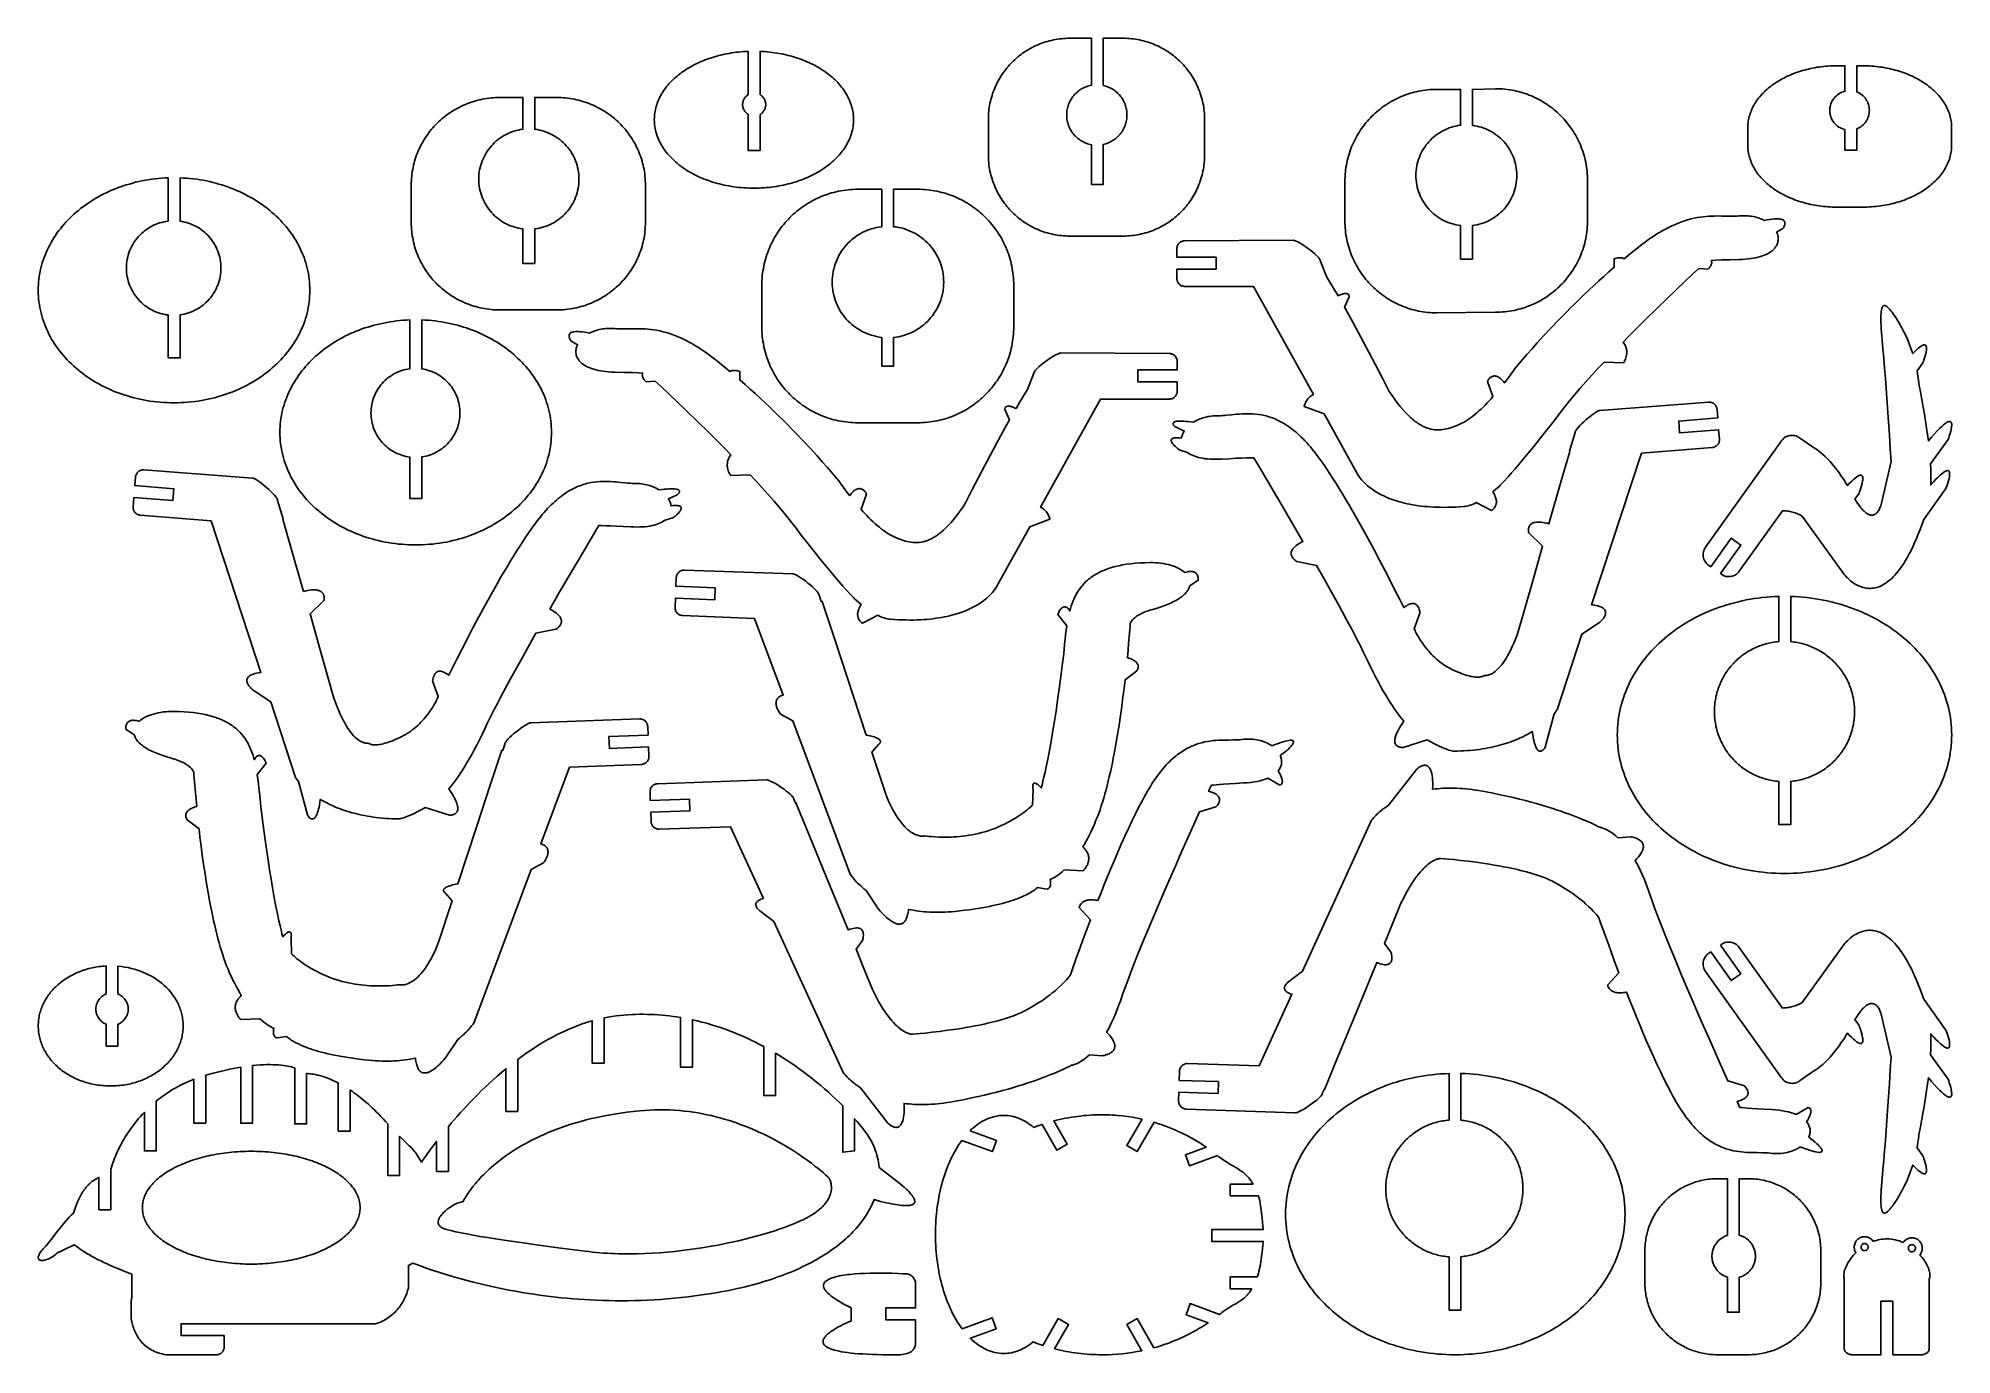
# Model space of a CAD drawing. Extents: x 5 to 505, y 83 to 427.
import ezdxf

# ---------------------------------------------------------------- set-up
doc = ezdxf.new("R2010")
doc.units = 0
doc.layers.add('Nível Padrão', color=1, linetype='CONTINUOUS')

msp = doc.modelspace()

# ---------------------------------------------------------------- linework, layer by layer
at = {"layer": 'Nível Padrão'}
for points in [[(273.98, 375.34), (274.53, 375.33), (288.48, 375.33), (289.03, 375.34), (289.58, 375.36), (290.12, 375.39), (290.66, 375.44), (291.19, 375.5), (291.73, 375.57), (292.25, 375.66), (292.77, 375.76), (293.29, 375.87), (293.8, 376), (294.31, 376.14), (294.81, 376.28), (295.31, 376.45), (295.8, 376.62), (296.29, 376.8), (296.77, 377), (297.24, 377.21), (297.71, 377.43), (298.17, 377.66), (298.63, 377.9), (299.08, 378.15), (299.52, 378.41), (299.96, 378.68), (300.39, 378.96), (300.81, 379.25), (301.22, 379.55), (301.63, 379.87), (302.02, 380.19), (302.41, 380.52), (302.8, 380.85), (303.17, 381.2), (303.54, 381.56), (303.89, 381.92), (304.24, 382.3), (304.58, 382.68), (304.91, 383.07), (305.23, 383.47), (305.54, 383.87), (305.84, 384.29), (306.13, 384.71), (306.42, 385.14), (306.69, 385.57), (306.95, 386.01), (307.2, 386.46), (307.44, 386.92), (307.67, 387.38), (307.89, 387.85), (308.1, 388.32), (308.29, 388.8), (308.48, 389.29), (308.65, 389.78), (308.81, 390.28), (308.96, 390.78), (309.1, 391.28), (309.23, 391.8), (309.34, 392.31), (309.44, 392.84), (309.53, 393.36), (309.6, 393.89), (309.66, 394.43), (309.71, 394.96), (309.74, 395.51), (309.77, 396.05), (309.77, 396.6), (309.77, 405.73), (309.77, 406.28), (309.74, 406.82), (309.71, 407.36), (309.66, 407.9), (309.6, 408.44), (309.53, 408.97), (309.44, 409.5), (309.34, 410.02), (309.23, 410.53), (309.1, 411.05), (308.96, 411.55), (308.81, 412.06), (308.65, 412.55), (308.48, 413.05), (308.29, 413.53), (308.1, 414.01), (307.89, 414.49), (307.67, 414.96), (307.44, 415.42), (307.2, 415.87), (306.95, 416.32), (306.69, 416.77), (306.42, 417.2), (306.13, 417.63), (305.84, 418.05), (305.54, 418.46), (305.23, 418.87), (304.91, 419.27), (304.58, 419.66), (304.24, 420.04), (303.89, 420.41), (303.54, 420.78), (303.17, 421.14), (302.8, 421.48), (302.41, 421.82), (302.02, 422.15), (301.63, 422.47), (301.22, 422.79), (300.81, 423.09), (300.39, 423.38), (299.96, 423.66), (299.52, 423.93), (299.08, 424.19), (298.63, 424.45), (298.17, 424.69), (297.71, 424.92), (297.24, 425.13), (296.77, 425.34), (296.29, 425.54), (295.8, 425.72), (295.31, 425.9), (294.81, 426.06), (294.31, 426.21), (293.8, 426.34), (293.29, 426.47), (292.77, 426.58), (292.25, 426.68), (291.73, 426.77), (291.19, 426.84), (290.66, 426.91), (290.12, 426.95), (289.58, 426.99), (289.03, 427.01), (288.48, 427.02), (283.28, 427.02), (283.28, 414.68), (283.61, 414.6), (283.93, 414.51), (284.25, 414.4), (284.56, 414.28), (284.87, 414.15), (285.17, 414), (285.46, 413.85), (285.74, 413.68), (286.02, 413.5), (286.29, 413.31), (286.55, 413.11), (286.8, 412.9), (287.04, 412.67), (287.28, 412.44), (287.5, 412.2), (287.71, 411.95), (287.91, 411.69), (288.11, 411.42), (288.29, 411.15), (288.46, 410.87), (288.61, 410.58), (288.76, 410.28), (288.89, 409.97), (289.01, 409.66), (289.12, 409.34), (289.21, 409.02), (289.3, 408.69), (289.36, 408.36), (289.41, 408.02), (289.45, 407.68), (289.47, 407.33), (289.48, 406.98), (289.47, 406.62), (289.45, 406.27), (289.41, 405.93), (289.36, 405.59), (289.3, 405.26), (289.21, 404.93), (289.12, 404.6), (289.01, 404.28), (288.89, 403.97), (288.76, 403.67), (288.61, 403.37), (288.46, 403.08), (288.29, 402.8), (288.11, 402.52), (287.91, 402.25), (287.71, 401.99), (287.5, 401.74), (287.28, 401.5), (287.04, 401.27), (286.8, 401.05), (286.55, 400.84), (286.29, 400.64), (286.02, 400.45), (285.74, 400.27), (285.46, 400.1), (285.17, 399.94), (284.87, 399.8), (284.56, 399.67), (284.25, 399.55), (283.93, 399.44), (283.61, 399.35), (283.28, 399.27), (283.28, 388.84), (280.18, 388.84), (280.18, 399.21), (279.84, 399.28), (279.5, 399.37), (279.17, 399.47), (278.85, 399.58), (278.53, 399.71), (278.22, 399.85), (277.92, 400), (277.62, 400.17), (277.33, 400.34), (277.05, 400.53), (276.78, 400.73), (276.52, 400.95), (276.27, 401.17), (276.03, 401.4), (275.8, 401.64), (275.57, 401.9), (275.36, 402.16), (275.16, 402.43), (274.97, 402.71), (274.8, 403), (274.63, 403.29), (274.48, 403.6), (274.34, 403.91), (274.22, 404.22), (274.1, 404.55), (274, 404.88), (273.92, 405.22), (273.85, 405.56), (273.8, 405.91), (273.76, 406.26), (273.73, 406.61), (273.73, 406.98), (273.73, 407.34), (273.76, 407.69), (273.8, 408.04), (273.85, 408.39), (273.92, 408.73), (274, 409.07), (274.1, 409.4), (274.22, 409.72), (274.34, 410.04), (274.48, 410.35), (274.63, 410.65), (274.8, 410.95), (274.97, 411.23), (275.16, 411.51), (275.36, 411.78), (275.57, 412.05), (275.8, 412.3), (276.03, 412.54), (276.27, 412.77), (276.52, 412.99), (276.78, 413.21), (277.05, 413.41), (277.33, 413.59), (277.62, 413.77), (277.92, 413.94), (278.22, 414.09), (278.53, 414.23), (278.85, 414.35), (279.17, 414.47), (279.5, 414.56), (279.84, 414.65), (280.18, 414.72), (280.18, 427.02), (274.53, 427.02), (273.98, 427.01), (273.44, 426.99), (272.9, 426.95), (272.36, 426.91), (271.82, 426.84), (271.29, 426.77), (270.77, 426.68), (270.25, 426.58), (269.73, 426.47), (269.22, 426.34), (268.71, 426.21), (268.21, 426.06), (267.71, 425.9), (267.22, 425.72), (266.73, 425.54), (266.25, 425.34), (265.78, 425.13), (265.31, 424.92), (264.85, 424.69), (264.39, 424.45), (263.94, 424.19), (263.5, 423.93), (263.07, 423.66), (262.64, 423.38), (262.22, 423.09), (261.81, 422.79), (261.4, 422.47), (261, 422.15), (260.61, 421.82), (260.23, 421.48), (259.86, 421.14), (259.49, 420.78), (259.13, 420.41), (258.79, 420.04), (258.45, 419.66), (258.12, 419.27), (257.8, 418.87), (257.49, 418.46), (257.18, 418.05), (256.89, 417.63), (256.61, 417.2), (256.34, 416.77), (256.08, 416.32), (255.83, 415.87), (255.59, 415.42), (255.36, 414.96), (255.14, 414.49), (254.93, 414.01), (254.74, 413.53), (254.55, 413.05), (254.38, 412.55), (254.22, 412.06), (254.07, 411.55), (253.93, 411.05), (253.81, 410.53), (253.69, 410.02), (253.59, 409.5), (253.51, 408.97), (253.43, 408.44), (253.37, 407.9), (253.33, 407.36), (253.29, 406.82), (253.27, 406.28), (253.26, 405.73), (253.26, 396.6), (253.27, 396.05), (253.29, 395.51), (253.33, 394.96), (253.37, 394.43), (253.43, 393.89), (253.51, 393.36), (253.59, 392.84), (253.69, 392.31), (253.81, 391.8), (253.93, 391.28), (254.07, 390.78), (254.22, 390.28), (254.38, 389.78), (254.55, 389.29), (254.74, 388.8), (254.93, 388.32), (255.14, 387.85), (255.36, 387.38), (255.59, 386.92), (255.83, 386.46), (256.08, 386.01), (256.34, 385.57), (256.61, 385.14), (256.89, 384.71), (257.18, 384.29), (257.49, 383.87), (257.8, 383.47), (258.12, 383.07), (258.45, 382.68), (258.79, 382.3), (259.13, 381.92), (259.49, 381.56), (259.86, 381.2), (260.23, 380.85), (260.61, 380.52), (261, 380.19), (261.4, 379.87), (261.81, 379.55), (262.22, 379.25), (262.64, 378.96), (263.07, 378.68), (263.5, 378.41), (263.94, 378.15), (264.39, 377.9), (264.85, 377.66), (265.31, 377.43), (265.78, 377.21), (266.25, 377), (266.73, 376.8), (267.22, 376.62), (267.71, 376.45), (268.21, 376.28), (268.71, 376.14), (269.22, 376), (269.73, 375.87), (270.25, 375.76), (270.77, 375.66), (271.29, 375.57), (271.82, 375.5), (272.36, 375.44), (272.9, 375.39), (273.44, 375.36), (273.98, 375.34)], [(191.33, 387.86), (192, 387.86), (192.67, 387.86), (193.34, 387.88), (194, 387.91), (194.66, 387.95), (195.31, 388), (195.96, 388.06), (196.61, 388.14), (197.24, 388.22), (197.88, 388.31), (198.5, 388.42), (199.12, 388.54), (199.74, 388.66), (200.35, 388.8), (200.95, 388.94), (201.54, 389.1), (202.13, 389.26), (202.71, 389.44), (203.28, 389.62), (203.85, 389.81), (204.41, 390.01), (204.96, 390.22), (205.5, 390.44), (206.03, 390.67), (206.55, 390.91), (207.07, 391.15), (207.57, 391.41), (208.07, 391.67), (208.56, 391.94), (209.03, 392.22), (209.5, 392.5), (209.96, 392.79), (210.4, 393.09), (210.84, 393.4), (211.27, 393.72), (211.68, 394.04), (212.08, 394.36), (212.48, 394.7), (212.86, 395.04), (213.23, 395.39), (213.58, 395.74), (213.93, 396.1), (214.26, 396.47), (214.58, 396.84), (214.89, 397.22), (215.18, 397.6), (215.46, 397.99), (215.73, 398.38), (215.98, 398.78), (216.22, 399.18), (216.45, 399.59), (216.66, 400.01), (216.86, 400.43), (217.04, 400.85), (217.21, 401.27), (217.36, 401.71), (217.5, 402.14), (217.62, 402.58), (217.73, 403.02), (217.82, 403.47), (217.9, 403.92), (217.96, 404.37), (218, 404.83), (218.02, 405.29), (218.03, 405.75), (218.02, 406.19), (218, 406.63), (217.96, 407.07), (217.91, 407.51), (217.84, 407.94), (217.75, 408.37), (217.65, 408.8), (217.54, 409.22), (217.41, 409.64), (217.27, 410.06), (217.11, 410.47), (216.94, 410.88), (216.76, 411.28), (216.56, 411.68), (216.35, 412.08), (216.13, 412.47), (215.89, 412.85), (215.64, 413.24), (215.38, 413.61), (215.11, 413.98), (214.82, 414.35), (214.52, 414.71), (214.21, 415.07), (213.89, 415.42), (213.56, 415.77), (213.22, 416.11), (212.86, 416.44), (212.5, 416.77), (212.12, 417.09), (211.73, 417.41), (211.33, 417.72), (210.93, 418.02), (210.51, 418.32), (210.08, 418.61), (209.64, 418.89), (209.2, 419.17), (208.74, 419.44), (208.28, 419.7), (207.8, 419.96), (207.32, 420.21), (206.83, 420.45), (206.33, 420.68), (205.82, 420.9), (205.31, 421.12), (204.79, 421.33), (204.26, 421.53), (203.72, 421.72), (203.17, 421.91), (202.62, 422.08), (202.06, 422.25), (201.49, 422.4), (200.92, 422.55), (200.34, 422.69), (199.76, 422.82), (199.17, 422.95), (198.57, 423.06), (197.97, 423.16), (197.36, 423.25), (196.75, 423.33), (196.13, 423.41), (195.51, 423.47), (194.88, 423.52), (194.25, 423.57), (193.61, 423.6), (193.61, 412.28), (193.77, 412.18), (193.93, 412.06), (194.07, 411.94), (194.21, 411.81), (194.34, 411.67), (194.46, 411.52), (194.58, 411.36), (194.68, 411.2), (194.77, 411.03), (194.85, 410.85), (194.92, 410.67), (194.98, 410.48), (195.03, 410.29), (195.06, 410.09), (195.08, 409.89), (195.09, 409.69), (195.08, 409.48), (195.06, 409.28), (195.03, 409.08), (194.98, 408.89), (194.92, 408.7), (194.85, 408.52), (194.77, 408.34), (194.68, 408.17), (194.58, 408.01), (194.46, 407.85), (194.34, 407.7), (194.21, 407.56), (194.07, 407.43), (193.93, 407.31), (193.77, 407.2), (193.61, 407.09), (193.61, 397.68), (190.5, 397.68), (190.5, 407.11), (190.34, 407.22), (190.19, 407.33), (190.05, 407.45), (189.91, 407.58), (189.78, 407.72), (189.66, 407.87), (189.55, 408.03), (189.45, 408.19), (189.36, 408.36), (189.28, 408.53), (189.22, 408.71), (189.16, 408.9), (189.12, 409.09), (189.08, 409.28), (189.06, 409.48), (189.06, 409.69), (189.06, 409.89), (189.08, 410.09), (189.12, 410.28), (189.16, 410.47), (189.22, 410.66), (189.28, 410.84), (189.36, 411.01), (189.45, 411.18), (189.55, 411.34), (189.66, 411.5), (189.78, 411.65), (189.91, 411.79), (190.05, 411.92), (190.19, 412.04), (190.34, 412.16), (190.5, 412.26), (190.5, 423.6), (189.86, 423.57), (189.23, 423.53), (188.6, 423.48), (187.97, 423.41), (187.35, 423.34), (186.74, 423.26), (186.13, 423.17), (185.52, 423.07), (184.92, 422.96), (184.33, 422.84), (183.74, 422.71), (183.16, 422.57), (182.59, 422.42), (182.02, 422.26), (181.46, 422.1), (180.9, 421.92), (180.35, 421.74), (179.81, 421.55), (179.28, 421.35), (178.76, 421.14), (178.24, 420.92), (177.73, 420.7), (177.23, 420.47), (176.74, 420.23), (176.25, 419.98), (175.78, 419.73), (175.31, 419.46), (174.85, 419.19), (174.4, 418.92), (173.96, 418.63), (173.53, 418.34), (173.12, 418.05), (172.71, 417.74), (172.31, 417.43), (171.92, 417.12), (171.54, 416.79), (171.17, 416.46), (170.82, 416.13), (170.47, 415.79), (170.14, 415.44), (169.81, 415.09), (169.5, 414.73), (169.2, 414.37), (168.92, 414), (168.64, 413.63), (168.38, 413.25), (168.13, 412.87), (167.89, 412.48), (167.67, 412.09), (167.46, 411.69), (167.26, 411.29), (167.07, 410.89), (166.9, 410.48), (166.75, 410.07), (166.6, 409.65), (166.48, 409.23), (166.36, 408.8), (166.26, 408.38), (166.18, 407.95), (166.11, 407.51), (166.05, 407.08), (166.01, 406.64), (165.99, 406.19), (165.98, 405.75), (165.99, 405.29), (166.02, 404.83), (166.06, 404.37), (166.12, 403.92), (166.19, 403.47), (166.28, 403.02), (166.39, 402.58), (166.51, 402.14), (166.65, 401.71), (166.8, 401.27), (166.97, 400.85), (167.15, 400.43), (167.35, 400.01), (167.56, 399.59), (167.79, 399.18), (168.03, 398.78), (168.28, 398.38), (168.55, 397.99), (168.83, 397.6), (169.12, 397.22), (169.43, 396.84), (169.75, 396.47), (170.08, 396.1), (170.43, 395.74), (170.78, 395.39), (171.15, 395.04), (171.53, 394.7), (171.92, 394.36), (172.33, 394.04), (172.74, 393.72), (173.17, 393.4), (173.6, 393.09), (174.05, 392.79), (174.51, 392.5), (174.97, 392.22), (175.45, 391.94), (175.94, 391.67), (176.43, 391.41), (176.94, 391.15), (177.45, 390.91), (177.98, 390.67), (178.51, 390.44), (179.05, 390.22), (179.6, 390.01), (180.16, 389.81), (180.72, 389.62), (181.29, 389.44), (181.87, 389.26), (182.46, 389.1), (183.05, 388.94), (183.66, 388.8), (184.26, 388.66), (184.88, 388.54), (185.5, 388.42), (186.12, 388.31), (186.76, 388.22), (187.39, 388.14), (188.04, 388.06), (188.69, 388), (189.34, 387.95), (190, 387.91), (190.66, 387.88), (191.33, 387.86)], [(474.43, 382.89), (475.03, 382.88), (481.68, 382.88), (482.28, 382.89), (482.88, 382.9), (483.47, 382.93), (484.06, 382.96), (484.64, 383.01), (485.22, 383.07), (485.8, 383.13), (486.37, 383.21), (486.94, 383.29), (487.5, 383.39), (488.05, 383.49), (488.6, 383.61), (489.15, 383.73), (489.68, 383.86), (490.22, 384), (490.74, 384.15), (491.26, 384.31), (491.77, 384.47), (492.28, 384.65), (492.78, 384.83), (493.27, 385.02), (493.75, 385.22), (494.23, 385.43), (494.7, 385.64), (495.16, 385.86), (495.61, 386.09), (496.05, 386.33), (496.49, 386.57), (496.92, 386.82), (497.34, 387.08), (497.74, 387.34), (498.14, 387.61), (498.53, 387.89), (498.91, 388.18), (499.29, 388.47), (499.65, 388.76), (500, 389.06), (500.34, 389.37), (500.67, 389.69), (500.99, 390.01), (501.3, 390.33), (501.59, 390.66), (501.88, 391), (502.15, 391.34), (502.42, 391.68), (502.67, 392.04), (502.91, 392.39), (503.13, 392.75), (503.35, 393.12), (503.55, 393.48), (503.74, 393.86), (503.92, 394.24), (504.08, 394.62), (504.23, 395), (504.37, 395.39), (504.49, 395.78), (504.6, 396.18), (504.7, 396.58), (504.78, 396.98), (504.84, 397.39), (504.9, 397.8), (504.93, 398.21), (504.96, 398.62), (504.96, 399.04), (504.96, 403.67), (504.96, 404.09), (504.93, 404.5), (504.9, 404.91), (504.84, 405.32), (504.78, 405.73), (504.7, 406.13), (504.6, 406.53), (504.49, 406.93), (504.37, 407.32), (504.23, 407.71), (504.08, 408.09), (503.92, 408.48), (503.74, 408.85), (503.55, 409.23), (503.35, 409.6), (503.13, 409.96), (502.91, 410.32), (502.67, 410.68), (502.42, 411.03), (502.15, 411.37), (501.88, 411.72), (501.59, 412.05), (501.3, 412.38), (500.99, 412.71), (500.67, 413.03), (500.34, 413.34), (500, 413.65), (499.65, 413.95), (499.29, 414.25), (498.91, 414.54), (498.53, 414.82), (498.14, 415.1), (497.74, 415.37), (497.34, 415.63), (496.92, 415.89), (496.49, 416.14), (496.05, 416.39), (495.61, 416.62), (495.16, 416.85), (494.7, 417.07), (494.23, 417.29), (493.75, 417.49), (493.27, 417.69), (492.78, 417.88), (492.28, 418.06), (491.77, 418.24), (491.26, 418.4), (490.74, 418.56), (490.22, 418.71), (489.68, 418.85), (489.15, 418.98), (488.6, 419.11), (488.05, 419.22), (487.5, 419.32), (486.94, 419.42), (486.37, 419.5), (485.8, 419.58), (485.22, 419.64), (484.64, 419.7), (484.06, 419.75), (483.47, 419.78), (482.88, 419.81), (482.28, 419.82), (481.68, 419.83), (480.2, 419.83), (480.2, 412.97), (480.55, 412.82), (480.89, 412.64), (481.21, 412.43), (481.52, 412.21), (481.81, 411.96), (482.08, 411.69), (482.33, 411.41), (482.55, 411.1), (482.76, 410.78), (482.94, 410.45), (483.1, 410.1), (483.23, 409.73), (483.33, 409.35), (483.4, 408.97), (483.45, 408.57), (483.46, 408.17), (483.45, 407.76), (483.4, 407.36), (483.33, 406.97), (483.23, 406.6), (483.1, 406.23), (482.94, 405.88), (482.76, 405.54), (482.55, 405.22), (482.33, 404.92), (482.08, 404.63), (481.81, 404.37), (481.52, 404.12), (481.21, 403.89), (480.89, 403.69), (480.55, 403.51), (480.2, 403.36), (480.2, 397.79), (477.1, 397.79), (477.1, 403.13), (476.89, 403.19), (476.68, 403.25), (476.28, 403.41), (475.89, 403.59), (475.52, 403.81), (475.17, 404.05), (474.85, 404.32), (474.54, 404.62), (474.26, 404.94), (474.01, 405.28), (473.79, 405.64), (473.59, 406.03), (473.43, 406.43), (473.3, 406.84), (473.25, 407.05), (473.21, 407.27), (473.17, 407.49), (473.15, 407.71), (473.13, 407.94), (473.13, 408.17), (473.13, 408.39), (473.15, 408.62), (473.17, 408.84), (473.21, 409.06), (473.25, 409.27), (473.3, 409.49), (473.43, 409.9), (473.59, 410.3), (473.79, 410.68), (474.01, 411.04), (474.26, 411.38), (474.54, 411.7), (474.85, 412), (475.17, 412.27), (475.52, 412.51), (475.89, 412.73), (476.28, 412.91), (476.68, 413.06), (476.89, 413.13), (477.1, 413.18), (477.1, 419.83), (475.03, 419.83), (474.43, 419.82), (473.83, 419.81), (473.24, 419.78), (472.65, 419.75), (472.06, 419.7), (471.48, 419.64), (470.9, 419.58), (470.33, 419.5), (469.77, 419.42), (469.21, 419.32), (468.65, 419.22), (468.1, 419.11), (467.55, 418.98), (467.02, 418.85), (466.48, 418.71), (465.96, 418.56), (465.44, 418.4), (464.93, 418.24), (464.42, 418.06), (463.92, 417.88), (463.43, 417.69), (462.95, 417.49), (462.47, 417.29), (462, 417.07), (461.54, 416.85), (461.09, 416.62), (460.64, 416.39), (460.21, 416.14), (459.78, 415.89), (459.36, 415.63), (458.95, 415.37), (458.55, 415.1), (458.16, 414.82), (457.78, 414.54), (457.41, 414.25), (457.05, 413.95), (456.7, 413.65), (456.36, 413.34), (456.03, 413.03), (455.71, 412.71), (455.4, 412.38), (455.1, 412.05), (454.81, 411.72), (454.54, 411.37), (454.28, 411.03), (454.02, 410.68), (453.78, 410.32), (453.56, 409.96), (453.34, 409.6), (453.14, 409.23), (452.95, 408.85), (452.77, 408.48), (452.61, 408.09), (452.46, 407.71), (452.32, 407.32), (452.2, 406.93), (452.09, 406.53), (451.99, 406.13), (451.91, 405.73), (451.84, 405.32), (451.79, 404.91), (451.75, 404.5), (451.73, 404.09), (451.72, 403.67), (451.72, 399.04), (451.73, 398.62), (451.75, 398.21), (451.79, 397.8), (451.84, 397.39), (451.91, 396.98), (451.99, 396.58), (452.09, 396.18), (452.2, 395.78), (452.32, 395.39), (452.46, 395), (452.61, 394.62), (452.77, 394.24), (452.95, 393.86), (453.14, 393.48), (453.34, 393.12), (453.56, 392.75), (453.78, 392.39), (454.02, 392.04), (454.28, 391.68), (454.54, 391.34), (454.81, 391), (455.1, 390.66), (455.4, 390.33), (455.71, 390.01), (456.03, 389.69), (456.36, 389.37), (456.7, 389.06), (457.05, 388.76), (457.41, 388.47), (457.78, 388.18), (458.16, 387.89), (458.55, 387.61), (458.95, 387.34), (459.36, 387.08), (459.78, 386.82), (460.21, 386.57), (460.64, 386.33), (461.09, 386.09), (461.54, 385.86), (462, 385.64), (462.47, 385.43), (462.95, 385.22), (463.43, 385.02), (463.92, 384.83), (464.42, 384.65), (464.93, 384.47), (465.44, 384.31), (465.96, 384.15), (466.48, 384), (467.02, 383.86), (467.55, 383.73), (468.1, 383.61), (468.65, 383.49), (469.21, 383.39), (469.77, 383.29), (470.33, 383.21), (470.9, 383.13), (471.48, 383.07), (472.06, 383.01), (472.65, 382.96), (473.24, 382.93), (473.83, 382.9), (474.43, 382.89)], [(125.08, 356.02), (125.68, 356.01), (140.44, 356.01), (141.04, 356.02), (141.63, 356.04), (142.23, 356.08), (142.81, 356.13), (143.4, 356.2), (143.97, 356.28), (144.55, 356.37), (145.12, 356.48), (145.68, 356.6), (146.24, 356.74), (146.79, 356.88), (147.34, 357.04), (147.88, 357.22), (148.42, 357.4), (148.95, 357.6), (149.47, 357.81), (149.99, 358.04), (150.5, 358.27), (151, 358.52), (151.5, 358.78), (151.99, 359.04), (152.47, 359.33), (152.95, 359.62), (153.41, 359.92), (153.87, 360.23), (154.32, 360.56), (154.77, 360.89), (155.2, 361.24), (155.63, 361.59), (156.04, 361.96), (156.45, 362.33), (156.85, 362.71), (157.24, 363.1), (157.62, 363.51), (157.99, 363.92), (158.35, 364.34), (158.7, 364.76), (159.04, 365.2), (159.36, 365.64), (159.68, 366.1), (159.99, 366.56), (160.29, 367.02), (160.57, 367.5), (160.85, 367.98), (161.11, 368.47), (161.36, 368.97), (161.6, 369.47), (161.82, 369.98), (162.04, 370.5), (162.24, 371.02), (162.43, 371.55), (162.6, 372.08), (162.77, 372.62), (162.92, 373.17), (163.05, 373.72), (163.18, 374.27), (163.29, 374.83), (163.38, 375.4), (163.46, 375.97), (163.53, 376.54), (163.58, 377.12), (163.62, 377.7), (163.64, 378.29), (163.65, 378.88), (163.65, 388.68), (163.64, 389.27), (163.62, 389.85), (163.58, 390.44), (163.53, 391.02), (163.46, 391.59), (163.38, 392.16), (163.29, 392.72), (163.18, 393.29), (163.05, 393.84), (162.92, 394.39), (162.77, 394.94), (162.6, 395.48), (162.43, 396.01), (162.24, 396.54), (162.04, 397.06), (161.82, 397.58), (161.6, 398.09), (161.36, 398.59), (161.11, 399.09), (160.85, 399.57), (160.57, 400.06), (160.29, 400.53), (159.99, 401), (159.68, 401.46), (159.36, 401.91), (159.04, 402.36), (158.7, 402.79), (158.35, 403.22), (157.99, 403.64), (157.62, 404.05), (157.24, 404.45), (156.85, 404.84), (156.45, 405.23), (156.04, 405.6), (155.63, 405.96), (155.2, 406.32), (154.77, 406.66), (154.32, 407), (153.87, 407.32), (153.41, 407.64), (152.95, 407.94), (152.47, 408.23), (151.99, 408.51), (151.5, 408.78), (151, 409.04), (150.5, 409.29), (149.99, 409.52), (149.47, 409.74), (148.95, 409.96), (148.42, 410.15), (147.88, 410.34), (147.34, 410.51), (146.79, 410.67), (146.24, 410.82), (145.68, 410.96), (145.12, 411.08), (144.55, 411.18), (143.97, 411.28), (143.4, 411.36), (142.81, 411.42), (142.23, 411.48), (141.63, 411.51), (141.04, 411.54), (140.44, 411.54), (134.75, 411.54), (134.75, 403.22), (135.36, 403.14), (135.95, 403.02), (136.54, 402.88), (137.11, 402.72), (137.68, 402.52), (138.23, 402.31), (138.77, 402.07), (139.3, 401.81), (139.81, 401.52), (140.31, 401.21), (140.79, 400.88), (141.26, 400.53), (141.71, 400.16), (142.15, 399.78), (142.56, 399.37), (142.96, 398.94), (143.34, 398.5), (143.7, 398.04), (144.04, 397.56), (144.36, 397.07), (144.65, 396.57), (144.93, 396.05), (145.18, 395.51), (145.41, 394.97), (145.61, 394.41), (145.79, 393.84), (145.94, 393.26), (146.07, 392.67), (146.17, 392.07), (146.24, 391.46), (146.28, 390.84), (146.3, 390.22), (146.28, 389.59), (146.24, 388.97), (146.17, 388.36), (146.07, 387.76), (145.94, 387.17), (145.79, 386.59), (145.61, 386.02), (145.41, 385.46), (145.18, 384.92), (144.93, 384.38), (144.65, 383.86), (144.36, 383.36), (144.04, 382.87), (143.7, 382.39), (143.34, 381.93), (142.96, 381.49), (142.56, 381.06), (142.15, 380.65), (141.71, 380.27), (141.26, 379.9), (140.79, 379.55), (140.31, 379.22), (139.81, 378.91), (139.3, 378.62), (138.77, 378.36), (138.23, 378.12), (137.68, 377.91), (137.11, 377.71), (136.54, 377.55), (135.95, 377.41), (135.36, 377.29), (134.75, 377.21), (134.75, 368.18), (131.66, 368.18), (131.66, 377.21), (131.05, 377.29), (130.46, 377.41), (129.87, 377.55), (129.29, 377.71), (128.73, 377.9), (128.18, 378.12), (127.63, 378.36), (127.11, 378.62), (126.59, 378.91), (126.09, 379.22), (125.61, 379.54), (125.14, 379.89), (124.69, 380.26), (124.26, 380.65), (123.84, 381.06), (123.44, 381.49), (123.06, 381.93), (122.7, 382.39), (122.36, 382.86), (122.05, 383.36), (121.75, 383.86), (121.48, 384.38), (121.22, 384.92), (121, 385.46), (120.79, 386.02), (120.62, 386.59), (120.46, 387.17), (120.34, 387.76), (120.24, 388.36), (120.17, 388.97), (120.13, 389.59), (120.11, 390.22), (120.13, 390.84), (120.17, 391.46), (120.24, 392.07), (120.34, 392.67), (120.46, 393.26), (120.62, 393.84), (120.79, 394.41), (121, 394.97), (121.22, 395.51), (121.48, 396.05), (121.75, 396.57), (122.05, 397.07), (122.36, 397.57), (122.7, 398.04), (123.06, 398.5), (123.44, 398.94), (123.84, 399.37), (124.26, 399.78), (124.69, 400.17), (125.14, 400.54), (125.61, 400.89), (126.09, 401.21), (126.59, 401.52), (127.11, 401.81), (127.63, 402.07), (128.18, 402.31), (128.73, 402.53), (129.29, 402.72), (129.87, 402.88), (130.46, 403.02), (131.05, 403.14), (131.66, 403.22), (131.66, 411.54), (125.68, 411.54), (125.08, 411.54), (124.49, 411.51), (123.9, 411.48), (123.31, 411.42), (122.73, 411.36), (122.15, 411.28), (121.57, 411.18), (121.01, 411.08), (120.44, 410.96), (119.88, 410.82), (119.33, 410.67), (118.78, 410.51), (118.24, 410.34), (117.7, 410.15), (117.17, 409.96), (116.65, 409.74), (116.13, 409.52), (115.62, 409.29), (115.12, 409.04), (114.62, 408.78), (114.13, 408.51), (113.65, 408.23), (113.17, 407.94), (112.71, 407.64), (112.25, 407.32), (111.8, 407), (111.36, 406.66), (110.92, 406.32), (110.5, 405.96), (110.08, 405.6), (109.67, 405.23), (109.27, 404.84), (108.88, 404.45), (108.5, 404.05), (108.14, 403.64), (107.78, 403.22), (107.43, 402.79), (107.09, 402.36), (106.76, 401.91), (106.44, 401.46), (106.13, 401), (105.84, 400.53), (105.55, 400.06), (105.28, 399.57), (105.01, 399.09), (104.76, 398.59), (104.53, 398.09), (104.3, 397.58), (104.09, 397.06), (103.88, 396.54), (103.69, 396.01), (103.52, 395.48), (103.36, 394.94), (103.21, 394.39), (103.07, 393.84), (102.95, 393.29), (102.84, 392.72), (102.74, 392.16), (102.66, 391.59), (102.59, 391.02), (102.54, 390.44), (102.5, 389.85), (102.48, 389.27), (102.47, 388.68), (102.47, 378.88), (102.48, 378.29), (102.5, 377.7), (102.54, 377.12), (102.59, 376.54), (102.66, 375.97), (102.74, 375.4), (102.84, 374.83), (102.95, 374.27), (103.07, 373.72), (103.21, 373.17), (103.36, 372.62), (103.52, 372.08), (103.69, 371.55), (103.88, 371.02), (104.09, 370.5), (104.3, 369.98), (104.53, 369.47), (104.76, 368.97), (105.01, 368.47), (105.28, 367.98), (105.55, 367.5), (105.84, 367.02), (106.13, 366.56), (106.44, 366.1), (106.76, 365.64), (107.09, 365.2), (107.43, 364.76), (107.78, 364.34), (108.14, 363.92), (108.5, 363.51), (108.88, 363.1), (109.27, 362.71), (109.67, 362.33), (110.08, 361.96), (110.5, 361.59), (110.92, 361.24), (111.36, 360.89), (111.8, 360.56), (112.25, 360.23), (112.71, 359.92), (113.17, 359.62), (113.65, 359.33), (114.13, 359.04), (114.62, 358.78), (115.12, 358.52), (115.62, 358.27), (116.13, 358.04), (116.65, 357.81), (117.17, 357.6), (117.7, 357.4), (118.24, 357.22), (118.78, 357.04), (119.33, 356.88), (119.88, 356.74), (120.44, 356.6), (121.01, 356.48), (121.57, 356.37), (122.15, 356.28), (122.73, 356.2), (123.31, 356.13), (123.9, 356.08), (124.49, 356.04), (125.08, 356.02)], [(369.86, 355.26), (370.49, 355.25), (385.8, 355.42), (386.42, 355.43), (387.04, 355.46), (387.65, 355.49), (388.26, 355.55), (388.86, 355.62), (389.46, 355.7), (390.05, 355.8), (390.64, 355.91), (391.23, 356.04), (391.81, 356.18), (392.38, 356.34), (392.95, 356.51), (393.51, 356.69), (394.07, 356.89), (394.61, 357.09), (395.16, 357.32), (395.69, 357.55), (396.22, 357.8), (396.74, 358.06), (397.26, 358.33), (397.77, 358.61), (398.27, 358.91), (398.76, 359.22), (399.24, 359.53), (399.72, 359.86), (400.18, 360.21), (400.64, 360.56), (401.09, 360.92), (401.53, 361.29), (401.96, 361.68), (402.39, 362.07), (402.8, 362.47), (403.2, 362.88), (403.6, 363.31), (403.98, 363.74), (404.35, 364.18), (404.71, 364.63), (405.06, 365.09), (405.4, 365.56), (405.73, 366.03), (406.05, 366.52), (406.36, 367.01), (406.65, 367.51), (406.94, 368.01), (407.21, 368.53), (407.47, 369.05), (407.72, 369.58), (407.95, 370.12), (408.17, 370.66), (408.38, 371.21), (408.58, 371.77), (408.76, 372.33), (408.93, 372.9), (409.08, 373.47), (409.22, 374.05), (409.35, 374.63), (409.46, 375.22), (409.56, 375.82), (409.64, 376.42), (409.71, 377.02), (409.77, 377.63), (409.81, 378.24), (409.83, 378.86), (409.84, 379.48), (409.84, 389.78), (409.83, 390.4), (409.81, 391.02), (409.77, 391.63), (409.71, 392.24), (409.64, 392.84), (409.56, 393.44), (409.46, 394.04), (409.35, 394.63), (409.22, 395.21), (409.08, 395.79), (408.93, 396.37), (408.76, 396.93), (408.58, 397.5), (408.38, 398.05), (408.17, 398.6), (407.95, 399.14), (407.72, 399.68), (407.47, 400.21), (407.21, 400.73), (406.94, 401.25), (406.65, 401.75), (406.36, 402.25), (406.05, 402.75), (405.73, 403.23), (405.4, 403.71), (405.06, 404.17), (404.71, 404.63), (404.35, 405.08), (403.98, 405.52), (403.6, 405.96), (403.2, 406.38), (402.8, 406.79), (402.39, 407.19), (401.96, 407.59), (401.53, 407.97), (401.09, 408.34), (400.64, 408.71), (400.18, 409.06), (399.72, 409.4), (399.24, 409.73), (398.76, 410.05), (398.27, 410.35), (397.77, 410.65), (397.26, 410.93), (396.74, 411.2), (396.22, 411.46), (395.69, 411.71), (395.16, 411.95), (394.61, 412.17), (394.07, 412.38), (393.51, 412.57), (392.95, 412.75), (392.38, 412.92), (391.81, 413.08), (391.23, 413.22), (390.64, 413.35), (390.05, 413.46), (389.46, 413.56), (388.86, 413.64), (388.26, 413.71), (387.65, 413.77), (387.04, 413.8), (386.42, 413.83), (385.8, 413.84), (379.75, 413.66), (379.75, 404.25), (380.36, 404.16), (380.95, 404.05), (381.54, 403.91), (382.12, 403.74), (382.69, 403.55), (383.24, 403.33), (383.79, 403.09), (384.32, 402.82), (384.83, 402.54), (385.33, 402.23), (385.82, 401.9), (386.29, 401.54), (386.74, 401.17), (387.18, 400.78), (387.6, 400.37), (388, 399.94), (388.38, 399.5), (388.74, 399.04), (389.08, 398.56), (389.4, 398.06), (389.7, 397.55), (389.98, 397.03), (390.23, 396.49), (390.46, 395.94), (390.66, 395.38), (390.84, 394.81), (390.99, 394.23), (391.12, 393.63), (391.22, 393.03), (391.29, 392.41), (391.34, 391.79), (391.35, 391.16), (391.34, 390.53), (391.29, 389.91), (391.22, 389.3), (391.12, 388.7), (390.99, 388.1), (390.84, 387.52), (390.66, 386.95), (390.46, 386.39), (390.23, 385.84), (389.98, 385.3), (389.7, 384.78), (389.4, 384.27), (389.08, 383.77), (388.74, 383.3), (388.38, 382.83), (388, 382.39), (387.6, 381.96), (387.18, 381.55), (386.74, 381.16), (386.29, 380.79), (385.82, 380.43), (385.33, 380.1), (384.83, 379.79), (384.32, 379.51), (383.79, 379.24), (383.24, 379), (382.69, 378.78), (382.12, 378.59), (381.54, 378.42), (380.95, 378.28), (380.36, 378.17), (379.75, 378.08), (379.75, 369.3), (376.65, 369.3), (376.65, 378.08), (376.04, 378.16), (375.44, 378.27), (374.85, 378.41), (374.27, 378.58), (373.7, 378.77), (373.14, 378.99), (372.59, 379.23), (372.06, 379.49), (371.54, 379.78), (371.04, 380.09), (370.55, 380.42), (370.08, 380.77), (369.62, 381.14), (369.18, 381.53), (368.76, 381.94), (368.36, 382.37), (367.98, 382.81), (367.61, 383.28), (367.27, 383.76), (366.95, 384.25), (366.65, 384.76), (366.37, 385.28), (366.12, 385.82), (365.89, 386.37), (365.68, 386.93), (365.5, 387.51), (365.35, 388.09), (365.22, 388.69), (365.12, 389.3), (365.05, 389.91), (365, 390.53), (364.99, 391.16), (365, 391.79), (365.05, 392.42), (365.12, 393.03), (365.22, 393.64), (365.35, 394.23), (365.5, 394.82), (365.68, 395.39), (365.89, 395.96), (366.12, 396.51), (366.37, 397.05), (366.65, 397.57), (366.95, 398.08), (367.27, 398.58), (367.61, 399.06), (367.98, 399.52), (368.36, 399.97), (368.76, 400.4), (369.18, 400.81), (369.62, 401.2), (370.08, 401.57), (370.55, 401.92), (371.04, 402.25), (371.54, 402.56), (372.06, 402.85), (372.59, 403.11), (373.14, 403.35), (373.7, 403.57), (374.27, 403.76), (374.85, 403.93), (375.44, 404.07), (376.04, 404.18), (376.65, 404.27), (376.65, 413.66), (370.49, 413.66), (369.86, 413.65), (369.25, 413.63), (368.64, 413.59), (368.03, 413.54), (367.42, 413.47), (366.82, 413.39), (366.23, 413.29), (365.64, 413.17), (365.06, 413.05), (364.48, 412.91), (363.9, 412.75), (363.34, 412.58), (362.77, 412.4), (362.22, 412.2), (361.67, 411.99), (361.13, 411.77), (360.59, 411.54), (360.06, 411.29), (359.54, 411.03), (359.02, 410.76), (358.52, 410.48), (358.02, 410.18), (357.52, 409.87), (357.04, 409.56), (356.57, 409.23), (356.1, 408.88), (355.64, 408.53), (355.19, 408.17), (354.75, 407.8), (354.32, 407.41), (353.89, 407.02), (353.48, 406.62), (353.08, 406.21), (352.68, 405.78), (352.3, 405.35), (351.93, 404.91), (351.57, 404.46), (351.21, 404), (350.87, 403.53), (350.54, 403.06), (350.23, 402.57), (349.92, 402.08), (349.62, 401.58), (349.34, 401.07), (349.07, 400.56), (348.81, 400.04), (348.56, 399.51), (348.32, 398.97), (348.1, 398.43), (347.89, 397.88), (347.7, 397.32), (347.51, 396.76), (347.35, 396.19), (347.19, 395.62), (347.05, 395.04), (346.92, 394.46), (346.81, 393.87), (346.71, 393.27), (346.62, 392.67), (346.56, 392.07), (346.5, 391.46), (346.46, 390.84), (346.44, 390.23), (346.43, 389.61), (346.43, 379.31), (346.44, 378.69), (346.46, 378.07), (346.5, 377.46), (346.56, 376.85), (346.62, 376.24), (346.71, 375.64), (346.81, 375.05), (346.92, 374.46), (347.05, 373.88), (347.19, 373.3), (347.35, 372.72), (347.51, 372.15), (347.7, 371.59), (347.89, 371.04), (348.1, 370.49), (348.32, 369.94), (348.56, 369.41), (348.81, 368.88), (349.07, 368.36), (349.34, 367.84), (349.62, 367.33), (349.92, 366.84), (350.23, 366.34), (350.54, 365.86), (350.87, 365.38), (351.21, 364.92), (351.57, 364.46), (351.93, 364.01), (352.3, 363.57), (352.68, 363.13), (353.08, 362.71), (353.48, 362.3), (353.89, 361.9), (354.32, 361.5), (354.75, 361.12), (355.19, 360.75), (355.64, 360.38), (356.1, 360.03), (356.57, 359.69), (357.04, 359.36), (357.52, 359.04), (358.02, 358.74), (358.52, 358.44), (359.02, 358.16), (359.54, 357.89), (360.06, 357.63), (360.59, 357.38), (361.13, 357.14), (361.67, 356.92), (362.22, 356.71), (362.77, 356.52), (363.34, 356.33), (363.9, 356.17), (364.48, 356.01), (365.06, 355.87), (365.64, 355.74), (366.23, 355.63), (366.82, 355.53), (367.42, 355.45), (368.03, 355.38), (368.64, 355.32), (369.25, 355.28), (369.86, 355.26)], [(39.56, 331.77), (40.48, 331.76), (41.4, 331.77), (42.31, 331.8), (43.21, 331.85), (44.11, 331.91), (45, 332), (45.88, 332.1), (46.76, 332.22), (47.63, 332.36), (48.49, 332.51), (49.35, 332.68), (50.19, 332.87), (51.03, 333.08), (51.86, 333.3), (52.68, 333.54), (53.49, 333.8), (54.29, 334.07), (55.08, 334.36), (55.86, 334.66), (56.63, 334.98), (57.39, 335.31), (58.14, 335.65), (58.88, 336.02), (59.61, 336.39), (60.32, 336.78), (61.02, 337.18), (61.71, 337.6), (62.39, 338.03), (63.05, 338.47), (63.7, 338.93), (64.34, 339.4), (64.96, 339.88), (65.57, 340.37), (66.17, 340.87), (66.75, 341.39), (67.31, 341.92), (67.86, 342.46), (68.4, 343.01), (68.92, 343.57), (69.42, 344.14), (69.9, 344.72), (70.37, 345.31), (70.83, 345.91), (71.26, 346.52), (71.68, 347.15), (72.08, 347.77), (72.47, 348.41), (72.83, 349.06), (73.18, 349.71), (73.5, 350.38), (73.81, 351.05), (74.1, 351.73), (74.37, 352.42), (74.62, 353.11), (74.85, 353.81), (75.06, 354.52), (75.25, 355.23), (75.41, 355.95), (75.56, 356.68), (75.68, 357.41), (75.78, 358.15), (75.86, 358.9), (75.92, 359.64), (75.96, 360.4), (75.97, 361.16), (75.96, 361.9), (75.92, 362.63), (75.87, 363.36), (75.79, 364.09), (75.7, 364.8), (75.58, 365.52), (75.44, 366.23), (75.28, 366.93), (75.1, 367.63), (74.91, 368.32), (74.69, 369), (74.45, 369.68), (74.2, 370.35), (73.92, 371.02), (73.63, 371.67), (73.32, 372.32), (72.99, 372.96), (72.64, 373.6), (72.28, 374.22), (71.9, 374.84), (71.5, 375.45), (71.09, 376.05), (70.66, 376.64), (70.21, 377.22), (69.75, 377.79), (69.27, 378.36), (68.77, 378.91), (68.27, 379.45), (67.74, 379.99), (67.2, 380.51), (66.65, 381.02), (66.08, 381.52), (65.5, 382.01), (64.91, 382.49), (64.3, 382.96), (63.68, 383.41), (63.05, 383.85), (62.4, 384.29), (61.74, 384.7), (61.07, 385.11), (60.39, 385.5), (59.7, 385.88), (58.99, 386.25), (58.28, 386.61), (57.55, 386.95), (56.82, 387.27), (56.07, 387.58), (55.31, 387.88), (54.55, 388.17), (53.77, 388.43), (52.98, 388.69), (52.19, 388.93), (51.39, 389.15), (50.58, 389.36), (49.76, 389.55), (48.93, 389.73), (48.09, 389.89), (47.25, 390.03), (46.4, 390.16), (45.55, 390.27), (44.68, 390.36), (43.81, 390.44), (42.94, 390.49), (42.06, 390.54), (42.06, 379.2), (42.62, 379.11), (43.17, 379), (43.71, 378.86), (44.25, 378.7), (44.77, 378.51), (45.28, 378.3), (45.78, 378.07), (46.27, 377.82), (46.75, 377.55), (47.21, 377.26), (47.65, 376.95), (48.09, 376.62), (48.51, 376.27), (48.91, 375.9), (49.29, 375.52), (49.66, 375.12), (50.01, 374.7), (50.34, 374.27), (50.66, 373.83), (50.95, 373.37), (51.22, 372.89), (51.48, 372.41), (51.71, 371.91), (51.92, 371.4), (52.11, 370.88), (52.27, 370.34), (52.41, 369.8), (52.53, 369.25), (52.62, 368.69), (52.69, 368.12), (52.73, 367.54), (52.74, 366.96), (52.73, 366.38), (52.69, 365.8), (52.62, 365.23), (52.53, 364.67), (52.41, 364.12), (52.27, 363.58), (52.11, 363.05), (51.92, 362.53), (51.71, 362.02), (51.48, 361.52), (51.22, 361.03), (50.95, 360.56), (50.66, 360.1), (50.34, 359.65), (50.01, 359.22), (49.66, 358.81), (49.29, 358.41), (48.91, 358.03), (48.51, 357.66), (48.09, 357.31), (47.65, 356.98), (47.21, 356.67), (46.75, 356.38), (46.27, 356.11), (45.78, 355.86), (45.28, 355.63), (44.77, 355.42), (44.25, 355.24), (43.71, 355.08), (43.17, 354.94), (42.62, 354.83), (42.06, 354.74), (42.06, 343.5), (38.96, 343.5), (38.96, 354.7), (38.39, 354.78), (37.83, 354.89), (37.27, 355.02), (36.73, 355.17), (36.19, 355.35), (35.67, 355.55), (35.16, 355.78), (34.66, 356.03), (34.18, 356.3), (33.71, 356.59), (33.25, 356.9), (32.81, 357.22), (32.38, 357.57), (31.97, 357.94), (31.57, 358.32), (31.2, 358.72), (30.84, 359.14), (30.5, 359.58), (30.18, 360.02), (29.88, 360.49), (29.6, 360.97), (29.34, 361.46), (29.1, 361.96), (28.89, 362.47), (28.7, 363), (28.53, 363.54), (28.38, 364.09), (28.26, 364.65), (28.17, 365.21), (28.1, 365.79), (28.06, 366.37), (28.05, 366.96), (28.06, 367.55), (28.1, 368.13), (28.17, 368.71), (28.26, 369.28), (28.38, 369.84), (28.53, 370.38), (28.7, 370.92), (28.89, 371.45), (29.1, 371.97), (29.34, 372.47), (29.6, 372.96), (29.88, 373.44), (30.18, 373.9), (30.5, 374.35), (30.84, 374.78), (31.2, 375.2), (31.57, 375.6), (31.97, 375.99), (32.38, 376.35), (32.81, 376.7), (33.25, 377.03), (33.71, 377.34), (34.18, 377.63), (34.66, 377.9), (35.16, 378.14), (35.67, 378.37), (36.19, 378.57), (36.73, 378.75), (37.27, 378.9), (37.83, 379.03), (38.39, 379.14), (38.96, 379.22), (38.96, 390.54), (38.08, 390.5), (37.2, 390.44), (36.33, 390.36), (35.47, 390.27), (34.61, 390.16), (33.76, 390.03), (32.92, 389.89), (32.08, 389.73), (31.25, 389.56), (30.43, 389.37), (29.62, 389.16), (28.82, 388.93), (28.02, 388.7), (27.23, 388.44), (26.46, 388.17), (25.69, 387.89), (24.93, 387.59), (24.18, 387.28), (23.45, 386.96), (22.72, 386.62), (22, 386.26), (21.3, 385.9), (20.6, 385.51), (19.92, 385.12), (19.25, 384.72), (18.59, 384.3), (17.95, 383.87), (17.31, 383.42), (16.69, 382.97), (16.08, 382.5), (15.49, 382.02), (14.91, 381.53), (14.34, 381.03), (13.78, 380.52), (13.25, 380), (12.72, 379.46), (12.21, 378.92), (11.72, 378.37), (11.24, 377.8), (10.78, 377.23), (10.33, 376.65), (9.9, 376.06), (9.48, 375.46), (9.08, 374.85), (8.7, 374.23), (8.34, 373.61), (7.99, 372.97), (7.66, 372.33), (7.35, 371.68), (7.06, 371.02), (6.78, 370.36), (6.53, 369.69), (6.29, 369.01), (6.07, 368.32), (5.87, 367.63), (5.7, 366.93), (5.54, 366.23), (5.4, 365.52), (5.28, 364.81), (5.19, 364.09), (5.11, 363.36), (5.05, 362.63), (5.02, 361.9), (5.01, 361.16), (5.02, 360.4), (5.06, 359.64), (5.11, 358.9), (5.19, 358.15), (5.3, 357.41), (5.42, 356.68), (5.57, 355.95), (5.73, 355.23), (5.92, 354.52), (6.13, 353.81), (6.36, 353.11), (6.61, 352.42), (6.88, 351.73), (7.17, 351.05), (7.47, 350.38), (7.8, 349.71), (8.15, 349.06), (8.51, 348.41), (8.89, 347.77), (9.29, 347.15), (9.71, 346.52), (10.15, 345.91), (10.6, 345.31), (11.07, 344.72), (11.56, 344.14), (12.06, 343.57), (12.58, 343.01), (13.11, 342.46), (13.66, 341.92), (14.23, 341.39), (14.81, 340.87), (15.4, 340.37), (16.01, 339.88), (16.64, 339.4), (17.27, 338.93), (17.92, 338.47), (18.59, 338.03), (19.26, 337.6), (19.95, 337.18), (20.65, 336.78), (21.37, 336.39), (22.09, 336.02), (22.83, 335.65), (23.58, 335.31), (24.34, 334.98), (25.11, 334.66), (25.89, 334.36), (26.68, 334.07), (27.48, 333.8), (28.29, 333.54), (29.11, 333.3), (29.94, 333.08), (30.77, 332.87), (31.62, 332.68), (32.47, 332.51), (33.33, 332.36), (34.2, 332.22), (35.08, 332.1), (35.96, 332), (36.85, 331.91), (37.75, 331.85), (38.66, 331.8), (39.56, 331.77)], [(218.54, 326.55), (219.18, 326.54), (234.79, 326.54), (235.43, 326.55), (236.08, 326.57), (236.72, 326.61), (237.35, 326.67), (237.98, 326.74), (238.61, 326.83), (239.23, 326.93), (239.85, 327.05), (240.46, 327.18), (241.06, 327.33), (241.66, 327.49), (242.25, 327.67), (242.84, 327.86), (243.42, 328.06), (243.99, 328.28), (244.56, 328.51), (245.12, 328.76), (245.67, 329.02), (246.22, 329.29), (246.75, 329.57), (247.28, 329.87), (247.81, 330.18), (248.32, 330.5), (248.82, 330.83), (249.32, 331.17), (249.81, 331.53), (250.29, 331.9), (250.76, 332.28), (251.22, 332.67), (251.67, 333.07), (252.11, 333.48), (252.54, 333.9), (252.96, 334.33), (253.37, 334.77), (253.77, 335.22), (254.16, 335.68), (254.54, 336.15), (254.91, 336.63), (255.26, 337.12), (255.61, 337.61), (255.94, 338.12), (256.26, 338.63), (256.57, 339.15), (256.87, 339.68), (257.15, 340.22), (257.42, 340.77), (257.68, 341.32), (257.92, 341.88), (258.15, 342.45), (258.37, 343.02), (258.58, 343.6), (258.77, 344.19), (258.94, 344.78), (259.11, 345.38), (259.25, 345.98), (259.39, 346.59), (259.51, 347.21), (259.61, 347.83), (259.7, 348.45), (259.77, 349.08), (259.83, 349.72), (259.87, 350.36), (259.89, 351), (259.9, 351.65), (259.9, 362.41), (259.89, 363.06), (259.87, 363.7), (259.83, 364.35), (259.77, 364.98), (259.7, 365.61), (259.61, 366.24), (259.51, 366.86), (259.39, 367.48), (259.25, 368.09), (259.11, 368.69), (258.94, 369.29), (258.77, 369.88), (258.58, 370.47), (258.37, 371.05), (258.15, 371.63), (257.92, 372.19), (257.68, 372.75), (257.42, 373.31), (257.15, 373.85), (256.87, 374.39), (256.57, 374.92), (256.26, 375.44), (255.94, 375.95), (255.61, 376.46), (255.26, 376.96), (254.91, 377.45), (254.54, 377.92), (254.16, 378.39), (253.77, 378.86), (253.37, 379.31), (252.96, 379.75), (252.54, 380.18), (252.11, 380.6), (251.67, 381.01), (251.22, 381.41), (250.76, 381.8), (250.29, 382.18), (249.81, 382.55), (249.32, 382.9), (248.82, 383.25), (248.32, 383.58), (247.81, 383.9), (247.28, 384.21), (246.75, 384.51), (246.22, 384.79), (245.67, 385.06), (245.12, 385.32), (244.56, 385.56), (243.99, 385.8), (243.42, 386.01), (242.84, 386.22), (242.25, 386.41), (241.66, 386.59), (241.06, 386.75), (240.46, 386.9), (239.85, 387.03), (239.23, 387.15), (238.61, 387.25), (237.98, 387.34), (237.35, 387.41), (236.72, 387.47), (236.08, 387.51), (235.43, 387.54), (234.79, 387.54), (228.5, 387.54), (228.5, 377.78), (229.19, 377.7), (229.86, 377.58), (230.52, 377.44), (231.18, 377.26), (231.81, 377.05), (232.44, 376.82), (233.05, 376.56), (233.65, 376.27), (234.23, 375.96), (234.79, 375.62), (235.34, 375.25), (235.87, 374.87), (236.38, 374.46), (236.88, 374.02), (237.35, 373.57), (237.8, 373.1), (238.23, 372.6), (238.64, 372.09), (239.02, 371.55), (239.39, 371), (239.72, 370.44), (240.03, 369.85), (240.32, 369.25), (240.58, 368.64), (240.81, 368.01), (241.01, 367.37), (241.18, 366.72), (241.33, 366.06), (241.44, 365.38), (241.52, 364.69), (241.57, 364), (241.59, 363.3), (241.57, 362.59), (241.52, 361.9), (241.44, 361.22), (241.33, 360.54), (241.18, 359.88), (241.01, 359.23), (240.81, 358.59), (240.58, 357.96), (240.32, 357.35), (240.03, 356.75), (239.72, 356.17), (239.39, 355.6), (239.02, 355.05), (238.64, 354.52), (238.23, 354.01), (237.8, 353.51), (237.35, 353.04), (236.88, 352.58), (236.38, 352.15), (235.87, 351.74), (235.34, 351.35), (234.79, 350.99), (234.23, 350.65), (233.65, 350.34), (233.05, 350.05), (232.44, 349.79), (231.81, 349.56), (231.18, 349.35), (230.52, 349.17), (229.86, 349.03), (229.19, 348.91), (228.5, 348.83), (228.5, 341.35), (225.41, 341.35), (225.41, 348.85), (224.73, 348.94), (224.06, 349.06), (223.41, 349.21), (222.76, 349.39), (222.13, 349.6), (221.51, 349.84), (220.91, 350.1), (220.32, 350.39), (219.74, 350.7), (219.18, 351.04), (218.64, 351.41), (218.12, 351.8), (217.61, 352.21), (217.12, 352.64), (216.66, 353.09), (216.21, 353.56), (215.79, 354.06), (215.38, 354.57), (215, 355.1), (214.65, 355.65), (214.31, 356.21), (214.01, 356.79), (213.73, 357.38), (213.47, 357.99), (213.24, 358.62), (213.04, 359.25), (212.87, 359.9), (212.73, 360.56), (212.62, 361.23), (212.54, 361.91), (212.49, 362.6), (212.48, 363.3), (212.49, 363.99), (212.54, 364.69), (212.62, 365.37), (212.73, 366.04), (212.87, 366.7), (213.04, 367.35), (213.24, 367.98), (213.47, 368.61), (213.73, 369.22), (214.01, 369.81), (214.31, 370.39), (214.65, 370.96), (215, 371.51), (215.38, 372.04), (215.79, 372.55), (216.21, 373.04), (216.66, 373.52), (217.12, 373.97), (217.61, 374.4), (218.12, 374.81), (218.64, 375.2), (219.18, 375.56), (219.74, 375.9), (220.32, 376.22), (220.91, 376.51), (221.51, 376.77), (222.13, 377.01), (222.76, 377.22), (223.41, 377.4), (224.06, 377.55), (224.73, 377.67), (225.41, 377.76), (225.41, 387.54), (219.18, 387.54), (218.54, 387.54), (217.89, 387.51), (217.25, 387.47), (216.62, 387.41), (215.99, 387.34), (215.36, 387.25), (214.74, 387.15), (214.13, 387.03), (213.52, 386.9), (212.91, 386.75), (212.31, 386.59), (211.72, 386.41), (211.13, 386.22), (210.55, 386.01), (209.98, 385.8), (209.41, 385.56), (208.85, 385.32), (208.3, 385.06), (207.76, 384.79), (207.22, 384.51), (206.69, 384.21), (206.17, 383.9), (205.65, 383.58), (205.15, 383.25), (204.65, 382.9), (204.16, 382.55), (203.69, 382.18), (203.22, 381.8), (202.75, 381.41), (202.3, 381.01), (201.86, 380.6), (201.43, 380.18), (201.01, 379.75), (200.6, 379.31), (200.2, 378.86), (199.81, 378.39), (199.43, 377.92), (199.07, 377.45), (198.71, 376.96), (198.37, 376.46), (198.03, 375.95), (197.71, 375.44), (197.4, 374.92), (197.11, 374.39), (196.82, 373.85), (196.55, 373.31), (196.29, 372.75), (196.05, 372.19), (195.82, 371.63), (195.6, 371.05), (195.39, 370.47), (195.2, 369.88), (195.03, 369.29), (194.86, 368.69), (194.72, 368.09), (194.58, 367.48), (194.47, 366.86), (194.36, 366.24), (194.27, 365.61), (194.2, 364.98), (194.15, 364.35), (194.11, 363.7), (194.08, 363.06), (194.07, 362.41), (194.07, 351.65), (194.08, 351), (194.11, 350.36), (194.15, 349.72), (194.2, 349.08), (194.27, 348.45), (194.36, 347.83), (194.47, 347.21), (194.58, 346.59), (194.72, 345.98), (194.86, 345.38), (195.03, 344.78), (195.2, 344.19), (195.39, 343.6), (195.6, 343.02), (195.82, 342.45), (196.05, 341.88), (196.29, 341.32), (196.55, 340.77), (196.82, 340.22), (197.11, 339.68), (197.4, 339.15), (197.71, 338.63), (198.03, 338.12), (198.37, 337.61), (198.71, 337.12), (199.07, 336.63), (199.43, 336.15), (199.81, 335.68), (200.2, 335.22), (200.6, 334.77), (201.01, 334.33), (201.43, 333.9), (201.86, 333.48), (202.3, 333.07), (202.75, 332.67), (203.22, 332.28), (203.69, 331.9), (204.16, 331.53), (204.65, 331.17), (205.15, 330.83), (205.65, 330.5), (206.17, 330.18), (206.69, 329.87), (207.22, 329.57), (207.76, 329.29), (208.3, 329.02), (208.85, 328.76), (209.41, 328.51), (209.98, 328.28), (210.55, 328.06), (211.13, 327.86), (211.72, 327.67), (212.31, 327.49), (212.91, 327.33), (213.52, 327.18), (214.13, 327.05), (214.74, 326.93), (215.36, 326.83), (215.99, 326.74), (216.62, 326.67), (217.25, 326.61), (217.89, 326.57), (218.54, 326.55)], [(459.34, 376.08), (459.21, 376.38), (460.88, 377.32), (460.99, 377.48), (461.1, 377.66), (461.22, 377.88), (461.32, 378.14), (461.37, 378.28), (461.4, 378.42), (461.42, 378.56), (461.42, 378.71), (461.41, 378.85), (461.38, 378.99), (461.32, 379.12), (461.24, 379.25), (461.13, 379.37), (461, 379.48), (460.83, 379.57), (460.62, 379.66), (460.38, 379.73), (460.09, 379.78), (459.77, 379.81), (459.4, 379.83), (458.98, 379.82), (458.51, 379.79), (457.99, 379.73), (457.42, 379.65), (456.79, 379.54), (456.1, 379.4), (455.76, 379.57), (455.42, 379.72), (455.06, 379.87), (454.69, 380.01), (454.31, 380.13), (453.91, 380.24), (453.51, 380.34), (453.09, 380.43), (452.67, 380.5), (452.23, 380.56), (451.79, 380.6), (451.33, 380.63), (450.87, 380.64), (450.4, 380.63), (449.92, 380.61), (449.43, 380.57), (448.9, 380.53), (448.37, 380.51), (447.82, 380.5), (447.26, 380.5), (446.09, 380.53), (444.87, 380.56), (443.59, 380.57), (442.92, 380.56), (442.23, 380.54), (441.53, 380.51), (440.8, 380.45), (440.06, 380.38), (439.29, 380.27), (438.51, 380.14), (437.7, 379.98), (436.87, 379.79), (436.01, 379.56), (435.13, 379.29), (434.23, 378.98), (433.3, 378.62), (432.34, 378.21), (431.85, 377.99), (431.36, 377.75), (430.85, 377.5), (430.35, 377.24), (429.83, 376.96), (429.31, 376.67), (428.78, 376.36), (428.24, 376.04), (427.69, 375.7), (427.14, 375.34), (426.58, 374.97), (426.01, 374.58), (425.44, 374.17), (424.85, 373.75), (424.26, 373.31), (423.66, 372.85), (422.58, 372), (421.51, 371.14), (420.45, 370.28), (419.4, 369.41), (419.19, 369.5), (418.98, 369.58), (418.76, 369.62), (418.54, 369.65), (418.32, 369.67), (418.1, 369.66), (417.89, 369.65), (417.69, 369.63), (417.33, 369.56), (417.04, 369.49), (416.78, 369.41), (416.78, 367.18), (415.42, 365.98), (414.08, 364.79), (412.76, 363.59), (411.46, 362.39), (410.19, 361.2), (408.95, 360.02), (407.74, 358.85), (406.56, 357.69), (405.4, 356.55), (404.29, 355.42), (403.2, 354.32), (402.16, 353.24), (400.17, 351.17), (398.35, 349.22), (396.7, 347.42), (395.24, 345.79), (393.97, 344.36), (392.9, 343.13), (392.05, 342.14), (391.43, 341.41), (390.92, 340.8), (390.72, 340.51), (390.16, 339.7), (389.27, 338.48), (388.71, 337.74), (388.1, 336.94), (387.83, 337.28), (387.58, 337.58), (387.33, 337.84), (387.09, 338.07), (386.86, 338.26), (386.64, 338.41), (386.42, 338.54), (386.21, 338.64), (386.01, 338.71), (385.82, 338.75), (385.64, 338.77), (385.46, 338.77), (385.29, 338.75), (385.13, 338.72), (384.98, 338.66), (384.83, 338.6), (384.7, 338.52), (384.57, 338.44), (384.45, 338.34), (384.34, 338.25), (384.15, 338.04), (383.99, 337.84), (383.86, 337.65), (383.77, 337.5), (383.7, 337.36), (385.12, 333.36), (384.62, 332.81), (384.11, 332.26), (383.6, 331.71), (383.07, 331.17), (382.53, 330.63), (381.99, 330.11), (381.45, 329.61), (380.89, 329.12), (380.34, 328.66), (379.78, 328.21), (379.22, 327.79), (378.66, 327.4), (378.11, 327.04), (377.55, 326.71), (377, 326.41), (376.45, 326.16), (375.48, 325.75), (375, 325.56), (374.51, 325.38), (374.02, 325.22), (373.53, 325.07), (373.03, 324.95), (372.53, 324.84), (372.03, 324.76), (371.52, 324.7), (371.01, 324.67), (370.49, 324.67), (369.96, 324.71), (369.42, 324.78), (368.88, 324.89), (368.61, 324.96), (368.33, 325.03), (368.06, 325.12), (367.78, 325.22), (367.49, 325.34), (367.21, 325.46), (366.92, 325.59), (366.63, 325.74), (366.34, 325.9), (366.04, 326.07), (365.74, 326.26), (365.44, 326.45), (365.14, 326.67), (364.83, 326.89), (364.52, 327.13), (364.21, 327.38), (363.9, 327.65), (363.58, 327.93), (362.93, 328.55), (362.27, 329.22), (361.59, 329.96), (360.9, 330.77), (360.2, 331.65), (359.48, 332.6), (358.74, 333.62), (357.99, 334.73), (356.14, 338.34), (354.42, 341.69), (352.81, 344.78), (351.3, 347.63), (349.91, 350.23), (348.62, 352.61), (347.43, 354.77), (346.34, 356.73), (347.52, 359.42), (347.52, 359.49), (347.52, 359.58), (347.51, 359.68), (347.49, 359.8), (347.44, 359.92), (347.37, 360.04), (347.27, 360.15), (347.2, 360.19), (347.13, 360.24), (347.04, 360.27), (346.95, 360.3), (346.84, 360.32), (346.71, 360.33), (346.58, 360.33), (346.43, 360.32), (346.26, 360.29), (346.08, 360.26), (345.89, 360.21), (345.67, 360.14), (345.44, 360.06), (345.19, 359.96), (344.92, 359.84), (344.63, 359.71), (343.73, 361.24), (342.93, 362.58), (342.23, 363.74), (341.62, 364.72), (339.98, 368.93), (339.97, 369.04), (339.92, 369.17), (339.84, 369.32), (339.73, 369.48), (339.6, 369.65), (339.44, 369.84), (339.05, 370.23), (338.6, 370.66), (338.08, 371.1), (337.52, 371.55), (336.93, 372), (336.32, 372.43), (335.72, 372.84), (335.14, 373.22), (334.59, 373.55), (334.09, 373.82), (333.65, 374.03), (333.46, 374.11), (333.29, 374.17), (333.15, 374.2), (333.03, 374.21), (304.55, 374.08), (304.35, 374.07), (304.14, 374.03), (303.95, 373.98), (303.76, 373.91), (303.58, 373.83), (303.41, 373.72), (303.26, 373.61), (303.11, 373.47), (302.98, 373.33), (302.86, 373.17), (302.76, 373), (302.67, 372.82), (302.61, 372.63), (302.56, 372.44), (302.53, 372.23), (302.52, 372.02), (302.52, 369.77), (312.76, 369.77), (312.76, 366.66), (302.52, 366.66), (302.52, 364.24), (302.53, 364.03), (302.56, 363.82), (302.61, 363.63), (302.67, 363.44), (302.76, 363.26), (302.86, 363.09), (302.98, 362.93), (303.11, 362.78), (303.26, 362.65), (303.41, 362.53), (303.58, 362.43), (303.76, 362.34), (303.95, 362.28), (304.14, 362.23), (304.35, 362.19), (304.55, 362.18), (322.52, 362.18), (338.2, 333.9), (338.02, 333.82), (337.85, 333.72), (337.69, 333.62), (337.53, 333.52), (337.25, 333.29), (337, 333.05), (336.77, 332.8), (336.58, 332.54), (336.41, 332.28), (336.26, 332.03), (336.14, 331.78), (336.04, 331.56), (335.9, 331.17), (335.82, 330.9), (335.8, 330.81), (341.02, 328.83), (349.65, 313.25), (349.71, 313.13), (349.9, 312.8), (350.05, 312.57), (350.24, 312.3), (350.47, 311.99), (350.75, 311.65), (351.08, 311.28), (351.46, 310.89), (351.88, 310.48), (352.37, 310.05), (352.91, 309.62), (353.51, 309.17), (354.18, 308.72), (354.53, 308.5), (354.9, 308.28), (355.29, 308.05), (355.7, 307.83), (356.13, 307.62), (356.57, 307.4), (357.03, 307.19), (357.51, 306.98), (358, 306.78), (358.52, 306.58), (359.05, 306.39), (359.61, 306.2), (360.19, 306.02), (360.78, 305.85), (361.4, 305.68), (362.03, 305.52), (362.69, 305.37), (363.37, 305.23), (364.07, 305.1), (364.79, 304.98), (365.54, 304.87), (366.31, 304.77), (367.1, 304.69), (367.92, 304.61), (368.75, 304.55), (369.62, 304.5), (370.5, 304.46), (371.41, 304.44), (372.35, 304.43), (373.31, 304.44), (374.3, 304.47), (375.31, 304.51), (376.35, 304.56), (377.41, 304.64), (377.82, 304.69), (378.24, 304.76), (378.66, 304.86), (379.08, 304.98), (379.5, 305.13), (379.92, 305.29), (380.34, 305.48), (380.76, 305.68), (384.73, 303.6), (384.84, 303.67), (384.96, 303.76), (385.11, 303.88), (385.27, 304.04), (385.44, 304.24), (385.61, 304.48), (385.69, 304.61), (385.76, 304.76), (385.82, 304.91), (385.88, 305.07), (385.93, 305.25), (385.97, 305.43), (386, 305.63), (386.01, 305.83), (386.01, 306.05), (385.99, 306.28), (385.95, 306.52), (385.9, 306.77), (385.82, 307.03), (385.73, 307.3), (385.61, 307.58), (385.46, 307.88), (385.3, 308.18), (385.1, 308.5), (385.8, 309.08), (386.33, 309.54), (386.79, 309.96), (387.04, 310.22), (387.8, 311.02), (389.06, 312.4), (389.87, 313.32), (390.81, 314.39), (391.87, 315.62), (393.05, 317.02), (394.35, 318.59), (395.77, 320.33), (397.31, 322.24), (398.97, 324.34), (400.75, 326.62), (402.64, 329.1), (403.24, 329.87), (403.85, 330.65), (405.14, 332.25), (406.51, 333.89), (407.94, 335.56), (409.42, 337.25), (410.96, 338.96), (412.53, 340.68), (414.13, 342.41), (419.19, 342.18), (419.27, 342.3), (419.36, 342.44), (419.47, 342.64), (419.59, 342.88), (419.72, 343.16), (419.84, 343.49), (419.94, 343.85), (420.02, 344.24), (420.05, 344.45), (420.07, 344.67), (420.08, 344.89), (420.08, 345.12), (420.06, 345.35), (420.03, 345.59), (419.98, 345.84), (419.92, 346.08), (419.84, 346.34), (419.74, 346.59), (419.63, 346.85), (419.49, 347.11), (419.33, 347.37), (419.15, 347.64), (420.65, 349.17), (422.14, 350.68), (425.08, 353.62), (427.92, 356.41), (430.61, 359.02), (433.1, 361.4), (435.34, 363.52), (437.28, 365.35), (438.88, 366.83), (441.24, 366.64), (441.3, 366.69), (441.46, 366.83), (441.66, 367.04), (441.78, 367.18), (441.89, 367.33), (442, 367.5), (442.09, 367.67), (442.17, 367.86), (442.23, 368.06), (442.27, 368.27), (442.28, 368.49), (442.25, 368.72), (442.22, 368.83), (442.18, 368.95), (443.34, 369.01), (444.94, 369.08), (446.98, 369.15), (449.49, 369.22), (450.3, 369.24), (451.08, 369.29), (451.82, 369.36), (452.53, 369.44), (453.19, 369.55), (453.83, 369.67), (454.42, 369.81), (454.98, 369.96), (455.51, 370.13), (456, 370.32), (456.46, 370.51), (456.89, 370.72), (457.28, 370.94), (457.64, 371.18), (457.97, 371.42), (458.27, 371.67), (458.54, 371.93), (458.77, 372.2), (458.98, 372.48), (459.16, 372.76), (459.31, 373.05), (459.43, 373.35), (459.53, 373.65), (459.59, 373.95), (459.63, 374.25), (459.65, 374.56), (459.64, 374.86), (459.6, 375.17), (459.54, 375.48), (459.45, 375.78), (459.34, 376.08)], [(444.54, 287.1), (449.91, 294.59), (447.37, 296.4), (442.03, 288.9), (441.45, 289.31), (441.18, 289.52), (440.94, 289.76), (440.72, 290.01), (440.54, 290.29), (440.38, 290.57), (440.25, 290.87), (440.15, 291.18), (440.08, 291.5), (440.05, 291.82), (440.04, 292.14), (440.06, 292.47), (440.12, 292.79), (440.2, 293.11), (440.32, 293.42), (440.48, 293.72), (440.66, 294.01), (460.53, 321.84), (460.74, 322.11), (460.98, 322.35), (461.23, 322.56), (461.5, 322.75), (461.79, 322.91), (462.09, 323.03), (462.4, 323.13), (462.71, 323.2), (463.03, 323.24), (463.36, 323.25), (463.68, 323.22), (464, 323.17), (464.32, 323.08), (464.63, 322.96), (464.93, 322.81), (465.22, 322.62), (468.31, 320.41), (468.59, 320.27), (468.91, 320.08), (469.3, 319.84), (469.73, 319.54), (470.21, 319.19), (470.73, 318.77), (471.29, 318.28), (471.9, 317.72), (472.53, 317.09), (473.2, 316.37), (473.55, 315.98), (473.9, 315.57), (474.26, 315.13), (474.63, 314.68), (475, 314.2), (475.37, 313.69), (475.76, 313.16), (476.14, 312.6), (476.53, 312.02), (476.93, 311.41), (477.33, 310.78), (477.73, 310.12), (478.32, 310.74), (478.86, 311.27), (479.34, 311.71), (479.76, 312.07), (480.14, 312.36), (480.47, 312.57), (480.62, 312.66), (480.76, 312.72), (480.89, 312.77), (481, 312.81), (481.11, 312.83), (481.21, 312.83), (481.3, 312.83), (481.38, 312.81), (481.45, 312.78), (481.51, 312.73), (481.56, 312.68), (481.61, 312.62), (481.65, 312.54), (481.68, 312.46), (481.73, 312.26), (481.75, 312.04), (481.74, 311.79), (481.72, 311.52), (481.68, 311.24), (481.63, 310.94), (481.57, 310.64), (481.41, 310.03), (481.24, 309.45), (481.07, 308.93), (480.92, 308.51), (480.78, 308.14), (479.69, 306.6), (480.17, 305.82), (480.63, 305.14), (481.07, 304.54), (481.28, 304.27), (481.49, 304.02), (481.69, 303.8), (481.89, 303.59), (482.08, 303.4), (482.27, 303.23), (482.46, 303.08), (482.64, 302.94), (482.81, 302.82), (482.98, 302.71), (483.15, 302.63), (483.31, 302.55), (483.47, 302.49), (483.62, 302.45), (483.77, 302.41), (483.92, 302.39), (484.06, 302.38), (484.2, 302.39), (484.33, 302.4), (484.46, 302.43), (484.58, 302.46), (484.7, 302.5), (484.93, 302.62), (485.14, 302.76), (485.34, 302.93), (485.52, 303.12), (485.69, 303.32), (485.85, 303.54), (485.99, 303.77), (486.11, 304), (486.22, 304.23), (486.32, 304.45), (486.48, 304.87), (486.59, 305.21), (486.68, 305.52), (489.14, 316.42), (488.94, 319.72), (488.71, 323.36), (488.41, 327.87), (488.06, 332.93), (487.67, 338.21), (487.46, 340.83), (487.25, 343.38), (487.03, 345.82), (486.82, 348.1), (486.72, 349.16), (486.63, 350.15), (486.57, 351.07), (486.52, 351.92), (486.49, 352.7), (486.47, 353.42), (486.47, 354.07), (486.48, 354.65), (486.51, 355.17), (486.56, 355.63), (486.62, 356.02), (486.7, 356.36), (486.8, 356.63), (486.85, 356.75), (486.91, 356.85), (486.97, 356.94), (487.03, 357.02), (487.1, 357.08), (487.17, 357.12), (487.25, 357.16), (487.33, 357.18), (487.41, 357.18), (487.5, 357.18), (487.59, 357.16), (487.68, 357.12), (487.78, 357.08), (487.88, 357.02), (488.1, 356.87), (488.33, 356.67), (488.58, 356.42), (488.84, 356.13), (489.11, 355.79), (489.4, 355.41), (489.7, 354.98), (490.02, 354.52), (490.35, 354.01), (490.69, 353.47), (491.43, 352.27), (491.71, 351.79), (491.98, 351.3), (492.24, 350.82), (492.5, 350.33), (492.97, 349.35), (493.4, 348.38), (493.8, 347.41), (494.16, 346.46), (494.49, 345.52), (494.79, 344.6), (495.33, 345.15), (495.82, 345.61), (496.26, 346), (496.65, 346.3), (496.99, 346.54), (497.29, 346.71), (497.42, 346.78), (497.55, 346.82), (497.66, 346.86), (497.76, 346.88), (497.86, 346.88), (497.95, 346.88), (498.02, 346.86), (498.09, 346.83), (498.16, 346.78), (498.21, 346.73), (498.26, 346.67), (498.3, 346.6), (498.35, 346.43), (498.39, 346.23), (498.4, 346), (498.39, 345.75), (498.36, 345.48), (498.32, 345.2), (498.27, 344.9), (498.2, 344.61), (498.05, 344.01), (497.88, 343.44), (497.72, 342.94), (497.58, 342.54), (497.44, 342.18), (495.92, 340.07), (496.06, 339.34), (496.17, 338.68), (496.32, 337.62), (496.4, 336.95), (496.42, 336.71), (496.82, 334.62), (497.2, 332.59), (497.55, 330.64), (497.87, 328.75), (498.17, 326.92), (498.44, 325.15), (498.69, 323.45), (498.9, 321.8), (499.74, 322.78), (500.5, 323.64), (501.19, 324.39), (501.81, 325.02), (502.37, 325.55), (502.86, 325.98), (503.29, 326.32), (503.48, 326.46), (503.66, 326.57), (503.82, 326.67), (503.98, 326.74), (504.12, 326.8), (504.25, 326.84), (504.36, 326.86), (504.47, 326.87), (504.56, 326.86), (504.64, 326.83), (504.72, 326.79), (504.78, 326.74), (504.84, 326.67), (504.88, 326.59), (504.92, 326.51), (504.95, 326.41), (504.98, 326.18), (504.99, 325.92), (504.97, 325.63), (504.94, 325.33), (504.88, 325.01), (504.81, 324.68), (504.73, 324.34), (504.55, 323.69), (504.36, 323.1), (504.2, 322.62), (504.03, 322.18), (499.48, 315.78), (499.54, 314.34), (499.56, 312.95), (499.56, 311.6), (499.54, 310.95), (499.52, 310.31), (500.22, 311.09), (500.86, 311.77), (501.43, 312.34), (501.94, 312.83), (502.4, 313.22), (502.8, 313.53), (503.15, 313.76), (503.31, 313.85), (503.45, 313.92), (503.59, 313.97), (503.71, 314.01), (503.82, 314.03), (503.92, 314.03), (504.01, 314.03), (504.09, 314), (504.16, 313.97), (504.23, 313.92), (504.28, 313.86), (504.33, 313.79), (504.37, 313.71), (504.4, 313.62), (504.44, 313.41), (504.45, 313.17), (504.44, 312.9), (504.41, 312.62), (504.37, 312.31), (504.31, 312), (504.15, 311.36), (503.98, 310.75), (503.8, 310.2), (503.64, 309.75), (503.49, 309.35), (497.69, 301.22), (497.21, 299.88), (496.74, 298.61), (496.26, 297.4), (495.78, 296.25), (495.3, 295.16), (494.83, 294.13), (494.35, 293.16), (493.87, 292.24), (493.4, 291.37), (492.92, 290.56), (492.45, 289.8), (491.98, 289.08), (491.51, 288.42), (491.05, 287.81), (490.59, 287.24), (490.13, 286.71), (489.67, 286.23), (489.22, 285.79), (488.77, 285.39), (488.32, 285.03), (487.88, 284.71), (487.44, 284.42), (487.01, 284.17), (486.58, 283.95), (486.16, 283.76), (485.75, 283.61), (485.34, 283.48), (484.93, 283.39), (484.53, 283.32), (484.14, 283.27), (483.76, 283.25), (483.38, 283.25), (483.01, 283.27), (482.65, 283.32), (482.3, 283.38), (481.95, 283.46), (481.61, 283.55), (481.29, 283.66), (480.97, 283.79), (480.66, 283.92), (480.36, 284.07), (480.07, 284.22), (479.79, 284.38), (479.52, 284.55), (479.26, 284.73), (479.01, 284.9), (478.54, 285.26), (478.13, 285.62), (477.76, 285.97), (477.44, 286.29), (477.18, 286.58), (476.97, 286.82), (476.81, 287.01), (476.69, 287.17), (465.91, 302.14), (465.3, 302.44), (464.67, 302.72), (464.04, 302.96), (463.72, 303.07), (463.39, 303.16), (463.07, 303.25), (462.74, 303.33), (462.42, 303.4), (462.09, 303.46), (461.76, 303.5), (461.43, 303.53), (461.09, 303.55), (460.76, 303.56), (449.46, 287.73), (449.25, 287.46), (449.01, 287.22), (448.76, 287), (448.49, 286.81), (448.2, 286.66), (447.9, 286.53), (447.6, 286.43), (447.28, 286.36), (446.96, 286.32), (446.64, 286.32), (446.31, 286.34), (445.99, 286.4), (445.68, 286.48), (445.37, 286.6), (445.06, 286.76), (444.78, 286.94), (444.54, 287.1)], [(102.71, 294.62), (103.63, 294.61), (104.54, 294.62), (105.45, 294.65), (106.36, 294.7), (107.26, 294.77), (108.15, 294.85), (109.03, 294.95), (109.91, 295.07), (110.78, 295.21), (111.64, 295.37), (112.5, 295.54), (113.34, 295.73), (114.18, 295.94), (115.01, 296.16), (115.83, 296.4), (116.64, 296.66), (117.44, 296.93), (118.23, 297.22), (119.01, 297.52), (119.78, 297.83), (120.54, 298.17), (121.29, 298.51), (122.03, 298.88), (122.75, 299.25), (123.47, 299.64), (124.17, 300.04), (124.86, 300.46), (125.53, 300.89), (126.2, 301.33), (126.85, 301.79), (127.48, 302.26), (128.11, 302.74), (128.72, 303.23), (129.31, 303.74), (129.89, 304.25), (130.46, 304.78), (131.01, 305.32), (131.54, 305.87), (132.06, 306.43), (132.56, 307), (133.05, 307.59), (133.52, 308.18), (133.97, 308.78), (134.41, 309.39), (134.83, 310.01), (135.23, 310.64), (135.61, 311.28), (135.98, 311.93), (136.32, 312.58), (136.65, 313.25), (136.96, 313.92), (137.25, 314.6), (137.52, 315.28), (137.77, 315.98), (138, 316.68), (138.2, 317.39), (138.39, 318.1), (138.56, 318.82), (138.7, 319.55), (138.83, 320.28), (138.93, 321.02), (139.01, 321.77), (139.07, 322.52), (139.1, 323.27), (139.12, 324.03), (139.1, 324.77), (139.07, 325.5), (139.02, 326.23), (138.94, 326.96), (138.84, 327.68), (138.73, 328.39), (138.59, 329.1), (138.43, 329.8), (138.25, 330.5), (138.05, 331.19), (137.84, 331.87), (137.6, 332.55), (137.34, 333.22), (137.07, 333.88), (136.78, 334.54), (136.47, 335.19), (136.14, 335.83), (135.79, 336.46), (135.43, 337.09), (135.05, 337.71), (134.65, 338.31), (134.23, 338.91), (133.8, 339.51), (133.36, 340.09), (132.89, 340.66), (132.41, 341.22), (131.92, 341.78), (131.41, 342.32), (130.89, 342.85), (130.35, 343.37), (129.8, 343.88), (129.23, 344.39), (128.65, 344.88), (128.05, 345.35), (127.45, 345.82), (126.83, 346.28), (126.19, 346.72), (125.55, 347.15), (124.89, 347.57), (124.22, 347.98), (123.54, 348.37), (122.85, 348.75), (122.14, 349.12), (121.43, 349.47), (120.7, 349.81), (119.96, 350.14), (119.22, 350.45), (118.46, 350.75), (117.69, 351.03), (116.92, 351.3), (116.13, 351.56), (115.34, 351.8), (114.53, 352.02), (113.72, 352.23), (112.9, 352.42), (112.08, 352.6), (111.24, 352.76), (110.4, 352.9), (109.55, 353.03), (108.69, 353.14), (107.83, 353.23), (106.96, 353.31), (106.08, 353.37), (105.2, 353.41), (105.2, 340.61), (105.73, 340.53), (106.25, 340.42), (106.75, 340.29), (107.25, 340.13), (107.74, 339.96), (108.22, 339.76), (108.69, 339.54), (109.15, 339.31), (109.59, 339.05), (110.02, 338.78), (110.44, 338.48), (110.85, 338.17), (111.24, 337.85), (111.61, 337.5), (111.97, 337.14), (112.32, 336.76), (112.65, 336.37), (112.96, 335.97), (113.25, 335.55), (113.52, 335.12), (113.78, 334.67), (114.02, 334.22), (114.23, 333.75), (114.43, 333.27), (114.6, 332.78), (114.76, 332.28), (114.89, 331.77), (115, 331.25), (115.08, 330.73), (115.14, 330.19), (115.18, 329.65), (115.19, 329.1), (115.18, 328.56), (115.14, 328.02), (115.08, 327.48), (115, 326.96), (114.89, 326.44), (114.76, 325.93), (114.6, 325.43), (114.43, 324.94), (114.23, 324.46), (114.02, 324), (113.78, 323.54), (113.52, 323.1), (113.25, 322.66), (112.96, 322.24), (112.65, 321.84), (112.32, 321.45), (111.97, 321.07), (111.61, 320.71), (111.24, 320.37), (110.85, 320.04), (110.44, 319.73), (110.02, 319.44), (109.59, 319.16), (109.15, 318.9), (108.69, 318.67), (108.22, 318.45), (107.74, 318.25), (107.25, 318.08), (106.75, 317.92), (106.25, 317.79), (105.73, 317.68), (105.2, 317.59), (105.2, 306.7), (102.11, 306.7), (102.11, 317.57), (101.58, 317.65), (101.05, 317.76), (100.53, 317.88), (100.02, 318.03), (99.53, 318.21), (99.04, 318.4), (98.56, 318.61), (98.1, 318.85), (97.65, 319.1), (97.21, 319.37), (96.78, 319.67), (96.37, 319.98), (95.97, 320.3), (95.59, 320.65), (95.22, 321.01), (94.87, 321.39), (94.54, 321.78), (94.22, 322.19), (93.92, 322.61), (93.64, 323.04), (93.38, 323.49), (93.14, 323.95), (92.92, 324.42), (92.72, 324.9), (92.54, 325.4), (92.39, 325.9), (92.25, 326.42), (92.14, 326.94), (92.06, 327.47), (92, 328.01), (91.96, 328.55), (91.95, 329.1), (91.96, 329.66), (92, 330.2), (92.06, 330.74), (92.14, 331.27), (92.25, 331.8), (92.39, 332.31), (92.54, 332.81), (92.72, 333.31), (92.92, 333.79), (93.14, 334.26), (93.38, 334.72), (93.64, 335.17), (93.92, 335.61), (94.22, 336.03), (94.54, 336.44), (94.87, 336.83), (95.22, 337.21), (95.59, 337.57), (95.97, 337.91), (96.37, 338.24), (96.78, 338.55), (97.21, 338.84), (97.65, 339.12), (98.1, 339.37), (98.56, 339.61), (99.04, 339.82), (99.53, 340.02), (100.02, 340.19), (100.53, 340.34), (101.05, 340.47), (101.58, 340.57), (102.11, 340.65), (102.11, 353.41), (101.23, 353.37), (100.35, 353.31), (99.48, 353.23), (98.62, 353.14), (97.76, 353.03), (96.91, 352.91), (96.06, 352.76), (95.23, 352.6), (94.4, 352.43), (93.58, 352.23), (92.77, 352.03), (91.96, 351.8), (91.17, 351.56), (90.38, 351.31), (89.6, 351.04), (88.84, 350.76), (88.08, 350.46), (87.33, 350.15), (86.59, 349.82), (85.87, 349.48), (85.15, 349.13), (84.44, 348.76), (83.75, 348.38), (83.07, 347.99), (82.4, 347.58), (81.74, 347.16), (81.09, 346.73), (80.46, 346.29), (79.84, 345.83), (79.23, 345.36), (78.63, 344.89), (78.05, 344.4), (77.48, 343.9), (76.93, 343.38), (76.39, 342.86), (75.87, 342.33), (75.36, 341.79), (74.86, 341.23), (74.38, 340.67), (73.92, 340.1), (73.47, 339.51), (73.04, 338.92), (72.63, 338.32), (72.23, 337.71), (71.85, 337.1), (71.48, 336.47), (71.14, 335.84), (70.81, 335.2), (70.5, 334.55), (70.2, 333.89), (69.93, 333.23), (69.67, 332.55), (69.44, 331.88), (69.22, 331.19), (69.02, 330.5), (68.84, 329.8), (68.68, 329.1), (68.55, 328.39), (68.43, 327.68), (68.33, 326.96), (68.26, 326.23), (68.2, 325.5), (68.17, 324.77), (68.16, 324.03), (68.17, 323.27), (68.2, 322.52), (68.26, 321.77), (68.34, 321.02), (68.44, 320.28), (68.57, 319.55), (68.71, 318.82), (68.88, 318.1), (69.07, 317.39), (69.28, 316.68), (69.5, 315.98), (69.75, 315.28), (70.02, 314.6), (70.31, 313.92), (70.62, 313.25), (70.95, 312.58), (71.29, 311.93), (71.66, 311.28), (72.04, 310.64), (72.44, 310.01), (72.86, 309.39), (73.3, 308.78), (73.75, 308.18), (74.22, 307.59), (74.7, 307), (75.21, 306.43), (75.73, 305.87), (76.26, 305.32), (76.81, 304.78), (77.37, 304.25), (77.95, 303.74), (78.55, 303.23), (79.16, 302.74), (79.78, 302.26), (80.42, 301.79), (81.07, 301.33), (81.73, 300.89), (82.41, 300.46), (83.1, 300.04), (83.8, 299.64), (84.51, 299.25), (85.24, 298.88), (85.97, 298.51), (86.72, 298.17), (87.48, 297.83), (88.25, 297.52), (89.03, 297.22), (89.82, 296.93), (90.62, 296.66), (91.43, 296.4), (92.25, 296.16), (93.08, 295.94), (93.92, 295.73), (94.76, 295.54), (95.62, 295.37), (96.48, 295.21), (97.35, 295.07), (98.23, 294.95), (99.11, 294.85), (100, 294.77), (100.9, 294.7), (101.8, 294.65), (102.71, 294.62)], [(145.78, 346.64), (145.91, 346.94), (144.24, 347.88), (144.13, 348.04), (144.02, 348.21), (143.9, 348.44), (143.8, 348.69), (143.75, 348.83), (143.72, 348.97), (143.7, 349.12), (143.7, 349.26), (143.71, 349.4), (143.74, 349.54), (143.8, 349.67), (143.88, 349.8), (143.99, 349.92), (144.12, 350.03), (144.29, 350.13), (144.5, 350.21), (144.74, 350.28), (145.03, 350.33), (145.35, 350.37), (145.72, 350.38), (146.14, 350.37), (146.61, 350.34), (147.13, 350.29), (147.7, 350.2), (148.33, 350.09), (149.02, 349.95), (149.36, 350.12), (149.7, 350.28), (150.06, 350.42), (150.43, 350.56), (150.81, 350.68), (151.21, 350.8), (151.61, 350.89), (152.03, 350.98), (152.45, 351.05), (152.89, 351.11), (153.33, 351.15), (153.79, 351.18), (154.25, 351.19), (154.72, 351.19), (155.2, 351.16), (155.69, 351.13), (156.22, 351.09), (156.75, 351.06), (157.3, 351.05), (157.86, 351.06), (159.03, 351.08), (160.25, 351.11), (161.53, 351.12), (162.2, 351.12), (162.89, 351.1), (163.59, 351.06), (164.32, 351.01), (165.06, 350.93), (165.83, 350.83), (166.61, 350.7), (167.42, 350.54), (168.25, 350.34), (169.11, 350.11), (169.99, 349.84), (170.89, 349.53), (171.82, 349.17), (172.78, 348.76), (173.27, 348.54), (173.76, 348.31), (174.27, 348.06), (174.77, 347.79), (175.29, 347.51), (175.81, 347.22), (176.34, 346.91), (176.88, 346.59), (177.43, 346.25), (177.98, 345.89), (178.54, 345.52), (179.11, 345.13), (179.68, 344.73), (180.27, 344.3), (180.86, 343.86), (181.46, 343.4), (182.54, 342.55), (183.61, 341.7), (184.67, 340.83), (185.72, 339.96), (185.93, 340.06), (186.14, 340.13), (186.36, 340.18), (186.58, 340.21), (186.8, 340.22), (187.02, 340.22), (187.23, 340.2), (187.43, 340.18), (187.79, 340.11), (188.08, 340.04), (188.34, 339.96), (188.34, 337.73), (189.7, 336.54), (191.04, 335.34), (192.36, 334.14), (193.66, 332.95), (194.93, 331.76), (196.17, 330.58), (197.38, 329.4), (198.56, 328.24), (199.72, 327.1), (200.83, 325.98), (201.92, 324.88), (202.96, 323.8), (204.95, 321.72), (206.77, 319.77), (208.42, 317.97), (209.88, 316.35), (211.15, 314.91), (212.22, 313.69), (213.07, 312.7), (213.69, 311.96), (214.2, 311.35), (214.4, 311.06), (214.96, 310.25), (215.85, 309.03), (216.41, 308.29), (217.02, 307.49), (217.29, 307.83), (217.54, 308.13), (217.79, 308.39), (218.03, 308.62), (218.26, 308.81), (218.48, 308.97), (218.7, 309.09), (218.91, 309.19), (219.11, 309.26), (219.3, 309.3), (219.48, 309.33), (219.66, 309.33), (219.83, 309.31), (219.99, 309.27), (220.14, 309.22), (220.29, 309.15), (220.42, 309.08), (220.55, 308.99), (220.67, 308.9), (220.78, 308.8), (220.97, 308.59), (221.13, 308.39), (221.26, 308.21), (221.35, 308.05), (221.42, 307.91), (220, 303.92), (220.5, 303.36), (221.01, 302.81), (221.52, 302.26), (222.05, 301.72), (222.59, 301.19), (223.13, 300.67), (223.67, 300.16), (224.23, 299.68), (224.78, 299.21), (225.34, 298.76), (225.9, 298.34), (226.46, 297.95), (227.01, 297.59), (227.57, 297.26), (228.12, 296.97), (228.67, 296.71), (229.64, 296.3), (230.12, 296.12), (230.61, 295.94), (231.1, 295.77), (231.59, 295.63), (232.09, 295.5), (232.59, 295.39), (233.09, 295.31), (233.6, 295.25), (234.11, 295.23), (234.63, 295.23), (235.16, 295.26), (235.7, 295.33), (236.24, 295.44), (236.51, 295.51), (236.79, 295.59), (237.06, 295.68), (237.34, 295.78), (237.63, 295.89), (237.91, 296.01), (238.2, 296.15), (238.49, 296.29), (238.78, 296.45), (239.08, 296.63), (239.38, 296.81), (239.68, 297.01), (239.98, 297.22), (240.29, 297.44), (240.6, 297.68), (240.91, 297.94), (241.22, 298.2), (241.54, 298.49), (242.19, 299.1), (242.85, 299.77), (243.53, 300.51), (244.22, 301.32), (244.92, 302.2), (245.64, 303.15), (246.38, 304.18), (247.13, 305.28), (248.98, 308.9), (250.7, 312.24), (252.31, 315.34), (253.82, 318.18), (255.21, 320.79), (256.5, 323.17), (257.69, 325.33), (258.78, 327.28), (257.6, 329.97), (257.6, 330.05), (257.6, 330.13), (257.61, 330.23), (257.63, 330.35), (257.68, 330.47), (257.75, 330.59), (257.85, 330.7), (257.92, 330.75), (257.99, 330.79), (258.08, 330.82), (258.17, 330.85), (258.28, 330.87), (258.41, 330.88), (258.54, 330.88), (258.69, 330.87), (258.86, 330.85), (259.04, 330.81), (259.23, 330.76), (259.45, 330.69), (259.68, 330.61), (259.93, 330.51), (260.2, 330.39), (260.49, 330.26), (261.39, 331.8), (262.19, 333.14), (262.89, 334.29), (263.5, 335.27), (265.14, 339.48), (265.15, 339.6), (265.2, 339.73), (265.28, 339.87), (265.39, 340.03), (265.52, 340.21), (265.68, 340.39), (266.07, 340.79), (266.52, 341.21), (267.04, 341.65), (267.6, 342.1), (268.19, 342.55), (268.8, 342.98), (269.4, 343.39), (269.98, 343.77), (270.53, 344.1), (271.03, 344.38), (271.47, 344.59), (271.66, 344.66), (271.83, 344.72), (271.97, 344.75), (272.09, 344.77), (300.57, 344.63), (300.77, 344.62), (300.98, 344.59), (301.17, 344.54), (301.36, 344.47), (301.54, 344.38), (301.71, 344.28), (301.86, 344.16), (302.01, 344.03), (302.14, 343.88), (302.26, 343.72), (302.36, 343.55), (302.45, 343.37), (302.51, 343.19), (302.56, 342.99), (302.59, 342.78), (302.6, 342.57), (302.6, 340.33), (292.36, 340.33), (292.36, 337.21), (302.6, 337.21), (302.6, 334.79), (302.59, 334.58), (302.56, 334.38), (302.51, 334.18), (302.45, 333.99), (302.36, 333.81), (302.26, 333.64), (302.14, 333.48), (302.01, 333.34), (301.86, 333.21), (301.71, 333.09), (301.54, 332.98), (301.36, 332.9), (301.17, 332.83), (300.98, 332.78), (300.77, 332.75), (300.57, 332.74), (282.6, 332.74), (266.92, 304.45), (267.1, 304.37), (267.27, 304.28), (267.43, 304.18), (267.59, 304.07), (267.87, 303.85), (268.12, 303.6), (268.35, 303.35), (268.54, 303.09), (268.71, 302.84), (268.86, 302.58), (268.98, 302.34), (269.08, 302.11), (269.22, 301.72), (269.3, 301.46), (269.32, 301.36), (264.1, 299.38), (255.47, 283.8), (255.41, 283.68), (255.22, 283.36), (255.07, 283.12), (254.88, 282.85), (254.65, 282.54), (254.37, 282.2), (254.04, 281.84), (253.66, 281.44), (253.24, 281.03), (252.75, 280.61), (252.21, 280.17), (251.61, 279.72), (250.94, 279.28), (250.59, 279.05), (250.22, 278.83), (249.83, 278.61), (249.42, 278.39), (248.99, 278.17), (248.55, 277.96), (248.09, 277.74), (247.61, 277.54), (247.12, 277.33), (246.6, 277.13), (246.07, 276.94), (245.51, 276.75), (244.93, 276.57), (244.34, 276.4), (243.72, 276.23), (243.09, 276.08), (242.43, 275.93), (241.75, 275.79), (241.05, 275.66), (240.33, 275.54), (239.58, 275.43), (238.81, 275.33), (238.02, 275.24), (237.2, 275.16), (236.37, 275.1), (235.5, 275.05), (234.62, 275.02), (233.71, 274.99), (232.77, 274.99), (231.81, 275), (230.82, 275.02), (229.81, 275.06), (228.77, 275.12), (227.71, 275.19), (227.3, 275.24), (226.88, 275.31), (226.46, 275.41), (226.04, 275.54), (225.62, 275.68), (225.2, 275.85), (224.78, 276.03), (224.36, 276.23), (220.39, 274.15), (220.28, 274.22), (220.16, 274.31), (220.01, 274.43), (219.85, 274.59), (219.68, 274.79), (219.51, 275.03), (219.43, 275.16), (219.36, 275.31), (219.3, 275.46), (219.24, 275.63), (219.19, 275.8), (219.15, 275.99), (219.12, 276.18), (219.11, 276.39), (219.11, 276.6), (219.13, 276.83), (219.17, 277.07), (219.22, 277.32), (219.3, 277.58), (219.39, 277.85), (219.51, 278.13), (219.65, 278.43), (219.82, 278.74), (220.02, 279.05), (219.32, 279.63), (218.79, 280.09), (218.33, 280.51), (218.08, 280.77), (217.32, 281.58), (216.06, 282.96), (215.25, 283.87), (214.31, 284.95), (213.25, 286.18), (212.07, 287.58), (210.77, 289.14), (209.35, 290.88), (207.81, 292.8), (206.15, 294.9), (204.37, 297.18), (202.48, 299.65), (201.88, 300.42), (201.27, 301.21), (199.98, 302.8), (198.61, 304.44), (197.18, 306.11), (195.7, 307.8), (194.16, 309.51), (192.59, 311.24), (190.99, 312.97), (185.93, 312.74), (185.85, 312.85), (185.76, 313), (185.65, 313.19), (185.53, 313.43), (185.4, 313.72), (185.28, 314.04), (185.18, 314.4), (185.1, 314.8), (185.07, 315.01), (185.05, 315.22), (185.04, 315.44), (185.04, 315.67), (185.06, 315.91), (185.09, 316.15), (185.14, 316.39), (185.2, 316.64), (185.28, 316.89), (185.38, 317.15), (185.49, 317.4), (185.63, 317.66), (185.79, 317.93), (185.97, 318.19), (184.47, 319.73), (182.98, 321.24), (180.04, 324.17), (177.2, 326.96), (174.51, 329.57), (172.02, 331.96), (169.78, 334.08), (167.84, 335.9), (166.24, 337.39), (163.88, 337.19), (163.82, 337.24), (163.66, 337.38), (163.46, 337.6), (163.34, 337.73), (163.23, 337.88), (163.12, 338.05), (163.03, 338.23), (162.95, 338.42), (162.89, 338.62), (162.85, 338.83), (162.84, 339.05), (162.87, 339.27), (162.9, 339.39), (162.94, 339.5), (161.78, 339.56), (160.18, 339.63), (158.14, 339.7), (155.63, 339.77), (154.82, 339.8), (154.04, 339.84), (153.3, 339.91), (152.59, 340), (151.93, 340.1), (151.29, 340.22), (150.7, 340.36), (150.14, 340.52), (149.61, 340.69), (149.12, 340.87), (148.66, 341.07), (148.23, 341.28), (147.84, 341.5), (147.48, 341.73), (147.15, 341.97), (146.85, 342.23), (146.58, 342.49), (146.35, 342.76), (146.14, 343.03), (145.96, 343.32), (145.81, 343.61), (145.69, 343.9), (145.59, 344.2), (145.53, 344.5), (145.49, 344.8), (145.47, 345.11), (145.48, 345.42), (145.52, 345.72), (145.58, 346.03), (145.67, 346.33), (145.78, 346.64)], [(302.93, 319.62), (303.14, 319.46), (305.28, 318.79), (305.6, 318.56), (305.95, 318.35), (306.33, 318.14), (306.74, 317.95), (307.18, 317.78), (307.66, 317.62), (308.16, 317.48), (308.7, 317.35), (309.28, 317.24), (309.88, 317.15), (310.52, 317.08), (311.19, 317.03), (311.9, 316.99), (312.65, 316.99), (313.43, 317), (314.24, 317.04), (316.26, 317.15), (317.99, 317.24), (319.43, 317.3), (320.6, 317.33), (322.13, 317.37), (322.63, 317.37), (323.67, 315.62), (326.48, 310.89), (328.39, 307.64), (330.56, 303.94), (332.93, 299.87), (335.44, 295.54), (334.92, 295.26), (334.47, 294.99), (334.06, 294.73), (333.71, 294.47), (333.4, 294.21), (333.14, 293.96), (332.92, 293.72), (332.75, 293.48), (332.61, 293.25), (332.5, 293.02), (332.43, 292.8), (332.39, 292.59), (332.38, 292.38), (332.39, 292.18), (332.42, 291.99), (332.47, 291.81), (332.54, 291.63), (332.62, 291.47), (332.72, 291.31), (332.82, 291.17), (332.93, 291.03), (333.05, 290.91), (333.28, 290.69), (333.49, 290.51), (333.67, 290.38), (333.84, 290.27), (339.03, 289.23), (341, 285.74), (342.94, 282.26), (344.83, 278.85), (346.62, 275.55), (348.31, 272.4), (349.1, 270.89), (349.85, 269.43), (350.56, 268.03), (351.22, 266.7), (351.84, 265.44), (352.4, 264.25), (353.11, 262.75), (353.81, 261.34), (354.5, 259.99), (355.17, 258.72), (355.82, 257.53), (356.46, 256.4), (357.08, 255.34), (357.69, 254.34), (358.27, 253.41), (358.84, 252.54), (359.39, 251.73), (359.92, 250.98), (360.42, 250.29), (360.91, 249.65), (361.37, 249.06), (361.81, 248.52), (361.35, 247.87), (360.95, 247.25), (360.61, 246.68), (360.32, 246.15), (360.07, 245.66), (359.87, 245.21), (359.71, 244.79), (359.6, 244.4), (359.52, 244.05), (359.47, 243.73), (359.46, 243.44), (359.47, 243.18), (359.51, 242.95), (359.58, 242.74), (359.67, 242.56), (359.77, 242.39), (359.89, 242.25), (360.02, 242.13), (360.16, 242.03), (360.31, 241.95), (360.46, 241.88), (360.62, 241.82), (360.77, 241.78), (360.92, 241.74), (361.19, 241.7), (361.41, 241.69), (361.61, 241.69), (367.95, 243.65), (368.89, 243.15), (369.87, 242.63), (370.86, 242.14), (371.84, 241.69), (372.3, 241.48), (372.76, 241.29), (373.19, 241.13), (373.59, 240.99), (373.97, 240.87), (374.31, 240.79), (374.62, 240.74), (374.88, 240.72), (375.78, 240.74), (376.66, 240.77), (377.52, 240.81), (378.37, 240.86), (379.2, 240.93), (380.01, 241), (380.8, 241.09), (381.57, 241.19), (382.33, 241.3), (383.07, 241.42), (383.8, 241.55), (384.51, 241.69), (385.2, 241.84), (385.87, 242), (386.53, 242.17), (387.18, 242.34), (387.8, 242.52), (388.41, 242.71), (389.01, 242.9), (389.59, 243.1), (390.15, 243.31), (390.7, 243.52), (391.24, 243.73), (391.76, 243.95), (392.26, 244.17), (392.75, 244.4), (393.68, 244.86), (394.56, 245.33), (395.39, 245.81), (395.49, 245.07), (395.6, 244.41), (395.72, 243.81), (395.84, 243.27), (395.97, 242.79), (396.1, 242.38), (396.23, 242.01), (396.37, 241.7), (396.51, 241.44), (396.65, 241.22), (396.79, 241.04), (396.93, 240.9), (397.07, 240.8), (397.21, 240.74), (397.35, 240.7), (397.48, 240.69), (397.61, 240.7), (397.74, 240.74), (397.86, 240.79), (397.98, 240.86), (398.1, 240.94), (398.2, 241.03), (398.39, 241.22), (398.55, 241.41), (398.67, 241.58), (398.77, 241.74), (401.07, 250.48), (401.42, 250.91), (401.67, 251.23), (401.86, 251.5), (408.35, 271.26), (412.93, 274.33), (413.12, 274.5), (413.32, 274.69), (413.57, 274.94), (413.83, 275.24), (413.96, 275.4), (414.08, 275.58), (414.2, 275.76), (414.31, 275.95), (414.4, 276.14), (414.47, 276.33), (414.53, 276.53), (414.56, 276.73), (414.56, 276.93), (414.54, 277.13), (414.48, 277.33), (414.39, 277.52), (414.26, 277.71), (414.09, 277.89), (413.88, 278.07), (413.62, 278.24), (413.31, 278.39), (412.94, 278.54), (412.52, 278.67), (412.04, 278.79), (411.5, 278.9), (410.89, 278.99), (423.94, 318.58), (442.42, 320.08), (442.63, 320.1), (442.83, 320.15), (443.02, 320.21), (443.2, 320.3), (443.37, 320.39), (443.53, 320.51), (443.68, 320.64), (443.81, 320.78), (443.93, 320.94), (444.04, 321.1), (444.13, 321.28), (444.2, 321.47), (444.25, 321.66), (444.29, 321.86), (444.3, 322.07), (444.3, 322.28), (444.09, 324.69), (433.88, 323.88), (433.64, 326.96), (443.84, 327.79), (443.68, 330.03), (443.65, 330.24), (443.6, 330.44), (443.53, 330.64), (443.45, 330.82), (443.35, 330.99), (443.23, 331.15), (443.1, 331.3), (442.96, 331.43), (442.8, 331.56), (442.64, 331.66), (442.46, 331.75), (442.28, 331.82), (442.09, 331.87), (441.89, 331.91), (441.68, 331.92), (441.48, 331.91), (413.08, 329.78), (412.96, 329.76), (412.82, 329.72), (412.65, 329.64), (412.47, 329.55), (412.05, 329.31), (411.57, 328.99), (411.05, 328.62), (410.5, 328.2), (409.93, 327.74), (409.37, 327.26), (408.82, 326.76), (408.29, 326.27), (407.81, 325.79), (407.39, 325.33), (407.04, 324.9), (406.9, 324.71), (406.78, 324.52), (406.68, 324.36), (406.62, 324.2), (406.58, 324.07), (406.57, 323.95), (405.13, 319.13), (405.16, 319), (402.97, 311.4), (399.75, 300.14), (399.16, 300.29), (398.62, 300.4), (398.12, 300.49), (397.66, 300.54), (397.24, 300.57), (396.85, 300.57), (396.5, 300.54), (396.18, 300.5), (395.9, 300.44), (395.65, 300.36), (395.42, 300.26), (395.22, 300.15), (395.05, 300.02), (394.9, 299.89), (394.77, 299.74), (394.67, 299.59), (394.58, 299.44), (394.51, 299.28), (394.46, 299.12), (394.42, 298.96), (394.39, 298.8), (394.37, 298.65), (394.37, 298.36), (394.38, 298.11), (394.41, 297.92), (394.45, 297.74), (398.07, 294.3), (395.15, 283.98), (391.83, 272.26), (391.41, 271.09), (390.99, 269.99), (390.57, 268.98), (390.16, 268.04), (389.75, 267.17), (389.34, 266.37), (388.93, 265.63), (388.54, 264.96), (388.15, 264.35), (387.77, 263.8), (387.39, 263.3), (387.03, 262.85), (386.67, 262.46), (386.33, 262.11), (385.99, 261.8), (385.67, 261.53), (385.37, 261.31), (385.07, 261.11), (384.79, 260.95), (384.53, 260.82), (384.29, 260.72), (384.06, 260.64), (383.84, 260.58), (383.65, 260.54), (383.48, 260.51), (383.33, 260.5), (383.09, 260.5), (382.94, 260.52), (382.89, 260.53), (382.81, 260.46), (382.69, 260.38), (382.53, 260.3), (382.3, 260.21), (382.01, 260.13), (381.83, 260.1), (381.64, 260.07), (381.43, 260.06), (381.2, 260.05), (380.94, 260.05), (380.67, 260.06), (380.37, 260.09), (380.05, 260.13), (379.7, 260.19), (379.33, 260.26), (378.94, 260.36), (378.51, 260.47), (378.06, 260.6), (377.59, 260.76), (377.08, 260.94), (376.55, 261.15), (375.98, 261.38), (375.39, 261.64), (374.76, 261.92), (374.1, 262.24), (373.51, 262.55), (372.94, 262.88), (372.39, 263.23), (371.86, 263.59), (371.35, 263.96), (370.86, 264.35), (370.38, 264.75), (369.93, 265.15), (369.5, 265.56), (369.09, 265.97), (368.7, 266.39), (368.32, 266.81), (367.97, 267.22), (367.64, 267.63), (367.32, 268.04), (367.02, 268.44), (366.75, 268.83), (366.49, 269.2), (366.02, 269.92), (365.64, 270.56), (365.32, 271.13), (365.07, 271.59), (364.9, 271.94), (364.76, 272.24), (364.55, 272.67), (366.04, 276.78), (366.02, 276.97), (365.98, 277.18), (365.92, 277.44), (365.84, 277.74), (365.72, 278.06), (365.65, 278.22), (365.57, 278.37), (365.48, 278.53), (365.38, 278.67), (365.26, 278.81), (365.14, 278.93), (365, 279.04), (364.85, 279.14), (364.69, 279.22), (364.51, 279.27), (364.31, 279.31), (364.11, 279.32), (363.88, 279.3), (363.64, 279.26), (363.38, 279.18), (363.11, 279.07), (362.81, 278.92), (362.5, 278.73), (362.17, 278.51), (361.81, 278.24), (360.77, 280.33), (359.6, 282.65), (358.32, 285.16), (356.95, 287.82), (355.49, 290.61), (353.96, 293.48), (352.38, 296.41), (350.76, 299.36), (349.1, 302.3), (348.27, 303.75), (347.44, 305.19), (346.6, 306.6), (345.77, 308), (344.94, 309.36), (344.11, 310.69), (343.29, 311.98), (342.48, 313.23), (341.68, 314.44), (340.89, 315.59), (340.12, 316.7), (339.36, 317.74), (338.62, 318.72), (337.89, 319.63), (337.41, 320.21), (336.93, 320.77), (336.45, 321.3), (335.98, 321.81), (335.51, 322.3), (335.04, 322.77), (334.57, 323.21), (334.11, 323.64), (333.65, 324.04), (333.19, 324.42), (332.73, 324.79), (332.28, 325.13), (331.83, 325.46), (331.39, 325.76), (330.94, 326.05), (330.5, 326.32), (330.06, 326.58), (329.63, 326.82), (329.19, 327.04), (328.77, 327.25), (328.34, 327.44), (327.92, 327.62), (327.5, 327.79), (327.08, 327.94), (326.67, 328.08), (326.26, 328.2), (325.85, 328.32), (325.45, 328.42), (325.05, 328.51), (324.65, 328.59), (323.87, 328.72), (323.1, 328.81), (322.34, 328.87), (321.6, 328.91), (320.87, 328.91), (320.16, 328.9), (319.46, 328.86), (318.78, 328.82), (318.12, 328.76), (316.83, 328.63), (315.62, 328.5), (315.03, 328.45), (314.47, 328.41), (313.92, 328.38), (313.39, 328.38), (312.9, 328.38), (312.42, 328.36), (311.94, 328.33), (311.48, 328.28), (311.03, 328.21), (310.6, 328.14), (310.17, 328.04), (309.75, 327.94), (309.34, 327.82), (308.95, 327.69), (308.57, 327.54), (308.2, 327.39), (307.84, 327.23), (307.5, 327.05), (307.17, 326.87), (306.85, 326.67), (306.14, 326.77), (305.5, 326.84), (304.92, 326.9), (304.4, 326.94), (303.92, 326.96), (303.5, 326.97), (303.13, 326.97), (302.81, 326.95), (302.52, 326.92), (302.28, 326.88), (302.08, 326.83), (301.92, 326.77), (301.78, 326.7), (301.68, 326.63), (301.6, 326.55), (301.56, 326.47), (301.53, 326.38), (301.52, 326.29), (301.54, 326.2), (301.56, 326.12), (301.6, 326.03), (301.65, 325.94), (301.77, 325.78), (301.9, 325.64), (302.02, 325.53), (302.14, 325.43), (304.44, 324.35), (304.31, 324.13), (304.19, 323.9), (304.08, 323.68), (303.98, 323.45), (303.9, 323.22), (303.82, 322.99), (303.77, 322.76), (303.72, 322.53), (303.22, 322.58), (302.78, 322.61), (302.4, 322.62), (302.07, 322.6), (301.8, 322.57), (301.57, 322.51), (301.39, 322.44), (301.25, 322.35), (301.19, 322.3), (301.15, 322.25), (301.11, 322.19), (301.08, 322.14), (301.05, 322.01), (301.05, 321.87), (301.08, 321.73), (301.14, 321.58), (301.21, 321.42), (301.31, 321.26), (301.42, 321.1), (301.55, 320.94), (301.83, 320.62), (302.13, 320.32), (302.43, 320.04), (302.71, 319.81), (302.93, 319.62)], [(171.16, 301.93), (170.96, 301.77), (168.81, 301.1), (168.49, 300.87), (168.14, 300.65), (167.76, 300.45), (167.35, 300.26), (166.91, 300.08), (166.43, 299.92), (165.93, 299.78), (165.39, 299.65), (164.82, 299.54), (164.21, 299.45), (163.57, 299.38), (162.9, 299.33), (162.19, 299.3), (161.45, 299.29), (160.67, 299.3), (159.85, 299.34), (157.83, 299.46), (156.11, 299.54), (154.66, 299.6), (153.5, 299.64), (151.97, 299.67), (151.47, 299.67), (150.42, 297.93), (147.62, 293.19), (145.7, 289.95), (143.53, 286.24), (141.16, 282.17), (138.66, 277.84), (139.17, 277.57), (139.63, 277.3), (140.03, 277.04), (140.39, 276.77), (140.69, 276.52), (140.95, 276.27), (141.17, 276.02), (141.34, 275.78), (141.48, 275.55), (141.59, 275.32), (141.66, 275.1), (141.7, 274.89), (141.72, 274.68), (141.71, 274.49), (141.67, 274.3), (141.62, 274.11), (141.55, 273.94), (141.47, 273.77), (141.38, 273.62), (141.27, 273.47), (141.16, 273.34), (141.05, 273.21), (140.82, 272.99), (140.6, 272.81), (140.42, 272.69), (140.25, 272.58), (135.06, 271.54), (133.09, 268.04), (131.15, 264.57), (129.27, 261.16), (127.47, 257.86), (125.79, 254.7), (125, 253.19), (124.25, 251.74), (123.54, 250.34), (122.87, 249.01), (122.25, 247.74), (121.69, 246.55), (120.98, 245.06), (120.28, 243.64), (119.6, 242.3), (118.93, 241.03), (118.27, 239.83), (117.63, 238.7), (117.01, 237.64), (116.41, 236.65), (115.82, 235.72), (115.25, 234.85), (114.7, 234.04), (114.18, 233.29), (113.67, 232.59), (113.18, 231.95), (112.72, 231.36), (112.28, 230.83), (112.74, 230.17), (113.14, 229.56), (113.48, 228.99), (113.78, 228.46), (114.02, 227.96), (114.22, 227.51), (114.38, 227.09), (114.5, 226.71), (114.58, 226.36), (114.62, 226.04), (114.64, 225.75), (114.62, 225.49), (114.58, 225.25), (114.51, 225.04), (114.43, 224.86), (114.32, 224.7), (114.2, 224.56), (114.07, 224.44), (113.93, 224.34), (113.78, 224.25), (113.63, 224.18), (113.48, 224.12), (113.32, 224.08), (113.18, 224.05), (112.91, 224.01), (112.68, 223.99), (112.48, 224), (106.14, 225.96), (105.2, 225.45), (104.22, 224.94), (103.23, 224.44), (102.26, 223.99), (101.79, 223.79), (101.34, 223.6), (100.9, 223.43), (100.5, 223.29), (100.12, 223.18), (99.78, 223.09), (99.47, 223.04), (99.21, 223.03), (98.31, 223.04), (97.43, 223.07), (96.57, 223.11), (95.72, 223.16), (94.9, 223.23), (94.09, 223.31), (93.29, 223.4), (92.52, 223.5), (91.76, 223.61), (91.02, 223.73), (90.29, 223.86), (89.59, 224), (88.89, 224.15), (88.22, 224.31), (87.56, 224.47), (86.92, 224.64), (86.29, 224.82), (85.68, 225.01), (85.08, 225.21), (84.5, 225.4), (83.94, 225.61), (83.39, 225.82), (82.86, 226.03), (82.34, 226.25), (81.83, 226.48), (81.34, 226.7), (80.41, 227.17), (79.53, 227.64), (78.71, 228.11), (78.6, 227.38), (78.49, 226.71), (78.38, 226.11), (78.25, 225.57), (78.13, 225.1), (78, 224.68), (77.86, 224.32), (77.73, 224), (77.59, 223.74), (77.45, 223.52), (77.31, 223.35), (77.16, 223.21), (77.02, 223.11), (76.88, 223.04), (76.75, 223), (76.61, 222.99), (76.48, 223.01), (76.35, 223.04), (76.23, 223.09), (76.11, 223.16), (76, 223.24), (75.89, 223.33), (75.7, 223.52), (75.54, 223.72), (75.42, 223.88), (75.32, 224.05), (73.02, 232.79), (72.67, 233.21), (72.43, 233.53), (72.23, 233.81), (65.74, 253.57), (61.17, 256.64), (60.97, 256.8), (60.77, 256.99), (60.52, 257.24), (60.26, 257.54), (60.13, 257.71), (60.01, 257.88), (59.89, 258.06), (59.79, 258.25), (59.7, 258.44), (59.62, 258.64), (59.57, 258.84), (59.54, 259.04), (59.53, 259.24), (59.55, 259.44), (59.61, 259.63), (59.7, 259.83), (59.83, 260.02), (60, 260.2), (60.21, 260.37), (60.48, 260.54), (60.79, 260.7), (61.15, 260.84), (61.57, 260.98), (62.05, 261.1), (62.59, 261.2), (63.2, 261.29), (50.16, 300.88), (31.67, 302.38), (31.47, 302.41), (31.27, 302.45), (31.08, 302.52), (30.89, 302.6), (30.72, 302.7), (30.56, 302.81), (30.41, 302.94), (30.28, 303.09), (30.16, 303.24), (30.05, 303.41), (29.97, 303.59), (29.89, 303.77), (29.84, 303.96), (29.8, 304.16), (29.79, 304.37), (29.79, 304.58), (30, 306.99), (40.21, 306.18), (40.46, 309.27), (30.25, 310.1), (30.42, 312.34), (30.45, 312.55), (30.49, 312.75), (30.56, 312.94), (30.64, 313.12), (30.74, 313.3), (30.86, 313.46), (30.99, 313.6), (31.13, 313.74), (31.29, 313.86), (31.46, 313.96), (31.63, 314.05), (31.82, 314.12), (32.01, 314.18), (32.21, 314.21), (32.41, 314.23), (32.62, 314.22), (61.02, 312.09), (61.13, 312.07), (61.28, 312.02), (61.44, 311.95), (61.62, 311.86), (62.04, 311.61), (62.52, 311.3), (63.04, 310.92), (63.59, 310.5), (64.16, 310.04), (64.72, 309.56), (65.28, 309.07), (65.8, 308.57), (66.28, 308.09), (66.7, 307.63), (67.05, 307.21), (67.19, 307.01), (67.31, 306.83), (67.41, 306.66), (67.48, 306.51), (67.51, 306.37), (67.52, 306.26), (68.96, 301.43), (68.93, 301.3), (71.12, 293.7), (74.34, 282.45), (74.93, 282.59), (75.47, 282.71), (75.97, 282.79), (76.43, 282.84), (76.86, 282.87), (77.24, 282.87), (77.59, 282.85), (77.91, 282.81), (78.19, 282.74), (78.45, 282.66), (78.67, 282.56), (78.87, 282.45), (79.04, 282.33), (79.19, 282.19), (79.32, 282.05), (79.42, 281.9), (79.51, 281.74), (79.58, 281.58), (79.63, 281.42), (79.67, 281.27), (79.7, 281.11), (79.72, 280.95), (79.73, 280.67), (79.71, 280.42), (79.68, 280.22), (79.64, 280.05), (76.02, 276.6), (78.95, 266.28), (82.26, 254.57), (82.68, 253.39), (83.1, 252.3), (83.52, 251.28), (83.93, 250.34), (84.35, 249.47), (84.75, 248.67), (85.16, 247.94), (85.55, 247.26), (85.94, 246.65), (86.33, 246.1), (86.7, 245.6), (87.07, 245.16), (87.42, 244.76), (87.77, 244.41), (88.1, 244.1), (88.42, 243.84), (88.73, 243.61), (89.02, 243.42), (89.3, 243.26), (89.56, 243.13), (89.81, 243.02), (90.04, 242.94), (90.25, 242.89), (90.44, 242.84), (90.61, 242.82), (90.77, 242.81), (91.01, 242.81), (91.15, 242.82), (91.21, 242.83), (91.29, 242.76), (91.4, 242.69), (91.57, 242.6), (91.79, 242.51), (92.09, 242.44), (92.26, 242.4), (92.45, 242.38), (92.66, 242.36), (92.9, 242.35), (93.15, 242.35), (93.43, 242.37), (93.72, 242.4), (94.05, 242.44), (94.39, 242.49), (94.76, 242.57), (95.16, 242.66), (95.58, 242.77), (96.03, 242.91), (96.51, 243.06), (97.01, 243.24), (97.54, 243.45), (98.11, 243.68), (98.7, 243.94), (99.33, 244.23), (99.99, 244.55), (100.58, 244.86), (101.15, 245.19), (101.7, 245.53), (102.24, 245.89), (102.75, 246.27), (103.24, 246.65), (103.71, 247.05), (104.16, 247.45), (104.59, 247.86), (105, 248.28), (105.4, 248.69), (105.77, 249.11), (106.12, 249.53), (106.46, 249.94), (106.77, 250.34), (107.07, 250.74), (107.35, 251.13), (107.61, 251.51), (108.07, 252.22), (108.46, 252.87), (108.77, 253.43), (109.02, 253.9), (109.19, 254.25), (109.33, 254.55), (109.54, 254.97), (108.05, 259.08), (108.07, 259.27), (108.11, 259.48), (108.17, 259.75), (108.25, 260.05), (108.37, 260.36), (108.44, 260.52), (108.52, 260.68), (108.61, 260.83), (108.72, 260.98), (108.83, 261.11), (108.95, 261.24), (109.09, 261.35), (109.24, 261.44), (109.41, 261.52), (109.58, 261.58), (109.78, 261.61), (109.99, 261.62), (110.21, 261.61), (110.45, 261.56), (110.71, 261.48), (110.99, 261.37), (111.28, 261.22), (111.59, 261.04), (111.93, 260.81), (112.28, 260.54), (113.32, 262.64), (114.49, 264.96), (115.77, 267.46), (117.14, 270.13), (118.6, 272.91), (120.13, 275.79), (121.71, 278.72), (123.34, 281.67), (124.99, 284.6), (125.82, 286.06), (126.66, 287.49), (127.49, 288.91), (128.32, 290.3), (129.15, 291.66), (129.98, 292.99), (130.8, 294.29), (131.61, 295.54), (132.41, 296.74), (133.2, 297.9), (133.97, 299), (134.73, 300.04), (135.48, 301.02), (136.2, 301.94), (136.68, 302.52), (137.16, 303.08), (137.64, 303.61), (138.11, 304.12), (138.58, 304.61), (139.05, 305.07), (139.52, 305.52), (139.98, 305.94), (140.44, 306.34), (140.9, 306.73), (141.36, 307.09), (141.81, 307.44), (142.26, 307.76), (142.71, 308.07), (143.15, 308.36), (143.59, 308.63), (144.03, 308.88), (144.47, 309.12), (144.9, 309.35), (145.33, 309.56), (145.75, 309.75), (146.18, 309.93), (146.6, 310.09), (147.01, 310.24), (147.43, 310.38), (147.84, 310.51), (148.24, 310.62), (148.65, 310.72), (149.05, 310.81), (149.44, 310.89), (150.23, 311.02), (151, 311.12), (151.75, 311.18), (152.49, 311.21), (153.22, 311.22), (153.93, 311.2), (154.63, 311.17), (155.31, 311.12), (155.98, 311.06), (157.26, 310.93), (158.48, 310.81), (159.06, 310.75), (159.63, 310.71), (160.18, 310.69), (160.71, 310.69), (161.2, 310.68), (161.68, 310.67), (162.15, 310.63), (162.61, 310.58), (163.06, 310.52), (163.5, 310.44), (163.93, 310.35), (164.34, 310.24), (164.75, 310.12), (165.14, 309.99), (165.52, 309.85), (165.89, 309.7), (166.25, 309.53), (166.6, 309.36), (166.93, 309.17), (167.25, 308.98), (167.95, 309.07), (168.59, 309.15), (169.17, 309.21), (169.7, 309.24), (170.17, 309.27), (170.59, 309.28), (170.96, 309.27), (171.29, 309.25), (171.57, 309.22), (171.81, 309.18), (172.01, 309.13), (172.18, 309.07), (172.31, 309.01), (172.41, 308.93), (172.49, 308.86), (172.54, 308.77), (172.56, 308.69), (172.57, 308.6), (172.56, 308.51), (172.53, 308.42), (172.49, 308.33), (172.44, 308.25), (172.32, 308.08), (172.19, 307.94), (172.07, 307.83), (171.95, 307.73), (169.65, 306.65), (169.79, 306.43), (169.91, 306.21), (170.02, 305.98), (170.11, 305.75), (170.2, 305.52), (170.27, 305.29), (170.33, 305.06), (170.37, 304.83), (170.87, 304.89), (171.31, 304.92), (171.69, 304.92), (172.02, 304.91), (172.29, 304.87), (172.52, 304.82), (172.71, 304.74), (172.85, 304.66), (172.9, 304.61), (172.95, 304.56), (172.98, 304.5), (173.01, 304.44), (173.04, 304.31), (173.04, 304.18), (173.01, 304.04), (172.95, 303.88), (172.88, 303.73), (172.78, 303.57), (172.67, 303.41), (172.54, 303.25), (172.26, 302.93), (171.96, 302.62), (171.66, 302.35), (171.39, 302.11), (171.16, 301.93)], [(308.1, 285.52), (308.09, 285.39), (305.91, 283.88), (305.85, 283.68), (305.77, 283.48), (305.69, 283.28), (305.58, 283.07), (305.47, 282.87), (305.34, 282.67), (305.19, 282.47), (305.03, 282.27), (304.85, 282.06), (304.66, 281.86), (304.46, 281.66), (304.24, 281.46), (304, 281.26), (303.74, 281.06), (303.47, 280.86), (303.19, 280.66), (302.89, 280.47), (302.57, 280.27), (302.23, 280.08), (301.88, 279.89), (301.51, 279.7), (301.12, 279.51), (300.71, 279.32), (300.29, 279.14), (299.39, 278.78), (298.42, 278.43), (297.37, 278.09), (296.24, 277.77), (295.73, 277.62), (295.26, 277.47), (294.81, 277.32), (294.39, 277.17), (294, 277.01), (293.63, 276.85), (293.29, 276.69), (292.97, 276.54), (292.67, 276.38), (292.4, 276.22), (292.15, 276.06), (291.92, 275.9), (291.71, 275.75), (291.52, 275.6), (291.2, 275.31), (290.93, 275.04), (290.73, 274.79), (290.58, 274.56), (290.47, 274.37), (290.4, 274.21), (290.35, 274.1), (290.33, 274), (290.28, 273.37), (290.15, 271.58), (289.91, 268.79), (289.76, 267.08), (289.58, 265.17), (289.97, 265.05), (290.32, 264.92), (290.65, 264.78), (290.93, 264.64), (291.19, 264.5), (291.42, 264.36), (291.63, 264.22), (291.8, 264.07), (291.95, 263.93), (292.08, 263.78), (292.19, 263.63), (292.27, 263.49), (292.34, 263.35), (292.39, 263.21), (292.42, 263.07), (292.44, 262.93), (292.45, 262.8), (292.45, 262.68), (292.43, 262.55), (292.41, 262.44), (292.35, 262.22), (292.27, 262.04), (292.19, 261.89), (292.12, 261.77), (292.04, 261.68), (288.97, 259.36), (288.71, 257.13), (288.42, 254.81), (288.11, 252.43), (287.77, 250), (287.41, 247.54), (287.01, 245.05), (286.59, 242.56), (286.14, 240.09), (285.9, 238.86), (285.66, 237.64), (285.4, 236.43), (285.14, 235.24), (284.87, 234.06), (284.6, 232.9), (284.32, 231.75), (284.02, 230.63), (283.72, 229.53), (283.42, 228.45), (283.1, 227.41), (282.78, 226.39), (282.44, 225.4), (282.1, 224.44), (281.75, 223.52), (281.39, 222.64), (280.96, 221.63), (280.53, 220.67), (280.09, 219.74), (279.65, 218.86), (279.22, 218.02), (278.78, 217.22), (278.35, 216.45), (277.92, 215.72), (278.23, 215.43), (278.5, 215.14), (278.73, 214.85), (278.93, 214.56), (279.1, 214.27), (279.23, 213.99), (279.34, 213.7), (279.42, 213.43), (279.47, 213.15), (279.5, 212.89), (279.51, 212.63), (279.5, 212.37), (279.47, 212.12), (279.43, 211.88), (279.37, 211.65), (279.3, 211.43), (279.22, 211.21), (279.13, 211), (279.03, 210.81), (278.93, 210.63), (278.72, 210.29), (278.52, 210.01), (278.34, 209.78), (278.19, 209.61), (278.05, 209.47), (273.08, 209.67), (272.55, 209.2), (272.04, 208.78), (271.55, 208.41), (271.07, 208.08), (270.62, 207.79), (270.19, 207.54), (269.79, 207.33), (269.41, 207.14), (269.48, 206.7), (269.51, 206.31), (269.51, 205.98), (269.48, 205.7), (269.42, 205.46), (269.35, 205.26), (269.26, 205.1), (269.16, 204.97), (269.05, 204.87), (268.94, 204.8), (268.84, 204.75), (268.74, 204.72), (268.6, 204.69), (268.54, 204.69), (266.11, 205.05), (265.68, 204.7), (265.43, 204.51), (265.16, 204.32), (264.87, 204.12), (264.55, 203.92), (264.21, 203.72), (263.84, 203.51), (263.44, 203.3), (263.01, 203.09), (262.56, 202.87), (262.07, 202.66), (261.56, 202.44), (261.01, 202.22), (260.43, 202.01), (259.81, 201.79), (259.16, 201.58), (258.47, 201.36), (257.75, 201.15), (256.99, 200.94), (256.19, 200.74), (255.35, 200.54), (254.47, 200.34), (253.54, 200.15), (252.58, 199.96), (251.57, 199.78), (250.52, 199.6), (249.42, 199.44), (248.28, 199.28), (247.08, 199.12), (245.84, 198.98), (244.55, 198.84), (243.67, 198.76), (242.81, 198.7), (241.96, 198.66), (241.13, 198.63), (240.32, 198.62), (239.52, 198.62), (238.74, 198.64), (237.98, 198.67), (237.23, 198.71), (236.49, 198.77), (235.77, 198.84), (235.07, 198.93), (234.38, 199.02), (233.71, 199.13), (233.06, 199.25), (232.42, 199.38), (232.37, 198.98), (232.31, 198.6), (232.25, 198.24), (232.17, 197.92), (232.09, 197.61), (232, 197.33), (231.91, 197.07), (231.81, 196.84), (231.7, 196.62), (231.58, 196.43), (231.46, 196.26), (231.33, 196.1), (231.2, 195.97), (231.06, 195.85), (230.92, 195.75), (230.77, 195.67), (230.62, 195.61), (230.46, 195.56), (230.3, 195.53), (230.14, 195.51), (229.97, 195.51), (229.81, 195.52), (229.64, 195.54), (229.46, 195.57), (229.29, 195.62), (229.11, 195.67), (228.76, 195.82), (228.4, 196), (228.04, 196.21), (227.69, 196.45), (227.34, 196.7), (227, 196.98), (226.67, 197.26), (226.35, 197.55), (226.04, 197.85), (225.49, 198.41), (225.03, 198.93), (224.67, 199.34), (224.36, 199.72), (221.38, 204.27), (220.85, 204.68), (220.36, 205.09), (219.9, 205.49), (219.48, 205.88), (219.1, 206.25), (218.76, 206.61), (218.45, 206.94), (218.18, 207.25), (217.74, 207.79), (217.43, 208.2), (217.24, 208.47), (217.18, 208.56), (202.17, 248.65), (198.98, 250.42), (198.85, 250.59), (198.72, 250.79), (198.55, 251.04), (198.37, 251.35), (198.19, 251.71), (198.03, 252.09), (197.95, 252.29), (197.89, 252.49), (197.84, 252.7), (197.8, 252.91), (197.78, 253.12), (197.77, 253.33), (197.78, 253.54), (197.82, 253.75), (197.87, 253.95), (197.95, 254.15), (198.05, 254.34), (198.19, 254.52), (198.35, 254.69), (198.54, 254.85), (198.77, 255), (199.03, 255.14), (199.33, 255.26), (199.67, 255.37), (192.16, 275.4), (173.37, 276.16), (173.16, 276.18), (172.96, 276.22), (172.77, 276.27), (172.58, 276.35), (172.41, 276.44), (172.24, 276.55), (172.09, 276.68), (171.95, 276.81), (171.83, 276.96), (171.71, 277.13), (171.62, 277.3), (171.54, 277.48), (171.48, 277.67), (171.43, 277.87), (171.41, 278.07), (171.4, 278.28), (171.51, 280.72), (181.76, 280.3), (181.88, 283.41), (171.63, 283.82), (171.72, 286.08), (171.74, 286.29), (171.78, 286.49), (171.84, 286.68), (171.92, 286.86), (172.01, 287.04), (172.12, 287.2), (172.24, 287.36), (172.38, 287.49), (172.53, 287.62), (172.69, 287.73), (172.87, 287.83), (173.05, 287.9), (173.24, 287.96), (173.44, 288.01), (173.64, 288.03), (173.85, 288.03), (202.3, 287.03), (202.42, 287.01), (202.57, 286.97), (202.73, 286.91), (202.92, 286.82), (203.35, 286.6), (203.84, 286.3), (204.38, 285.95), (204.94, 285.55), (205.53, 285.12), (206.11, 284.66), (206.68, 284.19), (207.23, 283.72), (207.73, 283.25), (208.17, 282.81), (208.53, 282.4), (208.68, 282.21), (208.81, 282.03), (208.91, 281.87), (208.99, 281.72), (209.03, 281.59), (209.04, 281.47), (209.62, 279.8), (209.85, 279.83), (210.63, 277.51), (212.88, 270.72), (216.5, 259.77), (221.38, 244.93), (221.87, 244.84), (222.31, 244.74), (222.72, 244.63), (223.09, 244.53), (223.41, 244.43), (223.71, 244.33), (223.97, 244.23), (224.19, 244.13), (224.39, 244.02), (224.56, 243.92), (224.7, 243.83), (224.82, 243.73), (224.91, 243.63), (224.98, 243.54), (225.03, 243.45), (225.07, 243.36), (225.09, 243.28), (225.09, 243.2), (225.08, 243.12), (225.07, 243.04), (225.01, 242.91), (224.92, 242.79), (224.83, 242.7), (224.75, 242.63), (224.67, 242.57), (222.83, 240.48), (226.36, 229.7), (226.83, 228.54), (227.3, 227.47), (227.78, 226.47), (228.25, 225.55), (228.71, 224.7), (229.18, 223.93), (229.64, 223.21), (230.09, 222.57), (230.54, 221.98), (230.98, 221.45), (231.41, 220.98), (231.83, 220.56), (232.25, 220.19), (232.65, 219.86), (233.04, 219.58), (233.41, 219.34), (233.77, 219.14), (234.11, 218.97), (234.44, 218.83), (234.75, 218.72), (235.04, 218.64), (235.31, 218.57), (235.56, 218.53), (235.79, 218.51), (235.99, 218.5), (236.18, 218.5), (236.46, 218.52), (236.64, 218.55), (236.7, 218.57), (237.15, 218.51), (237.69, 218.44), (238.42, 218.38), (239.32, 218.31), (240.37, 218.26), (241.56, 218.24), (242.21, 218.24), (242.88, 218.25), (243.57, 218.28), (244.29, 218.31), (245.04, 218.36), (245.8, 218.43), (246.58, 218.51), (247.38, 218.61), (248.19, 218.73), (249.01, 218.87), (249.84, 219.03), (250.68, 219.21), (251.53, 219.42), (252.37, 219.66), (253.22, 219.92), (254.07, 220.21), (254.92, 220.53), (255.76, 220.89), (256.64, 221.28), (257.46, 221.68), (258.25, 222.07), (258.98, 222.46), (259.67, 222.85), (260.32, 223.23), (260.93, 223.61), (261.5, 223.98), (262.03, 224.34), (262.52, 224.7), (262.98, 225.04), (263.4, 225.38), (263.79, 225.7), (264.15, 226.02), (264.47, 226.32), (264.76, 226.61), (264.93, 230.68), (264.9, 230.83), (264.86, 231.18), (264.85, 231.4), (264.85, 231.63), (264.87, 231.85), (264.9, 231.95), (264.93, 232.05), (264.96, 232.13), (265.01, 232.21), (265.07, 232.27), (265.14, 232.32), (265.22, 232.35), (265.31, 232.37), (265.42, 232.36), (265.54, 232.33), (265.67, 232.28), (265.82, 232.2), (265.99, 232.1), (266.17, 231.96), (266.37, 231.79), (266.6, 231.6), (266.84, 231.36), (267.1, 231.09), (267.31, 231.91), (267.54, 232.87), (267.8, 233.98), (268.08, 235.23), (268.37, 236.63), (268.69, 238.2), (269.03, 239.92), (269.38, 241.82), (269.75, 243.89), (270.14, 246.13), (270.53, 248.56), (270.94, 251.19), (271.36, 254), (271.79, 257.02), (272.22, 260.24), (272.66, 263.67), (272.81, 264.93), (272.95, 266.19), (273.2, 268.68), (273.33, 269.91), (273.46, 271.13), (273.61, 272.33), (273.77, 273.51), (271.42, 276.47), (271.48, 276.63), (271.67, 277.02), (271.8, 277.27), (271.96, 277.53), (272.15, 277.78), (272.35, 278.01), (272.46, 278.12), (272.58, 278.22), (272.69, 278.3), (272.82, 278.37), (272.94, 278.42), (273.08, 278.45), (273.21, 278.47), (273.35, 278.46), (273.49, 278.43), (273.63, 278.37), (273.78, 278.29), (273.93, 278.17), (274.08, 278.02), (274.23, 277.84), (274.39, 277.63), (274.55, 277.37), (274.73, 278.04), (274.94, 278.7), (275.16, 279.34), (275.4, 279.97), (275.66, 280.58), (275.95, 281.18), (276.26, 281.77), (276.59, 282.34), (276.95, 282.9), (277.34, 283.43), (277.76, 283.96), (278.21, 284.46), (278.69, 284.95), (279.2, 285.42), (279.47, 285.64), (279.74, 285.86), (280.03, 286.08), (280.32, 286.29), (280.63, 286.5), (280.94, 286.7), (281.26, 286.9), (281.59, 287.09), (281.94, 287.27), (282.29, 287.45), (282.65, 287.63), (283.02, 287.8), (283.41, 287.96), (283.8, 288.12), (284.2, 288.27), (284.62, 288.42), (285.48, 288.69), (286.39, 288.94), (287.34, 289.17), (288.35, 289.37), (289.4, 289.54), (290.5, 289.69), (291.66, 289.81), (292.87, 289.9), (294.13, 289.97), (295.45, 290), (296.2, 290), (296.93, 289.97), (297.65, 289.92), (298.34, 289.84), (299.02, 289.74), (299.67, 289.62), (300.29, 289.48), (300.89, 289.32), (301.46, 289.14), (302.01, 288.94), (302.52, 288.72), (303.01, 288.48), (303.46, 288.23), (303.88, 287.97), (304.26, 287.69), (304.61, 287.4), (304.97, 287.5), (305.3, 287.58), (305.6, 287.63), (305.88, 287.67), (306.14, 287.68), (306.38, 287.67), (306.6, 287.65), (306.8, 287.61), (306.99, 287.55), (307.15, 287.48), (307.3, 287.4), (307.43, 287.31), (307.55, 287.2), (307.65, 287.09), (307.74, 286.98), (307.82, 286.86), (307.88, 286.73), (307.94, 286.6), (308.02, 286.35), (308.07, 286.1), (308.1, 285.88), (308.1, 285.68), (308.1, 285.52)], [(460.16, 208.77), (461.28, 208.76), (462.41, 208.77), (463.53, 208.8), (464.64, 208.86), (465.75, 208.94), (466.85, 209.05), (467.94, 209.17), (469.02, 209.32), (470.09, 209.49), (471.15, 209.68), (472.2, 209.9), (473.24, 210.13), (474.27, 210.38), (475.29, 210.66), (476.3, 210.95), (477.3, 211.27), (478.29, 211.6), (479.26, 211.96), (480.22, 212.33), (481.17, 212.72), (482.11, 213.13), (483.03, 213.55), (483.94, 214), (484.83, 214.46), (485.71, 214.94), (486.57, 215.44), (487.42, 215.95), (488.25, 216.48), (489.07, 217.02), (489.87, 217.59), (490.66, 218.16), (491.42, 218.75), (492.17, 219.36), (492.91, 219.98), (493.62, 220.62), (494.32, 221.27), (494.99, 221.93), (495.65, 222.61), (496.29, 223.3), (496.91, 224), (497.51, 224.72), (498.09, 225.45), (498.65, 226.19), (499.18, 226.94), (499.7, 227.7), (500.19, 228.48), (500.66, 229.26), (501.11, 230.06), (501.54, 230.87), (501.94, 231.68), (502.32, 232.51), (502.68, 233.35), (503.01, 234.19), (503.31, 235.05), (503.6, 235.91), (503.85, 236.78), (504.08, 237.66), (504.29, 238.55), (504.47, 239.44), (504.62, 240.35), (504.75, 241.26), (504.85, 242.17), (504.92, 243.09), (504.96, 244.02), (504.98, 244.96), (504.96, 245.87), (504.92, 246.78), (504.85, 247.68), (504.76, 248.58), (504.64, 249.47), (504.49, 250.35), (504.32, 251.23), (504.12, 252.09), (503.9, 252.96), (503.66, 253.81), (503.39, 254.66), (503.09, 255.49), (502.78, 256.32), (502.44, 257.14), (502.07, 257.96), (501.69, 258.76), (501.28, 259.55), (500.85, 260.33), (500.4, 261.11), (499.92, 261.87), (499.43, 262.62), (498.92, 263.36), (498.38, 264.09), (497.83, 264.81), (497.25, 265.52), (496.66, 266.21), (496.05, 266.89), (495.41, 267.56), (494.76, 268.22), (494.1, 268.86), (493.41, 269.49), (492.71, 270.11), (491.99, 270.72), (491.25, 271.31), (490.5, 271.88), (489.73, 272.44), (488.94, 272.99), (488.14, 273.52), (487.32, 274.03), (486.49, 274.53), (485.65, 275.02), (484.79, 275.48), (483.91, 275.94), (483.03, 276.37), (482.13, 276.79), (481.21, 277.19), (480.29, 277.57), (479.35, 277.93), (478.4, 278.28), (477.43, 278.61), (476.46, 278.92), (475.48, 279.21), (474.48, 279.48), (473.47, 279.73), (472.46, 279.97), (471.43, 280.18), (470.4, 280.37), (469.35, 280.55), (468.3, 280.7), (467.24, 280.83), (466.17, 280.94), (465.09, 281.03), (464.01, 281.09), (462.92, 281.14), (462.92, 269.34), (463.35, 269.29), (463.79, 269.24), (464.22, 269.18), (464.65, 269.1), (465.07, 269.02), (465.49, 268.92), (465.91, 268.82), (466.32, 268.71), (466.73, 268.59), (467.14, 268.46), (467.54, 268.32), (467.93, 268.17), (468.33, 268.01), (468.71, 267.84), (469.1, 267.67), (469.47, 267.48), (469.85, 267.29), (470.22, 267.09), (470.58, 266.88), (470.94, 266.66), (471.29, 266.44), (471.64, 266.21), (471.98, 265.97), (472.31, 265.72), (472.64, 265.47), (472.97, 265.21), (473.28, 264.94), (473.6, 264.66), (473.9, 264.38), (474.2, 264.09), (474.49, 263.79), (474.78, 263.49), (475.05, 263.18), (475.32, 262.86), (475.59, 262.54), (475.85, 262.22), (476.09, 261.88), (476.34, 261.54), (476.57, 261.2), (476.8, 260.85), (477.02, 260.49), (477.23, 260.13), (477.43, 259.76), (477.63, 259.39), (477.81, 259.02), (477.99, 258.63), (478.16, 258.25), (478.32, 257.86), (478.47, 257.46), (478.62, 257.06), (478.75, 256.66), (478.87, 256.25), (478.99, 255.84), (479.1, 255.42), (479.19, 255.01), (479.28, 254.58), (479.36, 254.16), (479.42, 253.73), (479.48, 253.29), (479.53, 252.86), (479.56, 252.42), (479.59, 251.98), (479.61, 251.53), (479.61, 251.09), (479.61, 250.64), (479.59, 250.19), (479.56, 249.75), (479.53, 249.31), (479.48, 248.88), (479.42, 248.44), (479.36, 248.01), (479.28, 247.59), (479.19, 247.16), (479.1, 246.75), (478.99, 246.33), (478.87, 245.92), (478.75, 245.51), (478.62, 245.11), (478.47, 244.71), (478.32, 244.31), (478.16, 243.92), (477.99, 243.54), (477.81, 243.15), (477.63, 242.78), (477.43, 242.41), (477.23, 242.04), (477.02, 241.68), (476.8, 241.32), (476.57, 240.97), (476.34, 240.63), (476.09, 240.29), (475.85, 239.95), (475.59, 239.63), (475.32, 239.31), (475.05, 238.99), (474.78, 238.68), (474.49, 238.38), (474.2, 238.08), (473.9, 237.79), (473.6, 237.51), (473.28, 237.23), (472.97, 236.96), (472.64, 236.7), (472.31, 236.45), (471.98, 236.2), (471.64, 235.96), (471.29, 235.73), (470.94, 235.51), (470.58, 235.29), (470.22, 235.08), (469.85, 234.88), (469.47, 234.69), (469.1, 234.5), (468.71, 234.33), (468.33, 234.16), (467.93, 234), (467.54, 233.86), (467.14, 233.72), (466.73, 233.58), (466.32, 233.46), (465.91, 233.35), (465.49, 233.25), (465.07, 233.15), (464.65, 233.07), (464.22, 232.99), (463.79, 232.93), (463.35, 232.88), (462.92, 232.83), (462.92, 221.53), (459.82, 221.53), (459.82, 232.81), (459.38, 232.85), (458.94, 232.9), (458.51, 232.97), (458.08, 233.04), (457.65, 233.12), (457.23, 233.21), (456.81, 233.31), (456.39, 233.42), (455.98, 233.54), (455.57, 233.67), (455.16, 233.81), (454.76, 233.95), (454.37, 234.11), (453.98, 234.28), (453.59, 234.45), (453.21, 234.63), (452.83, 234.82), (452.46, 235.02), (452.09, 235.23), (451.73, 235.45), (451.38, 235.67), (451.03, 235.9), (450.68, 236.14), (450.34, 236.39), (450.01, 236.64), (449.68, 236.9), (449.36, 237.17), (449.05, 237.45), (448.74, 237.73), (448.44, 238.02), (448.14, 238.32), (447.86, 238.62), (447.58, 238.93), (447.3, 239.25), (447.03, 239.57), (446.77, 239.9), (446.52, 240.23), (446.28, 240.57), (446.04, 240.92), (445.81, 241.27), (445.59, 241.63), (445.38, 241.99), (445.17, 242.36), (444.98, 242.73), (444.79, 243.11), (444.61, 243.49), (444.44, 243.88), (444.27, 244.27), (444.12, 244.67), (443.98, 245.07), (443.84, 245.48), (443.72, 245.89), (443.6, 246.3), (443.49, 246.72), (443.39, 247.14), (443.31, 247.57), (443.23, 248), (443.16, 248.43), (443.1, 248.86), (443.06, 249.3), (443.02, 249.74), (442.99, 250.19), (442.98, 250.64), (442.97, 251.09), (442.98, 251.54), (442.99, 251.98), (443.02, 252.43), (443.06, 252.87), (443.1, 253.31), (443.16, 253.74), (443.23, 254.17), (443.31, 254.6), (443.39, 255.03), (443.49, 255.45), (443.6, 255.87), (443.72, 256.28), (443.84, 256.69), (443.98, 257.1), (444.12, 257.5), (444.27, 257.9), (444.44, 258.29), (444.61, 258.68), (444.79, 259.06), (444.98, 259.44), (445.17, 259.81), (445.38, 260.18), (445.59, 260.54), (445.81, 260.9), (446.04, 261.25), (446.28, 261.6), (446.52, 261.94), (446.77, 262.27), (447.03, 262.6), (447.3, 262.92), (447.58, 263.24), (447.86, 263.55), (448.14, 263.85), (448.44, 264.15), (448.74, 264.44), (449.05, 264.72), (449.36, 265), (449.68, 265.27), (450.01, 265.53), (450.34, 265.78), (450.68, 266.03), (451.03, 266.27), (451.38, 266.5), (451.73, 266.72), (452.09, 266.94), (452.46, 267.15), (452.83, 267.35), (453.21, 267.54), (453.59, 267.72), (453.98, 267.9), (454.37, 268.06), (454.76, 268.22), (455.16, 268.36), (455.57, 268.5), (455.98, 268.63), (456.39, 268.75), (456.81, 268.86), (457.23, 268.96), (457.65, 269.05), (458.08, 269.13), (458.51, 269.21), (458.94, 269.27), (459.38, 269.32), (459.82, 269.36), (459.82, 281.16), (458.73, 281.11), (457.64, 281.05), (456.56, 280.96), (455.48, 280.86), (454.42, 280.73), (453.36, 280.58), (452.32, 280.41), (451.28, 280.22), (450.25, 280.01), (449.23, 279.78), (448.22, 279.52), (447.22, 279.25), (446.23, 278.96), (445.26, 278.65), (444.29, 278.33), (443.34, 277.98), (442.39, 277.62), (441.46, 277.24), (440.55, 276.84), (439.64, 276.42), (438.75, 275.99), (437.88, 275.53), (437.01, 275.07), (436.16, 274.58), (435.33, 274.08), (434.51, 273.57), (433.71, 273.04), (432.92, 272.49), (432.14, 271.93), (431.39, 271.36), (430.65, 270.77), (429.93, 270.16), (429.22, 269.54), (428.53, 268.91), (427.86, 268.27), (427.21, 267.61), (426.57, 266.94), (425.96, 266.25), (425.36, 265.56), (424.78, 264.85), (424.23, 264.13), (423.69, 263.4), (423.17, 262.66), (422.68, 261.91), (422.2, 261.14), (421.75, 260.37), (421.32, 259.58), (420.91, 258.79), (420.52, 257.98), (420.16, 257.17), (419.81, 256.35), (419.5, 255.52), (419.2, 254.68), (418.93, 253.83), (418.68, 252.98), (418.46, 252.11), (418.26, 251.24), (418.09, 250.36), (417.95, 249.48), (417.83, 248.59), (417.73, 247.69), (417.66, 246.78), (417.62, 245.87), (417.61, 244.96), (417.62, 244.02), (417.67, 243.09), (417.74, 242.17), (417.83, 241.26), (417.96, 240.35), (418.11, 239.44), (418.29, 238.55), (418.5, 237.66), (418.73, 236.78), (418.98, 235.91), (419.27, 235.05), (419.57, 234.19), (419.9, 233.35), (420.26, 232.51), (420.64, 231.68), (421.04, 230.87), (421.47, 230.06), (421.92, 229.26), (422.39, 228.48), (422.88, 227.7), (423.4, 226.94), (423.93, 226.19), (424.49, 225.45), (425.07, 224.72), (425.67, 224), (426.29, 223.3), (426.93, 222.61), (427.58, 221.93), (428.26, 221.27), (428.96, 220.62), (429.67, 219.98), (430.4, 219.36), (431.15, 218.75), (431.92, 218.16), (432.7, 217.59), (433.5, 217.02), (434.32, 216.48), (435.15, 215.95), (436, 215.44), (436.87, 214.94), (437.74, 214.46), (438.64, 214), (439.55, 213.55), (440.47, 213.13), (441.4, 212.72), (442.35, 212.33), (443.31, 211.96), (444.28, 211.6), (445.27, 211.27), (446.27, 210.95), (447.28, 210.66), (448.3, 210.38), (449.33, 210.13), (450.37, 209.9), (451.42, 209.68), (452.48, 209.49), (453.55, 209.32), (454.63, 209.17), (455.72, 209.05), (456.82, 208.94), (457.92, 208.86), (459.04, 208.8), (460.16, 208.77)], [(27.88, 246.63), (27.89, 246.49), (30.07, 244.99), (30.14, 244.79), (30.21, 244.58), (30.3, 244.38), (30.4, 244.18), (30.52, 243.98), (30.65, 243.78), (30.79, 243.57), (30.95, 243.37), (31.13, 243.17), (31.32, 242.97), (31.53, 242.77), (31.75, 242.56), (31.99, 242.36), (32.24, 242.17), (32.51, 241.97), (32.8, 241.77), (33.1, 241.57), (33.42, 241.38), (33.75, 241.19), (34.11, 240.99), (34.48, 240.8), (34.87, 240.62), (35.27, 240.43), (35.69, 240.25), (36.59, 239.89), (37.57, 239.54), (38.62, 239.2), (39.74, 238.87), (40.25, 238.73), (40.73, 238.58), (41.17, 238.43), (41.6, 238.27), (41.99, 238.12), (42.36, 237.96), (42.7, 237.8), (43.02, 237.64), (43.31, 237.48), (43.58, 237.32), (43.83, 237.17), (44.06, 237.01), (44.27, 236.86), (44.46, 236.71), (44.79, 236.42), (45.05, 236.15), (45.25, 235.89), (45.41, 235.67), (45.51, 235.48), (45.59, 235.32), (45.63, 235.2), (45.66, 235.1), (45.7, 234.47), (45.84, 232.68), (46.07, 229.9), (46.23, 228.18), (46.41, 226.28), (46.02, 226.15), (45.66, 226.02), (45.34, 225.89), (45.05, 225.75), (44.79, 225.61), (44.56, 225.47), (44.36, 225.32), (44.18, 225.18), (44.03, 225.03), (43.9, 224.89), (43.8, 224.74), (43.71, 224.6), (43.64, 224.45), (43.59, 224.31), (43.56, 224.17), (43.54, 224.04), (43.53, 223.91), (43.54, 223.78), (43.55, 223.66), (43.57, 223.54), (43.63, 223.33), (43.71, 223.15), (43.79, 222.99), (43.87, 222.88), (43.94, 222.78), (47.01, 220.46), (47.27, 218.23), (47.56, 215.92), (47.87, 213.54), (48.21, 211.11), (48.58, 208.64), (48.97, 206.16), (49.39, 203.67), (49.85, 201.19), (50.08, 199.97), (50.33, 198.75), (50.58, 197.54), (50.84, 196.34), (51.11, 195.16), (51.38, 194), (51.67, 192.86), (51.96, 191.74), (52.26, 190.64), (52.57, 189.56), (52.88, 188.51), (53.21, 187.49), (53.54, 186.51), (53.88, 185.55), (54.23, 184.63), (54.59, 183.75), (55.02, 182.74), (55.46, 181.77), (55.89, 180.85), (56.33, 179.97), (56.77, 179.12), (57.2, 178.32), (57.64, 177.56), (58.07, 176.83), (57.76, 176.54), (57.49, 176.24), (57.25, 175.95), (57.05, 175.66), (56.89, 175.38), (56.75, 175.09), (56.65, 174.81), (56.57, 174.53), (56.51, 174.26), (56.48, 173.99), (56.47, 173.73), (56.48, 173.48), (56.51, 173.23), (56.56, 172.99), (56.61, 172.76), (56.69, 172.53), (56.77, 172.32), (56.86, 172.11), (56.95, 171.92), (57.05, 171.73), (57.26, 171.4), (57.46, 171.12), (57.65, 170.89), (57.8, 170.72), (57.94, 170.58), (62.9, 170.77), (63.43, 170.31), (63.94, 169.89), (64.44, 169.52), (64.91, 169.19), (65.36, 168.9), (65.79, 168.65), (66.2, 168.43), (66.58, 168.25), (66.51, 167.81), (66.47, 167.42), (66.47, 167.09), (66.5, 166.8), (66.56, 166.56), (66.63, 166.37), (66.72, 166.2), (66.83, 166.08), (66.93, 165.98), (67.04, 165.91), (67.14, 165.86), (67.24, 165.82), (67.39, 165.8), (67.45, 165.79), (69.87, 166.16), (70.31, 165.8), (70.55, 165.62), (70.82, 165.43), (71.12, 165.23), (71.43, 165.03), (71.78, 164.83), (72.15, 164.62), (72.54, 164.41), (72.97, 164.2), (73.43, 163.98), (73.91, 163.76), (74.43, 163.55), (74.98, 163.33), (75.56, 163.11), (76.17, 162.9), (76.82, 162.68), (77.51, 162.47), (78.23, 162.26), (79, 162.05), (79.8, 161.85), (80.64, 161.64), (81.52, 161.45), (82.44, 161.25), (83.4, 161.07), (84.41, 160.89), (85.47, 160.71), (86.56, 160.54), (87.71, 160.38), (88.9, 160.23), (90.14, 160.08), (91.43, 159.95), (92.31, 159.87), (93.17, 159.81), (94.02, 159.76), (94.85, 159.74), (95.66, 159.72), (96.46, 159.73), (97.24, 159.74), (98.01, 159.77), (98.76, 159.82), (99.49, 159.88), (100.21, 159.95), (100.91, 160.03), (101.6, 160.13), (102.27, 160.24), (102.93, 160.36), (103.57, 160.49), (103.62, 160.08), (103.67, 159.7), (103.74, 159.35), (103.81, 159.02), (103.89, 158.72), (103.98, 158.44), (104.08, 158.18), (104.18, 157.94), (104.29, 157.73), (104.4, 157.54), (104.53, 157.36), (104.65, 157.21), (104.79, 157.07), (104.92, 156.96), (105.07, 156.86), (105.22, 156.78), (105.37, 156.72), (105.52, 156.67), (105.68, 156.63), (105.84, 156.62), (106.01, 156.61), (106.18, 156.62), (106.35, 156.64), (106.52, 156.68), (106.7, 156.72), (106.87, 156.78), (107.23, 156.92), (107.58, 157.1), (107.94, 157.32), (108.29, 157.55), (108.64, 157.81), (108.99, 158.08), (109.32, 158.37), (109.64, 158.66), (109.94, 158.95), (110.49, 159.52), (110.96, 160.03), (111.31, 160.45), (111.62, 160.83), (114.6, 165.37), (115.13, 165.79), (115.63, 166.2), (116.08, 166.6), (116.5, 166.99), (116.88, 167.36), (117.22, 167.71), (117.53, 168.05), (117.81, 168.36), (118.25, 168.9), (118.56, 169.31), (118.74, 169.57), (118.8, 169.67), (133.81, 209.75), (137, 211.53), (137.13, 211.7), (137.27, 211.89), (137.43, 212.15), (137.61, 212.46), (137.79, 212.81), (137.96, 213.2), (138.03, 213.4), (138.09, 213.6), (138.14, 213.81), (138.18, 214.02), (138.21, 214.23), (138.21, 214.44), (138.2, 214.65), (138.17, 214.86), (138.11, 215.06), (138.04, 215.25), (137.93, 215.44), (137.8, 215.62), (137.64, 215.79), (137.44, 215.96), (137.22, 216.11), (136.95, 216.24), (136.65, 216.37), (136.32, 216.47), (143.82, 236.51), (162.61, 237.26), (162.82, 237.28), (163.02, 237.32), (163.21, 237.38), (163.4, 237.46), (163.57, 237.55), (163.74, 237.66), (163.89, 237.78), (164.03, 237.92), (164.16, 238.07), (164.27, 238.23), (164.37, 238.41), (164.45, 238.59), (164.51, 238.78), (164.55, 238.98), (164.58, 239.18), (164.58, 239.39), (164.47, 241.82), (154.23, 241.41), (154.1, 244.51), (164.35, 244.93), (164.26, 247.18), (164.24, 247.39), (164.2, 247.59), (164.15, 247.79), (164.07, 247.97), (163.97, 248.15), (163.86, 248.31), (163.74, 248.46), (163.6, 248.6), (163.45, 248.73), (163.29, 248.84), (163.12, 248.93), (162.94, 249.01), (162.75, 249.07), (162.55, 249.11), (162.34, 249.13), (162.14, 249.13), (133.68, 248.13), (133.56, 248.12), (133.42, 248.08), (133.25, 248.01), (133.06, 247.93), (132.64, 247.7), (132.15, 247.41), (131.61, 247.06), (131.04, 246.66), (130.46, 246.22), (129.87, 245.77), (129.3, 245.3), (128.76, 244.82), (128.26, 244.36), (127.82, 243.92), (127.45, 243.51), (127.3, 243.32), (127.17, 243.14), (127.07, 242.98), (127, 242.83), (126.95, 242.69), (126.94, 242.58), (126.36, 240.91), (126.13, 240.94), (125.36, 238.61), (123.1, 231.83), (119.48, 220.87), (114.61, 206.04), (114.12, 205.94), (113.67, 205.84), (113.26, 205.74), (112.9, 205.64), (112.57, 205.54), (112.28, 205.44), (112.02, 205.33), (111.79, 205.23), (111.59, 205.13), (111.43, 205.03), (111.28, 204.93), (111.17, 204.84), (111.07, 204.74), (111, 204.65), (110.95, 204.56), (110.91, 204.47), (110.9, 204.38), (110.89, 204.3), (110.9, 204.22), (110.92, 204.15), (110.98, 204.02), (111.06, 203.9), (111.15, 203.81), (111.23, 203.74), (111.31, 203.68), (113.16, 201.59), (109.62, 190.8), (109.15, 189.65), (108.68, 188.57), (108.21, 187.58), (107.74, 186.66), (107.27, 185.81), (106.81, 185.03), (106.35, 184.32), (105.89, 183.67), (105.44, 183.09), (105, 182.56), (104.57, 182.09), (104.15, 181.67), (103.74, 181.29), (103.34, 180.97), (102.95, 180.69), (102.57, 180.45), (102.21, 180.24), (101.87, 180.07), (101.54, 179.93), (101.23, 179.83), (100.94, 179.74), (100.67, 179.68), (100.42, 179.64), (100.19, 179.62), (99.99, 179.61), (99.81, 179.61), (99.52, 179.63), (99.34, 179.66), (99.28, 179.67), (98.83, 179.61), (98.29, 179.55), (97.56, 179.48), (96.66, 179.42), (95.61, 179.37), (94.42, 179.35), (93.78, 179.35), (93.11, 179.36), (92.41, 179.38), (91.69, 179.42), (90.95, 179.47), (90.19, 179.53), (89.4, 179.61), (88.61, 179.71), (87.8, 179.83), (86.98, 179.97), (86.14, 180.13), (85.3, 180.32), (84.46, 180.53), (83.61, 180.77), (82.76, 181.03), (81.91, 181.32), (81.06, 181.64), (80.22, 181.99), (79.35, 182.39), (78.52, 182.79), (77.74, 183.18), (77, 183.57), (76.31, 183.96), (75.66, 184.34), (75.05, 184.71), (74.48, 185.08), (73.95, 185.45), (73.46, 185.8), (73, 186.15), (72.58, 186.48), (72.19, 186.81), (71.84, 187.12), (71.51, 187.43), (71.22, 187.71), (71.06, 191.79), (71.08, 191.93), (71.13, 192.29), (71.14, 192.51), (71.13, 192.73), (71.11, 192.95), (71.09, 193.06), (71.06, 193.15), (71.02, 193.24), (70.97, 193.32), (70.91, 193.38), (70.85, 193.43), (70.77, 193.46), (70.67, 193.47), (70.57, 193.47), (70.45, 193.44), (70.31, 193.39), (70.16, 193.31), (70, 193.2), (69.81, 193.07), (69.61, 192.9), (69.39, 192.7), (69.15, 192.47), (68.89, 192.2), (68.68, 193.02), (68.44, 193.98), (68.19, 195.08), (67.91, 196.34), (67.61, 197.74), (67.29, 199.3), (66.95, 201.03), (66.6, 202.92), (66.23, 204.99), (65.85, 207.24), (65.45, 209.67), (65.04, 212.29), (64.62, 215.11), (64.2, 218.12), (63.76, 221.34), (63.32, 224.77), (63.17, 226.04), (63.04, 227.29), (62.78, 229.79), (62.66, 231.02), (62.52, 232.23), (62.38, 233.43), (62.21, 234.61), (64.57, 237.58), (64.5, 237.74), (64.31, 238.13), (64.18, 238.38), (64.02, 238.63), (63.84, 238.89), (63.63, 239.12), (63.52, 239.23), (63.41, 239.32), (63.29, 239.41), (63.17, 239.47), (63.04, 239.53), (62.91, 239.56), (62.77, 239.57), (62.64, 239.57), (62.49, 239.54), (62.35, 239.48), (62.2, 239.39), (62.05, 239.28), (61.9, 239.13), (61.75, 238.95), (61.59, 238.73), (61.44, 238.48), (61.25, 239.15), (61.05, 239.8), (60.83, 240.44), (60.58, 241.07), (60.32, 241.69), (60.03, 242.29), (59.73, 242.88), (59.39, 243.45), (59.03, 244), (58.64, 244.54), (58.22, 245.06), (57.78, 245.57), (57.3, 246.05), (56.79, 246.52), (56.52, 246.75), (56.24, 246.97), (55.96, 247.19), (55.66, 247.4), (55.36, 247.61), (55.04, 247.81), (54.72, 248), (54.39, 248.2), (54.05, 248.38), (53.69, 248.56), (53.33, 248.74), (52.96, 248.91), (52.58, 249.07), (52.18, 249.23), (51.78, 249.38), (51.37, 249.52), (50.5, 249.8), (49.59, 250.05), (48.64, 250.27), (47.64, 250.47), (46.58, 250.65), (45.48, 250.8), (44.33, 250.92), (43.12, 251.01), (41.86, 251.07), (40.54, 251.11), (39.78, 251.11), (39.05, 251.08), (38.33, 251.03), (37.64, 250.95), (36.97, 250.85), (36.32, 250.73), (35.69, 250.59), (35.09, 250.42), (34.52, 250.24), (33.98, 250.04), (33.46, 249.82), (32.98, 249.59), (32.53, 249.34), (32.11, 249.07), (31.72, 248.8), (31.37, 248.5), (31.02, 248.61), (30.69, 248.69), (30.38, 248.74), (30.1, 248.77), (29.84, 248.79), (29.6, 248.78), (29.38, 248.75), (29.18, 248.71), (29, 248.66), (28.83, 248.59), (28.69, 248.5), (28.55, 248.41), (28.44, 248.31), (28.34, 248.2), (28.25, 248.08), (28.17, 247.96), (28.1, 247.84), (28.05, 247.71), (27.96, 247.46), (27.91, 247.21), (27.89, 246.98), (27.88, 246.79), (27.88, 246.63)], [(331.4, 241.05), (331.16, 240.83), (329.55, 239.56), (329.65, 239.3), (329.73, 239.05), (329.8, 238.8), (329.84, 238.54), (329.87, 238.29), (329.89, 238.03), (329.88, 237.77), (329.86, 237.52), (329.82, 237.26), (329.75, 237.01), (329.67, 236.76), (329.57, 236.51), (329.45, 236.26), (329.31, 236.02), (329.15, 235.78), (328.97, 235.55), (329.16, 235.23), (329.34, 234.94), (329.49, 234.66), (329.62, 234.4), (329.73, 234.15), (329.83, 233.93), (329.9, 233.71), (329.97, 233.52), (330.01, 233.33), (330.05, 233.16), (330.07, 233.01), (330.08, 232.86), (330.08, 232.73), (330.07, 232.62), (330.05, 232.51), (330.02, 232.41), (329.95, 232.25), (329.86, 232.12), (329.76, 232.02), (329.66, 231.96), (329.57, 231.91), (329.49, 231.88), (329.42, 231.87), (326.26, 233.65), (325.65, 233.42), (324.99, 233.2), (324.28, 233), (323.51, 232.83), (322.69, 232.68), (321.82, 232.56), (320.89, 232.47), (319.9, 232.4), (317.88, 232.29), (316.16, 232.18), (314.71, 232.08), (313.55, 231.99), (312.03, 231.85), (311.53, 231.8), (310.83, 230.25), (311.28, 230.13), (311.68, 229.99), (312.04, 229.85), (312.36, 229.7), (312.63, 229.54), (312.87, 229.38), (313.08, 229.22), (313.25, 229.05), (313.38, 228.88), (313.49, 228.71), (313.58, 228.54), (313.63, 228.37), (313.67, 228.2), (313.68, 228.03), (313.67, 227.87), (313.65, 227.71), (313.61, 227.55), (313.56, 227.39), (313.5, 227.24), (313.43, 227.1), (313.28, 226.84), (313.11, 226.61), (312.95, 226.42), (312.82, 226.28), (312.69, 226.16), (308.41, 224.89), (306.13, 219.78), (303.47, 213.78), (302.05, 210.53), (300.58, 207.17), (299.1, 203.74), (297.61, 200.26), (296.14, 196.79), (294.7, 193.36), (293.32, 190), (292.01, 186.76), (290.79, 183.66), (289.67, 180.76), (289.16, 179.39), (288.68, 178.09), (288.24, 176.84), (287.84, 175.67), (287.4, 174.41), (286.95, 173.21), (286.49, 172.07), (286.03, 170.99), (285.57, 169.97), (285.1, 169.01), (284.64, 168.1), (284.17, 167.25), (284.64, 166.76), (285.05, 166.29), (285.39, 165.86), (285.67, 165.44), (285.9, 165.06), (285.99, 164.87), (286.07, 164.69), (286.14, 164.52), (286.2, 164.35), (286.24, 164.18), (286.27, 164.03), (286.29, 163.87), (286.31, 163.73), (286.31, 163.59), (286.3, 163.45), (286.29, 163.32), (286.26, 163.19), (286.19, 162.95), (286.08, 162.73), (285.95, 162.53), (285.8, 162.34), (285.63, 162.17), (285.44, 162.02), (285.24, 161.88), (285.03, 161.75), (284.82, 161.64), (284.6, 161.54), (284.39, 161.46), (283.97, 161.32), (283.6, 161.22), (283.3, 161.16), (283.03, 161.12), (279.65, 161.32), (279.15, 160.88), (278.67, 160.49), (278.21, 160.14), (277.78, 159.84), (277.37, 159.59), (276.98, 159.37), (276.62, 159.19), (276.29, 159.03), (275.99, 158.91), (275.73, 158.82), (275.5, 158.74), (275.31, 158.69), (275.04, 158.63), (274.95, 158.62), (274.44, 158.35), (273.8, 158.04), (272.91, 157.62), (271.78, 157.11), (270.39, 156.52), (269.61, 156.2), (268.76, 155.87), (267.85, 155.52), (266.89, 155.16), (265.86, 154.78), (264.77, 154.4), (263.62, 154.02), (262.41, 153.62), (261.14, 153.22), (259.82, 152.82), (258.43, 152.42), (256.98, 152.02), (255.48, 151.62), (253.92, 151.23), (252.29, 150.84), (250.62, 150.46), (248.88, 150.08), (247.08, 149.72), (245.23, 149.36), (243.32, 149.02), (242.46, 148.88), (241.61, 148.76), (240.78, 148.65), (239.96, 148.56), (239.15, 148.49), (238.36, 148.43), (237.59, 148.39), (236.83, 148.37), (236.08, 148.36), (235.35, 148.36), (234.63, 148.38), (233.93, 148.41), (233.24, 148.46), (232.57, 148.52), (231.91, 148.59), (231.26, 148.67), (231.28, 147.79), (231.27, 146.99), (231.23, 146.27), (231.18, 145.62), (231.1, 145.05), (231, 144.54), (230.88, 144.1), (230.74, 143.71), (230.59, 143.39), (230.51, 143.24), (230.43, 143.11), (230.34, 143), (230.26, 142.89), (230.16, 142.8), (230.07, 142.71), (229.98, 142.64), (229.88, 142.58), (229.68, 142.48), (229.48, 142.42), (229.27, 142.4), (229.07, 142.4), (228.86, 142.43), (228.66, 142.47), (228.46, 142.54), (228.27, 142.62), (228.08, 142.72), (227.91, 142.82), (227.74, 142.92), (227.45, 143.13), (227.23, 143.31), (227.03, 143.5), (219.83, 152.76), (219.27, 153.14), (218.74, 153.51), (218.26, 153.87), (217.82, 154.23), (217.41, 154.57), (217.04, 154.9), (216.71, 155.21), (216.41, 155.5), (215.93, 156.01), (215.58, 156.39), (215.38, 156.64), (215.32, 156.73), (197.23, 196.23), (193.59, 198.97), (193.47, 199.07), (193.34, 199.18), (193.19, 199.33), (193.03, 199.51), (192.87, 199.72), (192.72, 199.95), (192.66, 200.07), (192.61, 200.2), (192.57, 200.33), (192.54, 200.46), (192.52, 200.59), (192.53, 200.72), (192.55, 200.86), (192.59, 200.99), (192.65, 201.13), (192.74, 201.26), (192.85, 201.39), (192.99, 201.52), (193.16, 201.65), (193.35, 201.77), (193.58, 201.89), (193.85, 202.01), (194.15, 202.12), (194.49, 202.22), (185.92, 220.93), (167.23, 220.34), (167.02, 220.34), (166.82, 220.37), (166.62, 220.41), (166.43, 220.47), (166.25, 220.56), (166.07, 220.65), (165.91, 220.77), (165.76, 220.89), (165.63, 221.03), (165.5, 221.19), (165.4, 221.35), (165.3, 221.53), (165.23, 221.71), (165.17, 221.91), (165.14, 222.11), (165.12, 222.31), (165.03, 224.75), (175.29, 225.08), (175.19, 228.17), (164.94, 227.85), (164.88, 230.11), (164.88, 230.32), (164.91, 230.53), (164.95, 230.72), (165.01, 230.92), (165.09, 231.1), (165.19, 231.27), (165.3, 231.43), (165.43, 231.58), (165.57, 231.72), (165.72, 231.84), (165.89, 231.95), (166.06, 232.04), (166.25, 232.11), (166.45, 232.17), (166.65, 232.21), (166.86, 232.22), (195.3, 233.25), (195.42, 233.24), (195.56, 233.21), (195.74, 233.16), (195.93, 233.09), (196.37, 232.9), (196.88, 232.64), (197.45, 232.33), (198.04, 231.97), (198.66, 231.58), (199.27, 231.16), (199.88, 230.74), (200.45, 230.3), (200.98, 229.88), (201.46, 229.47), (201.85, 229.09), (202.02, 228.91), (202.16, 228.74), (202.27, 228.58), (202.35, 228.44), (202.41, 228.31), (202.43, 228.19), (202.81, 227.28), (202.92, 227.3), (203.84, 225.08), (206.52, 218.61), (210.83, 208.15), (216.64, 193.98), (217.13, 194.16), (217.57, 194.3), (217.98, 194.4), (218.35, 194.47), (218.69, 194.51), (218.99, 194.51), (219.26, 194.49), (219.5, 194.44), (219.71, 194.37), (219.9, 194.28), (220.06, 194.16), (220.19, 194.03), (220.3, 193.89), (220.4, 193.73), (220.47, 193.56), (220.53, 193.39), (220.57, 193.2), (220.59, 193.02), (220.61, 192.83), (220.61, 192.64), (220.59, 192.28), (220.54, 191.94), (220.48, 191.64), (220.43, 191.41), (220.37, 191.2), (218.68, 189), (220.77, 183.88), (222.97, 178.47), (223.52, 177.35), (224.06, 176.3), (224.59, 175.32), (225.12, 174.42), (225.63, 173.57), (226.14, 172.79), (226.63, 172.08), (227.11, 171.42), (227.58, 170.82), (228.04, 170.27), (228.48, 169.77), (228.91, 169.32), (229.32, 168.92), (229.72, 168.57), (230.1, 168.25), (230.46, 167.97), (230.81, 167.73), (231.14, 167.52), (231.45, 167.35), (231.74, 167.2), (232.01, 167.08), (232.26, 166.98), (232.5, 166.9), (232.7, 166.84), (232.89, 166.8), (233.05, 166.77), (233.31, 166.75), (233.47, 166.75), (233.52, 166.75), (234.42, 166.83), (235.48, 166.92), (236.88, 167.06), (238.57, 167.25), (240.51, 167.48), (242.64, 167.76), (244.92, 168.09), (246.1, 168.27), (247.3, 168.47), (248.52, 168.68), (249.74, 168.91), (250.96, 169.15), (252.18, 169.41), (253.39, 169.68), (254.58, 169.97), (255.75, 170.27), (256.89, 170.59), (258, 170.92), (259.07, 171.27), (260.09, 171.64), (261.06, 172.03), (261.52, 172.23), (261.97, 172.43), (262.4, 172.64), (262.81, 172.85), (263.61, 173.28), (264.37, 173.71), (265.1, 174.14), (265.8, 174.57), (266.47, 174.99), (267.12, 175.41), (267.73, 175.83), (268.31, 176.25), (268.87, 176.66), (269.4, 177.06), (269.89, 177.45), (270.37, 177.83), (270.81, 178.21), (271.23, 178.57), (271.99, 179.27), (272.65, 179.91), (273.21, 180.48), (273.67, 180.99), (274.05, 181.43), (274.33, 181.78), (274.53, 182.04), (274.69, 182.25), (275.07, 183.34), (276.14, 186.36), (276.9, 188.46), (277.8, 190.91), (278.81, 193.64), (279.94, 196.61), (276.97, 199.88), (277.01, 200), (277.05, 200.13), (277.13, 200.29), (277.23, 200.49), (277.37, 200.7), (277.56, 200.92), (277.67, 201.03), (277.79, 201.13), (277.92, 201.24), (278.07, 201.34), (278.23, 201.43), (278.41, 201.52), (278.6, 201.6), (278.81, 201.68), (279.03, 201.74), (279.28, 201.79), (279.53, 201.83), (279.81, 201.86), (280.11, 201.87), (280.43, 201.86), (280.76, 201.84), (281.12, 201.8), (281.5, 201.74), (281.9, 201.66), (282.71, 203.73), (283.55, 205.83), (284.41, 207.95), (285.29, 210.08), (286.19, 212.21), (287.09, 214.33), (288.01, 216.43), (288.93, 218.49), (289.85, 220.5), (290.77, 222.45), (291.69, 224.34), (292.6, 226.15), (293.5, 227.86), (293.95, 228.68), (294.39, 229.47), (294.83, 230.24), (295.26, 230.97), (295.69, 231.68), (296.11, 232.35), (296.52, 232.98), (296.94, 233.58), (297.35, 234.17), (297.77, 234.73), (298.18, 235.26), (298.59, 235.78), (299.01, 236.27), (299.42, 236.74), (299.83, 237.2), (300.24, 237.63), (300.66, 238.04), (301.07, 238.43), (301.48, 238.8), (301.89, 239.16), (302.3, 239.5), (302.7, 239.81), (303.11, 240.12), (303.52, 240.4), (303.92, 240.67), (304.32, 240.93), (304.73, 241.17), (305.13, 241.39), (305.52, 241.6), (305.92, 241.8), (306.32, 241.98), (306.71, 242.15), (307.1, 242.31), (307.49, 242.46), (307.88, 242.59), (308.26, 242.72), (309.03, 242.93), (309.78, 243.11), (310.53, 243.26), (311.26, 243.37), (311.98, 243.46), (312.69, 243.52), (313.39, 243.57), (314.07, 243.6), (314.74, 243.61), (316.02, 243.63), (317.25, 243.64), (317.83, 243.65), (318.4, 243.68), (318.95, 243.71), (319.48, 243.77), (320.08, 243.83), (320.66, 243.87), (321.24, 243.88), (321.8, 243.86), (322.35, 243.82), (322.88, 243.76), (323.4, 243.68), (323.9, 243.58), (324.39, 243.46), (324.86, 243.32), (325.32, 243.16), (325.76, 242.98), (326.17, 242.79), (326.57, 242.58), (326.95, 242.36), (327.31, 242.13), (328.2, 242.46), (329, 242.75), (329.71, 242.99), (330.34, 243.18), (330.9, 243.33), (331.38, 243.44), (331.78, 243.52), (332.13, 243.55), (332.41, 243.56), (332.63, 243.54), (332.72, 243.52), (332.8, 243.49), (332.87, 243.46), (332.92, 243.42), (332.96, 243.37), (332.99, 243.32), (333.01, 243.26), (333.03, 243.21), (333.02, 243.07), (332.98, 242.93), (332.91, 242.77), (332.82, 242.61), (332.71, 242.44), (332.58, 242.26), (332.28, 241.91), (331.96, 241.58), (331.66, 241.28), (331.4, 241.05)], [(469.51, 138.38), (469.26, 138.59), (467.65, 139.87), (467.75, 140.12), (467.83, 140.37), (467.9, 140.63), (467.94, 140.88), (467.98, 141.14), (467.99, 141.4), (467.98, 141.65), (467.96, 141.91), (467.92, 142.16), (467.86, 142.42), (467.78, 142.67), (467.68, 142.92), (467.55, 143.16), (467.41, 143.4), (467.25, 143.64), (467.07, 143.88), (467.27, 144.19), (467.44, 144.49), (467.59, 144.77), (467.72, 145.03), (467.83, 145.27), (467.93, 145.5), (468.01, 145.71), (468.07, 145.91), (468.12, 146.09), (468.15, 146.26), (468.17, 146.42), (468.18, 146.56), (468.18, 146.69), (468.17, 146.81), (468.15, 146.92), (468.12, 147.01), (468.05, 147.18), (467.96, 147.31), (467.86, 147.4), (467.76, 147.47), (467.67, 147.52), (467.59, 147.54), (467.52, 147.56), (464.36, 145.77), (463.75, 146.01), (463.09, 146.23), (462.38, 146.42), (461.61, 146.59), (460.79, 146.74), (459.92, 146.86), (458.99, 146.96), (458, 147.03), (455.98, 147.14), (454.26, 147.25), (452.81, 147.35), (451.65, 147.44), (450.13, 147.57), (449.63, 147.62), (448.93, 149.17), (449.38, 149.3), (449.78, 149.44), (450.14, 149.58), (450.46, 149.73), (450.73, 149.89), (450.97, 150.04), (451.18, 150.21), (451.35, 150.37), (451.49, 150.54), (451.59, 150.71), (451.68, 150.88), (451.73, 151.05), (451.77, 151.22), (451.78, 151.39), (451.77, 151.56), (451.75, 151.72), (451.71, 151.88), (451.66, 152.03), (451.6, 152.18), (451.53, 152.32), (451.38, 152.59), (451.21, 152.82), (451.05, 153.01), (450.92, 153.15), (450.8, 153.27), (446.51, 154.54), (444.23, 159.64), (441.57, 165.65), (440.15, 168.89), (438.69, 172.25), (437.2, 175.69), (435.71, 179.16), (434.24, 182.63), (432.81, 186.07), (431.42, 189.43), (430.11, 192.67), (428.89, 195.76), (427.77, 198.66), (427.26, 200.03), (426.78, 201.34), (426.34, 202.58), (425.94, 203.75), (425.5, 205.02), (425.05, 206.22), (424.59, 207.36), (424.13, 208.44), (423.67, 209.46), (423.21, 210.42), (422.74, 211.33), (422.27, 212.18), (422.74, 212.67), (423.15, 213.13), (423.49, 213.57), (423.77, 213.98), (424, 214.37), (424.09, 214.56), (424.17, 214.74), (424.24, 214.91), (424.3, 215.08), (424.34, 215.24), (424.37, 215.4), (424.4, 215.55), (424.41, 215.7), (424.41, 215.84), (424.4, 215.98), (424.39, 216.11), (424.36, 216.24), (424.29, 216.48), (424.18, 216.7), (424.05, 216.9), (423.9, 217.09), (423.73, 217.26), (423.54, 217.41), (423.34, 217.55), (423.13, 217.67), (422.92, 217.79), (422.7, 217.88), (422.49, 217.97), (422.07, 218.11), (421.7, 218.2), (421.41, 218.27), (421.13, 218.31), (417.75, 218.1), (417.25, 218.55), (416.77, 218.94), (416.32, 219.28), (415.88, 219.58), (415.47, 219.84), (415.08, 220.06), (414.72, 220.24), (414.39, 220.39), (414.09, 220.51), (413.83, 220.61), (413.6, 220.68), (413.41, 220.73), (413.14, 220.79), (413.05, 220.81), (412.54, 221.07), (411.9, 221.39), (411.02, 221.8), (409.88, 222.32), (408.49, 222.9), (407.71, 223.23), (406.86, 223.56), (405.96, 223.91), (404.99, 224.27), (403.96, 224.64), (402.87, 225.02), (401.72, 225.41), (400.51, 225.8), (399.24, 226.2), (397.92, 226.6), (396.53, 227), (395.08, 227.4), (393.58, 227.8), (392.02, 228.2), (390.4, 228.59), (388.72, 228.97), (386.98, 229.34), (385.19, 229.71), (383.33, 230.06), (381.42, 230.4), (380.56, 230.55), (379.71, 230.67), (378.88, 230.78), (378.06, 230.87), (377.25, 230.94), (376.46, 230.99), (375.69, 231.03), (374.93, 231.06), (374.18, 231.07), (373.45, 231.06), (372.73, 231.05), (372.03, 231.01), (371.34, 230.97), (370.67, 230.91), (370.01, 230.84), (369.36, 230.76), (369.38, 231.64), (369.37, 232.44), (369.34, 233.16), (369.28, 233.8), (369.2, 234.38), (369.1, 234.89), (368.98, 235.33), (368.84, 235.71), (368.69, 236.04), (368.61, 236.18), (368.53, 236.31), (368.45, 236.43), (368.36, 236.54), (368.27, 236.63), (368.17, 236.71), (368.08, 236.79), (367.98, 236.85), (367.78, 236.94), (367.58, 237), (367.38, 237.03), (367.17, 237.03), (366.96, 237), (366.76, 236.95), (366.56, 236.89), (366.37, 236.8), (366.18, 236.71), (366.01, 236.61), (365.84, 236.5), (365.55, 236.3), (365.33, 236.11), (365.13, 235.93), (357.93, 226.67), (357.37, 226.29), (356.85, 225.92), (356.36, 225.55), (355.92, 225.2), (355.51, 224.85), (355.14, 224.52), (354.81, 224.21), (354.51, 223.93), (354.03, 223.42), (353.69, 223.03), (353.48, 222.78), (353.42, 222.7), (335.33, 183.19), (331.69, 180.45), (331.57, 180.36), (331.45, 180.25), (331.29, 180.1), (331.13, 179.91), (330.97, 179.71), (330.82, 179.48), (330.76, 179.36), (330.71, 179.23), (330.67, 179.1), (330.64, 178.97), (330.62, 178.84), (330.63, 178.7), (330.65, 178.57), (330.69, 178.43), (330.75, 178.3), (330.84, 178.16), (330.95, 178.03), (331.09, 177.9), (331.26, 177.78), (331.46, 177.65), (331.69, 177.53), (331.95, 177.42), (332.25, 177.31), (332.59, 177.21), (324.02, 158.5), (305.33, 159.09), (305.12, 159.09), (304.92, 159.06), (304.72, 159.02), (304.53, 158.95), (304.35, 158.87), (304.18, 158.77), (304.01, 158.66), (303.87, 158.53), (303.73, 158.39), (303.61, 158.24), (303.5, 158.07), (303.41, 157.9), (303.33, 157.71), (303.27, 157.52), (303.24, 157.32), (303.22, 157.11), (303.14, 154.67), (313.39, 154.35), (313.3, 151.26), (303.04, 151.58), (302.98, 149.31), (302.98, 149.1), (303.01, 148.9), (303.05, 148.7), (303.11, 148.51), (303.19, 148.33), (303.29, 148.16), (303.4, 148), (303.53, 147.85), (303.67, 147.71), (303.82, 147.59), (303.99, 147.48), (304.17, 147.39), (304.35, 147.31), (304.55, 147.26), (304.75, 147.22), (304.96, 147.2), (333.4, 146.18), (333.52, 146.18), (333.67, 146.21), (333.84, 146.26), (334.03, 146.33), (334.48, 146.53), (334.99, 146.79), (335.55, 147.1), (336.14, 147.46), (336.76, 147.85), (337.37, 148.26), (337.98, 148.69), (338.55, 149.12), (339.09, 149.55), (339.56, 149.96), (339.95, 150.34), (340.12, 150.52), (340.26, 150.69), (340.37, 150.84), (340.45, 150.99), (340.51, 151.12), (340.53, 151.23), (340.91, 152.15), (341.02, 152.13), (341.95, 154.35), (344.62, 160.82), (348.93, 171.28), (354.75, 185.45), (355.23, 185.27), (355.68, 185.13), (356.08, 185.03), (356.45, 184.96), (356.79, 184.92), (357.09, 184.92), (357.36, 184.94), (357.6, 184.99), (357.81, 185.06), (358, 185.15), (358.16, 185.26), (358.29, 185.39), (358.41, 185.54), (358.5, 185.69), (358.57, 185.86), (358.63, 186.04), (358.67, 186.22), (358.69, 186.41), (358.71, 186.6), (358.71, 186.78), (358.69, 187.15), (358.64, 187.49), (358.59, 187.78), (358.53, 188.02), (358.47, 188.22), (356.78, 190.42), (358.87, 195.55), (361.07, 200.95), (361.62, 202.08), (362.16, 203.13), (362.7, 204.1), (363.22, 205.01), (363.73, 205.85), (364.24, 206.63), (364.73, 207.35), (365.21, 208.01), (365.68, 208.61), (366.14, 209.16), (366.58, 209.65), (367.01, 210.1), (367.42, 210.5), (367.82, 210.86), (368.2, 211.18), (368.56, 211.46), (368.91, 211.7), (369.24, 211.9), (369.55, 212.08), (369.84, 212.23), (370.12, 212.35), (370.37, 212.45), (370.6, 212.52), (370.81, 212.58), (370.99, 212.62), (371.16, 212.65), (371.41, 212.68), (371.57, 212.68), (371.62, 212.67), (372.53, 212.6), (373.58, 212.5), (374.98, 212.36), (376.67, 212.18), (378.61, 211.95), (380.74, 211.67), (383.02, 211.34), (384.2, 211.15), (385.41, 210.96), (386.62, 210.74), (387.84, 210.52), (389.07, 210.27), (390.28, 210.02), (391.49, 209.75), (392.69, 209.46), (393.85, 209.16), (395, 208.84), (396.1, 208.5), (397.17, 208.15), (398.19, 207.78), (399.16, 207.4), (399.62, 207.2), (400.07, 207), (400.5, 206.79), (400.91, 206.58), (401.71, 206.15), (402.47, 205.72), (403.2, 205.29), (403.9, 204.86), (404.58, 204.43), (405.22, 204.01), (405.83, 203.59), (406.41, 203.18), (406.97, 202.77), (407.5, 202.37), (408, 201.98), (408.47, 201.59), (408.91, 201.22), (409.33, 200.85), (410.09, 200.16), (410.75, 199.52), (411.31, 198.94), (411.77, 198.43), (412.15, 198), (412.43, 197.65), (412.63, 197.39), (412.79, 197.17), (413.17, 196.08), (414.24, 193.07), (415, 190.96), (415.9, 188.52), (416.91, 185.79), (418.04, 182.82), (415.08, 179.55), (415.11, 179.43), (415.15, 179.3), (415.23, 179.13), (415.33, 178.94), (415.48, 178.73), (415.66, 178.51), (415.77, 178.4), (415.89, 178.29), (416.02, 178.19), (416.17, 178.09), (416.33, 177.99), (416.51, 177.9), (416.7, 177.82), (416.91, 177.75), (417.14, 177.69), (417.38, 177.64), (417.64, 177.6), (417.91, 177.57), (418.21, 177.56), (418.53, 177.56), (418.86, 177.59), (419.22, 177.63), (419.6, 177.68), (420, 177.76), (420.82, 175.7), (421.66, 173.6), (422.52, 171.47), (423.39, 169.34), (424.29, 167.21), (425.19, 165.09), (426.11, 163), (427.03, 160.94), (427.95, 158.93), (428.87, 156.97), (429.79, 155.09), (430.7, 153.28), (431.6, 151.56), (432.05, 150.74), (432.49, 149.95), (432.93, 149.19), (433.36, 148.45), (433.79, 147.75), (434.21, 147.08), (434.63, 146.45), (435.04, 145.84), (435.45, 145.26), (435.87, 144.7), (436.28, 144.16), (436.69, 143.65), (437.11, 143.16), (437.52, 142.68), (437.93, 142.23), (438.35, 141.8), (438.76, 141.39), (439.17, 141), (439.58, 140.62), (439.99, 140.27), (440.4, 139.93), (440.81, 139.61), (441.21, 139.31), (441.62, 139.02), (442.02, 138.75), (442.43, 138.5), (442.83, 138.26), (443.23, 138.04), (443.63, 137.83), (444.02, 137.63), (444.42, 137.45), (444.81, 137.27), (445.2, 137.12), (445.59, 136.97), (445.98, 136.83), (446.37, 136.71), (447.13, 136.49), (447.88, 136.31), (448.63, 136.17), (449.36, 136.06), (450.08, 135.97), (450.79, 135.9), (451.49, 135.86), (452.17, 135.83), (452.84, 135.81), (454.13, 135.8), (455.35, 135.79), (455.94, 135.78), (456.5, 135.75), (457.05, 135.71), (457.58, 135.66), (458.18, 135.6), (458.77, 135.56), (459.34, 135.55), (459.9, 135.56), (460.45, 135.6), (460.98, 135.66), (461.5, 135.74), (462.01, 135.85), (462.49, 135.97), (462.97, 136.11), (463.42, 136.27), (463.86, 136.44), (464.27, 136.64), (464.67, 136.84), (465.05, 137.06), (465.41, 137.3), (466.3, 136.96), (467.1, 136.68), (467.82, 136.44), (468.45, 136.25), (469, 136.09), (469.48, 135.98), (469.89, 135.91), (470.23, 135.87), (470.51, 135.86), (470.73, 135.89), (470.82, 135.91), (470.9, 135.94), (470.97, 135.97), (471.02, 136.01), (471.06, 136.06), (471.09, 136.11), (471.12, 136.16), (471.13, 136.22), (471.12, 136.35), (471.08, 136.5), (471.02, 136.65), (470.92, 136.82), (470.81, 136.99), (470.68, 137.16), (470.38, 137.51), (470.06, 137.85), (469.76, 138.14), (469.51, 138.38)], [(444.54, 190.05), (449.91, 182.56), (447.37, 180.75), (442.03, 188.25), (441.45, 187.84), (441.18, 187.63), (440.94, 187.39), (440.72, 187.14), (440.54, 186.86), (440.38, 186.58), (440.25, 186.28), (440.15, 185.97), (440.08, 185.65), (440.05, 185.33), (440.04, 185.01), (440.06, 184.68), (440.12, 184.36), (440.2, 184.04), (440.32, 183.73), (440.48, 183.43), (440.66, 183.14), (460.53, 155.32), (460.74, 155.05), (460.98, 154.8), (461.23, 154.59), (461.5, 154.4), (461.79, 154.24), (462.09, 154.12), (462.4, 154.02), (462.71, 153.95), (463.03, 153.91), (463.36, 153.9), (463.68, 153.93), (464, 153.98), (464.32, 154.07), (464.63, 154.19), (464.93, 154.34), (465.22, 154.53), (468.31, 156.74), (468.59, 156.88), (468.91, 157.07), (469.3, 157.31), (469.73, 157.61), (470.21, 157.96), (470.73, 158.38), (471.29, 158.87), (471.9, 159.43), (472.53, 160.06), (473.2, 160.78), (473.55, 161.17), (473.9, 161.58), (474.26, 162.02), (474.63, 162.47), (475, 162.96), (475.37, 163.46), (475.76, 163.99), (476.14, 164.55), (476.53, 165.13), (476.93, 165.74), (477.33, 166.37), (477.73, 167.04), (478.32, 166.42), (478.86, 165.89), (479.34, 165.44), (479.76, 165.08), (480.14, 164.79), (480.47, 164.58), (480.62, 164.49), (480.76, 164.43), (480.89, 164.38), (481, 164.34), (481.11, 164.32), (481.21, 164.32), (481.3, 164.32), (481.38, 164.34), (481.45, 164.37), (481.51, 164.42), (481.56, 164.47), (481.61, 164.54), (481.65, 164.61), (481.68, 164.69), (481.73, 164.89), (481.75, 165.11), (481.74, 165.36), (481.72, 165.63), (481.68, 165.91), (481.63, 166.21), (481.57, 166.51), (481.41, 167.12), (481.24, 167.71), (481.07, 168.22), (480.92, 168.64), (480.78, 169.02), (479.69, 170.55), (480.17, 171.33), (480.63, 172.02), (481.07, 172.61), (481.28, 172.88), (481.49, 173.13), (481.69, 173.35), (481.89, 173.56), (482.08, 173.75), (482.27, 173.92), (482.46, 174.08), (482.64, 174.21), (482.81, 174.33), (482.98, 174.44), (483.15, 174.53), (483.31, 174.6), (483.47, 174.66), (483.62, 174.71), (483.77, 174.74), (483.92, 174.76), (484.06, 174.77), (484.2, 174.76), (484.33, 174.75), (484.46, 174.73), (484.58, 174.69), (484.7, 174.65), (484.93, 174.54), (485.14, 174.39), (485.34, 174.23), (485.52, 174.04), (485.69, 173.83), (485.85, 173.61), (485.99, 173.38), (486.11, 173.15), (486.22, 172.92), (486.32, 172.7), (486.48, 172.28), (486.59, 171.94), (486.68, 171.63), (489.14, 160.73), (488.94, 157.43), (488.71, 153.8), (488.41, 149.28), (488.06, 144.22), (487.67, 138.94), (487.46, 136.32), (487.25, 133.77), (487.03, 131.33), (486.82, 129.05), (486.72, 127.99), (486.63, 127), (486.57, 126.08), (486.52, 125.23), (486.49, 124.45), (486.47, 123.73), (486.47, 123.09), (486.48, 122.5), (486.51, 121.98), (486.56, 121.53), (486.62, 121.13), (486.7, 120.79), (486.8, 120.52), (486.85, 120.4), (486.91, 120.3), (486.97, 120.21), (487.03, 120.14), (487.1, 120.08), (487.17, 120.03), (487.25, 120), (487.33, 119.98), (487.41, 119.97), (487.5, 119.98), (487.59, 119.99), (487.68, 120.03), (487.78, 120.07), (487.88, 120.13), (488.1, 120.28), (488.33, 120.48), (488.58, 120.73), (488.84, 121.02), (489.11, 121.36), (489.4, 121.74), (489.7, 122.17), (490.02, 122.63), (490.35, 123.14), (490.69, 123.68), (491.43, 124.88), (491.71, 125.36), (491.98, 125.85), (492.24, 126.34), (492.5, 126.82), (492.97, 127.8), (493.4, 128.78), (493.8, 129.74), (494.16, 130.7), (494.49, 131.63), (494.79, 132.55), (495.33, 132), (495.82, 131.54), (496.26, 131.16), (496.65, 130.85), (496.99, 130.61), (497.29, 130.44), (497.42, 130.38), (497.55, 130.33), (497.66, 130.29), (497.76, 130.28), (497.86, 130.27), (497.95, 130.28), (498.02, 130.29), (498.09, 130.33), (498.16, 130.37), (498.21, 130.42), (498.26, 130.48), (498.3, 130.55), (498.35, 130.72), (498.39, 130.92), (498.4, 131.15), (498.39, 131.4), (498.36, 131.67), (498.32, 131.95), (498.27, 132.25), (498.2, 132.55), (498.05, 133.14), (497.88, 133.71), (497.72, 134.21), (497.58, 134.61), (497.44, 134.97), (495.92, 137.08), (496.06, 137.81), (496.17, 138.47), (496.32, 139.53), (496.4, 140.21), (496.42, 140.44), (496.82, 142.54), (497.2, 144.56), (497.55, 146.51), (497.87, 148.4), (498.17, 150.23), (498.44, 152), (498.69, 153.7), (498.9, 155.35), (499.74, 154.37), (500.5, 153.51), (501.19, 152.76), (501.81, 152.13), (502.37, 151.6), (502.86, 151.17), (503.29, 150.83), (503.48, 150.69), (503.66, 150.58), (503.82, 150.48), (503.98, 150.41), (504.12, 150.35), (504.25, 150.31), (504.36, 150.29), (504.47, 150.29), (504.56, 150.3), (504.64, 150.32), (504.72, 150.36), (504.78, 150.41), (504.84, 150.48), (504.88, 150.56), (504.92, 150.65), (504.95, 150.74), (504.98, 150.97), (504.99, 151.23), (504.97, 151.52), (504.94, 151.82), (504.88, 152.14), (504.81, 152.47), (504.73, 152.81), (504.55, 153.46), (504.36, 154.05), (504.2, 154.53), (504.03, 154.97), (499.48, 161.37), (499.54, 162.81), (499.56, 164.2), (499.56, 165.55), (499.54, 166.2), (499.52, 166.84), (500.22, 166.06), (500.86, 165.39), (501.43, 164.81), (501.94, 164.33), (502.4, 163.93), (502.8, 163.62), (503.15, 163.39), (503.31, 163.3), (503.45, 163.23), (503.59, 163.18), (503.71, 163.14), (503.82, 163.12), (503.92, 163.12), (504.01, 163.13), (504.09, 163.15), (504.16, 163.18), (504.23, 163.23), (504.28, 163.29), (504.33, 163.36), (504.37, 163.44), (504.4, 163.53), (504.44, 163.74), (504.45, 163.98), (504.44, 164.25), (504.41, 164.53), (504.37, 164.84), (504.31, 165.15), (504.15, 165.79), (503.98, 166.4), (503.8, 166.95), (503.64, 167.4), (503.49, 167.8), (497.69, 175.93), (497.21, 177.27), (496.74, 178.54), (496.26, 179.75), (495.78, 180.9), (495.3, 181.99), (494.83, 183.02), (494.35, 184), (493.87, 184.92), (493.4, 185.78), (492.92, 186.59), (492.45, 187.35), (491.98, 188.07), (491.51, 188.73), (491.05, 189.34), (490.59, 189.91), (490.13, 190.44), (489.67, 190.92), (489.22, 191.36), (488.77, 191.76), (488.32, 192.12), (487.88, 192.45), (487.44, 192.73), (487.01, 192.98), (486.58, 193.2), (486.16, 193.39), (485.75, 193.54), (485.34, 193.67), (484.93, 193.77), (484.53, 193.84), (484.14, 193.88), (483.76, 193.9), (483.38, 193.9), (483.01, 193.88), (482.65, 193.83), (482.3, 193.77), (481.95, 193.69), (481.61, 193.6), (481.29, 193.49), (480.97, 193.36), (480.66, 193.23), (480.36, 193.08), (480.07, 192.93), (479.79, 192.77), (479.52, 192.6), (479.26, 192.42), (479.01, 192.25), (478.54, 191.89), (478.13, 191.53), (477.76, 191.18), (477.44, 190.86), (477.18, 190.57), (476.97, 190.33), (476.81, 190.14), (476.69, 189.98), (465.91, 175.01), (465.3, 174.71), (464.67, 174.43), (464.04, 174.19), (463.72, 174.08), (463.39, 173.99), (463.07, 173.9), (462.74, 173.82), (462.42, 173.75), (462.09, 173.7), (461.76, 173.65), (461.43, 173.62), (461.09, 173.6), (460.76, 173.59), (449.46, 189.42), (449.25, 189.69), (449.01, 189.93), (448.76, 190.15), (448.49, 190.34), (448.2, 190.49), (447.9, 190.62), (447.6, 190.72), (447.28, 190.79), (446.96, 190.83), (446.64, 190.83), (446.31, 190.81), (445.99, 190.75), (445.68, 190.67), (445.37, 190.55), (445.06, 190.39), (444.78, 190.21), (444.54, 190.05)], [(23.45, 153.22), (23.94, 153.22), (24.43, 153.22), (24.91, 153.24), (25.39, 153.26), (25.87, 153.3), (26.35, 153.34), (26.82, 153.4), (27.29, 153.46), (27.75, 153.54), (28.21, 153.62), (28.67, 153.71), (29.12, 153.81), (29.57, 153.92), (30.01, 154.04), (30.45, 154.17), (30.88, 154.31), (31.31, 154.45), (31.73, 154.6), (32.14, 154.77), (32.55, 154.93), (32.96, 155.11), (33.36, 155.3), (33.75, 155.49), (34.14, 155.69), (34.52, 155.9), (34.9, 156.11), (35.26, 156.34), (35.62, 156.56), (35.98, 156.8), (36.32, 157.04), (36.66, 157.29), (37, 157.55), (37.32, 157.81), (37.64, 158.08), (37.95, 158.36), (38.25, 158.64), (38.54, 158.93), (38.83, 159.22), (39.11, 159.52), (39.37, 159.83), (39.63, 160.14), (39.88, 160.45), (40.13, 160.77), (40.36, 161.1), (40.58, 161.43), (40.79, 161.77), (41, 162.11), (41.19, 162.45), (41.38, 162.8), (41.55, 163.16), (41.72, 163.52), (41.87, 163.88), (42.01, 164.25), (42.15, 164.62), (42.27, 164.99), (42.38, 165.37), (42.48, 165.75), (42.57, 166.14), (42.65, 166.53), (42.71, 166.92), (42.77, 167.31), (42.81, 167.71), (42.84, 168.11), (42.86, 168.51), (42.86, 168.92), (42.86, 169.3), (42.84, 169.68), (42.81, 170.05), (42.78, 170.42), (42.73, 170.79), (42.67, 171.16), (42.6, 171.53), (42.52, 171.89), (42.44, 172.25), (42.34, 172.61), (42.23, 172.96), (42.11, 173.31), (41.99, 173.66), (41.85, 174), (41.7, 174.34), (41.55, 174.68), (41.39, 175.01), (41.21, 175.34), (41.03, 175.66), (40.84, 175.98), (40.64, 176.3), (40.44, 176.61), (40, 177.22), (39.53, 177.81), (39.03, 178.39), (38.5, 178.94), (37.94, 179.47), (37.35, 179.99), (36.73, 180.48), (36.09, 180.94), (35.43, 181.38), (34.74, 181.8), (34.02, 182.19), (33.29, 182.56), (32.53, 182.9), (31.76, 183.21), (30.96, 183.49), (30.15, 183.74), (29.31, 183.96), (28.47, 184.15), (27.61, 184.3), (26.73, 184.43), (25.84, 184.52), (25.84, 177.24), (26.13, 177.11), (26.4, 176.96), (26.66, 176.8), (26.91, 176.61), (27.15, 176.41), (27.37, 176.19), (27.57, 175.96), (27.76, 175.71), (27.93, 175.45), (28.07, 175.18), (28.2, 174.89), (28.31, 174.59), (28.4, 174.29), (28.46, 173.97), (28.5, 173.65), (28.51, 173.32), (28.5, 172.98), (28.46, 172.66), (28.4, 172.34), (28.31, 172.03), (28.2, 171.73), (28.07, 171.44), (27.93, 171.17), (27.76, 170.91), (27.57, 170.66), (27.37, 170.42), (27.15, 170.2), (26.91, 170), (26.66, 169.82), (26.4, 169.65), (26.13, 169.5), (25.84, 169.38), (25.84, 163.65), (22.73, 163.65), (22.73, 169.38), (22.44, 169.51), (22.16, 169.65), (21.9, 169.82), (21.65, 170.01), (21.42, 170.21), (21.2, 170.43), (21, 170.66), (20.81, 170.91), (20.64, 171.17), (20.49, 171.45), (20.37, 171.74), (20.26, 172.03), (20.17, 172.34), (20.11, 172.66), (20.07, 172.98), (20.06, 173.32), (20.07, 173.65), (20.11, 173.97), (20.17, 174.28), (20.26, 174.59), (20.37, 174.89), (20.49, 175.17), (20.64, 175.45), (20.81, 175.71), (21, 175.96), (21.2, 176.19), (21.42, 176.41), (21.65, 176.61), (21.9, 176.79), (22.16, 176.96), (22.44, 177.11), (22.73, 177.24), (22.73, 184.58), (22.26, 184.55), (21.8, 184.51), (21.35, 184.46), (20.9, 184.41), (20, 184.27), (19.12, 184.1), (18.26, 183.89), (17.42, 183.65), (16.59, 183.38), (15.78, 183.08), (15, 182.75), (14.23, 182.39), (13.49, 182), (12.77, 181.59), (12.08, 181.15), (11.41, 180.68), (10.77, 180.19), (10.16, 179.67), (9.57, 179.14), (9.29, 178.86), (9.02, 178.58), (8.75, 178.29), (8.49, 177.99), (8.25, 177.7), (8, 177.39), (7.77, 177.09), (7.55, 176.77), (7.33, 176.46), (7.12, 176.13), (6.92, 175.81), (6.74, 175.48), (6.56, 175.14), (6.38, 174.8), (6.22, 174.46), (6.07, 174.11), (5.93, 173.76), (5.79, 173.41), (5.67, 173.05), (5.56, 172.69), (5.46, 172.33), (5.36, 171.96), (5.28, 171.59), (5.21, 171.21), (5.15, 170.84), (5.1, 170.46), (5.06, 170.08), (5.03, 169.69), (5.02, 169.31), (5.01, 168.92), (5.02, 168.51), (5.03, 168.11), (5.06, 167.71), (5.11, 167.31), (5.16, 166.92), (5.23, 166.53), (5.3, 166.14), (5.39, 165.75), (5.49, 165.37), (5.6, 164.99), (5.73, 164.62), (5.86, 164.25), (6, 163.88), (6.15, 163.52), (6.32, 163.16), (6.49, 162.8), (6.68, 162.45), (6.87, 162.11), (7.08, 161.77), (7.29, 161.43), (7.51, 161.1), (7.75, 160.77), (7.99, 160.45), (8.24, 160.14), (8.5, 159.83), (8.77, 159.52), (9.04, 159.22), (9.33, 158.93), (9.62, 158.64), (9.92, 158.36), (10.23, 158.08), (10.55, 157.81), (10.87, 157.55), (11.21, 157.29), (11.55, 157.04), (11.89, 156.8), (12.25, 156.56), (12.61, 156.34), (12.98, 156.11), (13.35, 155.9), (13.73, 155.69), (14.12, 155.49), (14.51, 155.3), (14.91, 155.11), (15.32, 154.93), (15.73, 154.77), (16.14, 154.6), (16.57, 154.45), (16.99, 154.31), (17.43, 154.17), (17.86, 154.04), (18.31, 153.92), (18.75, 153.81), (19.2, 153.71), (19.66, 153.62), (20.12, 153.54), (20.58, 153.46), (21.05, 153.4), (21.52, 153.34), (22, 153.3), (22.48, 153.26), (22.96, 153.24), (23.45, 153.22)], [(230.72, 127.23), (230.24, 127.62), (224.73, 131.92), (224.66, 132.58), (224.56, 133.24), (224.44, 133.89), (224.3, 134.53), (224.14, 135.17), (223.95, 135.8), (223.73, 136.43), (223.49, 137.05), (223.23, 137.67), (222.95, 138.27), (222.64, 138.87), (222.31, 139.46), (221.95, 140.05), (221.57, 140.62), (221.17, 141.18), (220.75, 141.74), (220.18, 142.46), (219.59, 143.18), (218.97, 143.92), (218.33, 144.66), (218.33, 136.23), (215.23, 135.88), (215.23, 147.99), (214.34, 148.88), (213.42, 149.77), (212.47, 150.66), (211.49, 151.56), (210.49, 152.45), (209.45, 153.34), (208.39, 154.23), (207.3, 155.11), (206.18, 155.98), (205.04, 156.84), (203.87, 157.7), (202.68, 158.54), (201.46, 159.37), (200.21, 160.19), (198.94, 160.99), (197.65, 161.78), (197.65, 150.69), (194.56, 150.69), (194.56, 163.53), (193.49, 164.09), (192.41, 164.64), (191.31, 165.18), (190.2, 165.7), (189.08, 166.21), (187.94, 166.7), (186.8, 167.17), (185.64, 167.62), (184.46, 168.06), (183.28, 168.47), (182.09, 168.87), (180.88, 169.24), (179.66, 169.6), (178.43, 169.93), (177.19, 170.24), (175.94, 170.52), (175.94, 158.11), (172.85, 158.11), (172.85, 171.12), (171.89, 171.27), (170.94, 171.41), (169.97, 171.53), (169, 171.64), (168.03, 171.73), (167.05, 171.81), (166.07, 171.87), (165.08, 171.91), (164.09, 171.94), (163.09, 171.95), (162.09, 171.95), (161.08, 171.93), (160.07, 171.89), (159.06, 171.83), (158.04, 171.75), (157.02, 171.66), (155.97, 171.54), (154.92, 171.4), (153.89, 171.22), (152.87, 171.02), (152.87, 159.15), (149.75, 159.15), (149.75, 170.25), (149.09, 170.06), (148.43, 169.86), (147.78, 169.64), (147.13, 169.42), (146.48, 169.19), (145.83, 168.95), (145.19, 168.7), (144.55, 168.44), (143.28, 167.9), (142.02, 167.32), (140.78, 166.72), (139.55, 166.08), (138.34, 165.42), (137.14, 164.73), (135.96, 164.02), (134.79, 163.28), (133.64, 162.52), (132.51, 161.75), (131.39, 160.96), (130.29, 160.15), (130.29, 146.56), (127.2, 146.56), (127.2, 157.71), (126.06, 156.76), (124.94, 155.8), (123.85, 154.83), (122.79, 153.86), (121.75, 152.89), (120.74, 151.91), (119.75, 150.94), (118.79, 149.97), (117.86, 149.01), (116.96, 148.05), (116.09, 147.11), (115.24, 146.18), (114.43, 145.26), (113.64, 144.36), (112.89, 143.48), (112.17, 142.62), (112.17, 130.88), (109.08, 130.88), (109.08, 138.74), (108.19, 137.57), (107.41, 136.52), (106.75, 135.6), (106.2, 134.82), (105.45, 133.73), (105.19, 133.34), (103.72, 135.58), (103.51, 135.88), (103.33, 136.13), (103.17, 136.33), (103, 136.52), (102.58, 136.94), (101.93, 137.55), (100.93, 138.54), (100.25, 139.23), (99.43, 140.07), (99.43, 129.85), (96.32, 129.85), (96.32, 143.34), (95.75, 143.95), (95.15, 144.6), (94.56, 145.23), (93.98, 145.83), (93.41, 146.41), (92.84, 146.97), (92.28, 147.51), (91.72, 148.03), (91.17, 148.53), (90.62, 149), (90.08, 149.46), (89.55, 149.9), (89.03, 150.32), (88.51, 150.72), (87.99, 151.11), (87.49, 151.47), (86.99, 151.82), (86.5, 152.15), (86.5, 141.39), (83.41, 141.39), (83.41, 154), (82.6, 154.4), (81.83, 154.75), (81.09, 155.07), (80.39, 155.34), (79.73, 155.57), (79.1, 155.77), (78.51, 155.94), (77.96, 156.08), (77.45, 156.19), (76.98, 156.27), (76.56, 156.34), (76.18, 156.39), (75.84, 156.42), (75.56, 156.44), (75.12, 156.46), (75.12, 143.3), (72.03, 143.3), (72.03, 157.94), (71.62, 158.06), (71.18, 158.18), (70.7, 158.29), (70.19, 158.4), (69.65, 158.49), (69.06, 158.58), (68.44, 158.65), (67.79, 158.71), (67.09, 158.76), (66.35, 158.78), (65.57, 158.8), (64.75, 158.79), (63.88, 158.76), (62.98, 158.71), (62.02, 158.63), (61.02, 158.53), (61.02, 143.47), (57.93, 143.47), (57.93, 158.11), (56.99, 157.95), (56.03, 157.77), (55.03, 157.58), (54, 157.35), (52.93, 157.11), (51.83, 156.85), (50.7, 156.56), (49.53, 156.25), (48.76, 156.02), (48.76, 143.47), (45.67, 143.47), (45.67, 154.96), (44.95, 154.67), (44.24, 154.37), (43.54, 154.06), (42.86, 153.74), (42.2, 153.41), (41.55, 153.07), (40.92, 152.72), (40.3, 152.36), (39.69, 152), (39.1, 151.62), (38.52, 151.24), (37.96, 150.86), (37.41, 150.46), (36.87, 150.07), (36.34, 149.66), (35.83, 149.25), (35.83, 136.23), (32.74, 136.23), (32.74, 146.37), (32.22, 145.82), (31.71, 145.26), (31.23, 144.7), (30.76, 144.14), (30.32, 143.58), (29.89, 143.02), (29.48, 142.46), (29.08, 141.91), (28.7, 141.35), (28.34, 140.81), (28, 140.26), (27.67, 139.73), (27.35, 139.2), (27.05, 138.68), (26.5, 137.66), (26.01, 136.68), (25.57, 135.74), (25.18, 134.86), (24.85, 134.05), (24.56, 133.29), (24.32, 132.61), (24.12, 132.01), (23.96, 131.5), (23.96, 120.89), (20.85, 120.89), (20.85, 129.31), (20.52, 129.16), (20.21, 128.99), (19.9, 128.81), (19.61, 128.63), (19.32, 128.43), (19.04, 128.22), (18.77, 128), (18.51, 127.77), (18.25, 127.53), (18.01, 127.29), (17.77, 127.03), (17.54, 126.76), (17.32, 126.49), (17.1, 126.21), (16.89, 125.92), (16.69, 125.62), (16.49, 125.31), (16.3, 125), (15.94, 124.35), (15.6, 123.67), (15.29, 122.97), (14.99, 122.25), (14.71, 121.51), (14.45, 120.75), (14.2, 119.97), (13.65, 119.46), (13.11, 118.91), (12.56, 118.32), (12.03, 117.71), (11.49, 117.08), (10.97, 116.44), (9.96, 115.15), (9, 113.9), (8.11, 112.75), (7.7, 112.24), (7.32, 111.77), (6.96, 111.35), (6.63, 111), (6.29, 110.65), (6, 110.32), (5.75, 110.01), (5.54, 109.72), (5.36, 109.44), (5.22, 109.19), (5.12, 108.95), (5.05, 108.73), (5.02, 108.53), (5.01, 108.35), (5.04, 108.19), (5.09, 108.05), (5.17, 107.92), (5.28, 107.82), (5.41, 107.74), (5.57, 107.68), (5.74, 107.63), (5.94, 107.61), (6.15, 107.62), (6.39, 107.64), (6.63, 107.68), (6.9, 107.75), (7.18, 107.83), (7.47, 107.94), (7.77, 108.07), (8.08, 108.23), (8.4, 108.4), (8.72, 108.6), (9.05, 108.82), (9.39, 109.07), (9.73, 109.34), (10.07, 109.63), (10.14, 109.68), (10.3, 109.76), (10.79, 110), (12.23, 110.67), (13.67, 111.34), (14.18, 111.59), (14.34, 111.67), (14.43, 111.73), (14.9, 111.35), (15.41, 110.98), (15.94, 110.6), (16.5, 110.22), (17.1, 109.84), (17.72, 109.45), (18.38, 109.07), (19.06, 108.68), (19.78, 108.29), (20.53, 107.9), (21.32, 107.5), (22.14, 107.11), (22.99, 106.71), (23.88, 106.31), (24.8, 105.91), (25.76, 105.5), (27.67, 104.72), (29.49, 104), (29.49, 97.86), (29.41, 97.64), (29.35, 97.42), (29.31, 97.19), (29.3, 96.95), (29.3, 92.36), (29.45, 91.61), (29.54, 91.23), (29.64, 90.85), (29.75, 90.47), (29.87, 90.09), (30.01, 89.71), (30.15, 89.34), (30.31, 88.96), (30.48, 88.6), (30.67, 88.23), (30.87, 87.88), (31.08, 87.53), (31.31, 87.18), (31.55, 86.85), (31.81, 86.52), (32.09, 86.2), (32.39, 85.89), (32.7, 85.59), (33.02, 85.3), (33.37, 85.02), (33.74, 84.76), (34.12, 84.51), (34.53, 84.28), (34.95, 84.05), (35.4, 83.85), (35.86, 83.66), (36.35, 83.49), (36.86, 83.33), (37.39, 83.2), (37.94, 83.08), (38.52, 82.98), (51.55, 82.98), (51.76, 82.99), (51.96, 83.02), (52.15, 83.08), (52.34, 83.14), (52.52, 83.23), (52.69, 83.33), (52.85, 83.45), (52.99, 83.58), (53.12, 83.73), (53.24, 83.88), (53.34, 84.05), (53.43, 84.23), (53.5, 84.42), (53.55, 84.61), (53.58, 84.81), (53.59, 85.02), (53.59, 87.98), (42.31, 87.98), (42.31, 91.07), (93.17, 91.07), (93.66, 91.24), (94.13, 91.43), (94.58, 91.62), (95.02, 91.83), (95.44, 92.05), (95.85, 92.28), (96.24, 92.52), (96.61, 92.77), (96.97, 93.03), (97.31, 93.29), (97.64, 93.57), (97.95, 93.85), (98.25, 94.14), (98.54, 94.44), (98.81, 94.75), (99.07, 95.06), (99.32, 95.37), (99.56, 95.69), (99.78, 96.01), (99.99, 96.34), (100.19, 96.67), (100.38, 97), (100.56, 97.34), (100.72, 97.67), (100.88, 98.01), (101.03, 98.35), (101.29, 99.02), (101.52, 99.69), (101.72, 100.35), (101.72, 106.33), (102.89, 106.91), (104.62, 106.27), (105.69, 105.88), (106.89, 105.47), (108.22, 105.02), (109.68, 104.54), (111.26, 104.04), (112.96, 103.53), (114.78, 103), (116.71, 102.47), (118.76, 101.94), (120.91, 101.41), (123.17, 100.89), (124.34, 100.63), (125.53, 100.38), (126.75, 100.13), (127.99, 99.89), (129.26, 99.65), (130.55, 99.42), (131.86, 99.2), (133.2, 98.98), (134.56, 98.78), (135.94, 98.58), (137.35, 98.39), (138.77, 98.21), (140.22, 98.05), (141.68, 97.89), (143.17, 97.75), (144.68, 97.61), (146.2, 97.5), (147.75, 97.39), (149.32, 97.3), (150.9, 97.23), (152.5, 97.17), (154.12, 97.13), (155.76, 97.1), (157.41, 97.09), (159.08, 97.1), (160.77, 97.13), (162.47, 97.18), (164.19, 97.25), (165.92, 97.34), (167.67, 97.45), (169.43, 97.59), (171.2, 97.74), (172.99, 97.92), (174.79, 98.12), (176.61, 98.35), (178.44, 98.6), (180.28, 98.88), (182.13, 99.18), (183.26, 99.38), (184.37, 99.59), (185.47, 99.8), (186.55, 100.03), (187.62, 100.26), (188.66, 100.5), (189.7, 100.74), (190.71, 101), (191.71, 101.26), (192.7, 101.53), (193.66, 101.81), (194.62, 102.09), (195.55, 102.38), (196.47, 102.68), (197.38, 102.98), (198.27, 103.3), (199.14, 103.61), (200, 103.94), (200.84, 104.27), (201.67, 104.6), (202.48, 104.95), (203.27, 105.29), (204.05, 105.65), (204.82, 106.01), (205.57, 106.37), (206.3, 106.74), (207.02, 107.12), (207.72, 107.5), (208.41, 107.88), (209.09, 108.28), (209.74, 108.67), (210.39, 109.07), (211.02, 109.47), (211.63, 109.88), (212.23, 110.3), (212.82, 110.71), (213.39, 111.13), (213.94, 111.56), (214.48, 111.98), (215.01, 112.42), (215.52, 112.85), (216.02, 113.29), (216.5, 113.73), (216.97, 114.18), (217.42, 114.62), (217.86, 115.07), (218.29, 115.53), (218.7, 115.98), (219.1, 116.44), (219.48, 116.9), (219.85, 117.36), (220.21, 117.83), (220.55, 118.29), (220.88, 118.76), (221.2, 119.23), (221.5, 119.7), (221.78, 120.17), (222.06, 120.65), (222.32, 121.12), (222.57, 121.6), (222.8, 122.07), (223.02, 122.55), (223.23, 123.03), (223.42, 123.51), (225.1, 123.07), (226.6, 122.71), (227.29, 122.56), (227.94, 122.42), (228.56, 122.31), (229.13, 122.21), (229.66, 122.13), (230.16, 122.06), (230.62, 122.01), (231.05, 121.98), (231.45, 121.96), (231.81, 121.95), (232.14, 121.96), (232.44, 121.98), (232.71, 122.02), (232.96, 122.06), (233.17, 122.12), (233.36, 122.19), (233.52, 122.26), (233.66, 122.35), (233.77, 122.45), (233.87, 122.55), (233.94, 122.66), (233.99, 122.78), (234.01, 122.91), (234.03, 123.05), (234.02, 123.19), (234, 123.33), (233.96, 123.48), (233.9, 123.64), (233.83, 123.8), (233.75, 123.96), (233.56, 124.29), (233.32, 124.62), (233.05, 124.96), (232.76, 125.3), (232.46, 125.63), (232.14, 125.95), (231.83, 126.25), (231.23, 126.8), (230.72, 127.23)], [(374.13, 83), (375.27, 82.98), (376.42, 83), (377.56, 83.03), (378.69, 83.09), (379.81, 83.17), (380.92, 83.28), (382.03, 83.41), (383.13, 83.56), (384.21, 83.73), (385.29, 83.93), (386.36, 84.14), (387.42, 84.38), (388.46, 84.64), (389.5, 84.92), (390.53, 85.21), (391.54, 85.53), (392.54, 85.87), (393.53, 86.23), (394.5, 86.61), (395.47, 87.01), (396.42, 87.42), (397.35, 87.85), (398.27, 88.31), (399.18, 88.77), (400.07, 89.26), (400.95, 89.77), (401.81, 90.29), (402.66, 90.82), (403.49, 91.38), (404.3, 91.95), (405.1, 92.53), (405.87, 93.13), (406.64, 93.75), (407.38, 94.38), (408.1, 95.03), (408.81, 95.69), (409.5, 96.36), (410.17, 97.05), (410.81, 97.75), (411.44, 98.46), (412.05, 99.19), (412.64, 99.93), (413.2, 100.68), (413.75, 101.44), (414.27, 102.22), (414.77, 103.01), (415.25, 103.81), (415.71, 104.61), (416.14, 105.43), (416.55, 106.26), (416.93, 107.1), (417.29, 107.95), (417.63, 108.81), (417.94, 109.68), (418.23, 110.55), (418.49, 111.44), (418.72, 112.33), (418.93, 113.23), (419.11, 114.14), (419.27, 115.06), (419.39, 115.98), (419.49, 116.91), (419.56, 117.85), (419.61, 118.79), (419.62, 119.74), (419.61, 120.67), (419.57, 121.59), (419.5, 122.51), (419.4, 123.43), (419.28, 124.33), (419.13, 125.23), (418.96, 126.12), (418.76, 127.01), (418.53, 127.88), (418.28, 128.75), (418.01, 129.61), (417.71, 130.47), (417.38, 131.31), (417.04, 132.14), (416.67, 132.97), (416.27, 133.79), (415.86, 134.59), (415.42, 135.39), (414.96, 136.17), (414.47, 136.95), (413.97, 137.71), (413.45, 138.47), (412.9, 139.21), (412.33, 139.94), (411.75, 140.66), (411.14, 141.37), (410.52, 142.06), (409.87, 142.74), (409.21, 143.41), (408.53, 144.06), (407.83, 144.7), (407.11, 145.33), (406.38, 145.95), (405.63, 146.54), (404.86, 147.13), (404.07, 147.7), (403.27, 148.25), (402.45, 148.79), (401.62, 149.31), (400.77, 149.82), (399.91, 150.31), (399.03, 150.79), (398.14, 151.24), (397.24, 151.68), (396.32, 152.11), (395.39, 152.51), (394.44, 152.9), (393.49, 153.27), (392.52, 153.62), (391.54, 153.95), (390.54, 154.26), (389.54, 154.56), (388.52, 154.83), (387.5, 155.08), (386.46, 155.32), (385.42, 155.53), (384.36, 155.73), (383.3, 155.9), (382.22, 156.05), (381.14, 156.18), (380.05, 156.29), (378.95, 156.37), (377.85, 156.44), (376.74, 156.48), (376.74, 144.28), (377.16, 144.23), (377.58, 144.18), (378, 144.11), (378.42, 144.03), (378.83, 143.95), (379.24, 143.86), (379.64, 143.75), (380.04, 143.64), (380.44, 143.52), (380.83, 143.39), (381.22, 143.25), (381.61, 143.1), (381.99, 142.95), (382.37, 142.78), (382.74, 142.61), (383.1, 142.43), (383.47, 142.24), (383.82, 142.04), (384.18, 141.84), (384.52, 141.63), (385.2, 141.18), (385.86, 140.7), (386.49, 140.2), (387.1, 139.66), (387.69, 139.1), (388.25, 138.52), (388.78, 137.91), (389.29, 137.28), (389.76, 136.62), (390.21, 135.94), (390.42, 135.59), (390.63, 135.24), (390.82, 134.88), (391.01, 134.52), (391.19, 134.15), (391.36, 133.78), (391.53, 133.41), (391.68, 133.03), (391.83, 132.64), (391.97, 132.25), (392.1, 131.86), (392.22, 131.46), (392.33, 131.06), (392.43, 130.65), (392.53, 130.25), (392.61, 129.83), (392.69, 129.42), (392.75, 129), (392.81, 128.58), (392.85, 128.15), (392.89, 127.73), (392.91, 127.3), (392.93, 126.86), (392.93, 126.43), (392.93, 125.99), (392.91, 125.56), (392.89, 125.13), (392.85, 124.7), (392.81, 124.28), (392.75, 123.86), (392.69, 123.44), (392.61, 123.02), (392.53, 122.61), (392.43, 122.2), (392.33, 121.8), (392.22, 121.4), (392.1, 121), (391.97, 120.61), (391.83, 120.22), (391.68, 119.84), (391.53, 119.46), (391.36, 119.08), (391.19, 118.71), (391.01, 118.34), (390.82, 117.98), (390.63, 117.62), (390.42, 117.27), (390.21, 116.92), (389.76, 116.25), (389.29, 115.59), (388.78, 114.96), (388.25, 114.35), (387.69, 113.76), (387.1, 113.2), (386.49, 112.67), (385.86, 112.17), (385.2, 111.69), (384.52, 111.24), (384.18, 111.03), (383.82, 110.83), (383.47, 110.63), (383.1, 110.44), (382.74, 110.26), (382.37, 110.09), (381.99, 109.92), (381.61, 109.77), (381.22, 109.62), (380.83, 109.48), (380.44, 109.35), (380.04, 109.23), (379.64, 109.12), (379.24, 109.02), (378.83, 108.92), (378.42, 108.84), (378, 108.76), (377.58, 108.7), (377.16, 108.64), (376.74, 108.6), (376.74, 94.65), (373.64, 94.65), (373.64, 108.56), (373.21, 108.6), (372.78, 108.65), (372.35, 108.7), (371.93, 108.77), (371.51, 108.85), (371.1, 108.94), (370.68, 109.04), (370.27, 109.14), (369.87, 109.26), (369.47, 109.39), (369.07, 109.52), (368.68, 109.66), (368.29, 109.82), (367.91, 109.98), (367.53, 110.15), (367.15, 110.33), (366.78, 110.51), (366.42, 110.71), (366.06, 110.91), (365.71, 111.12), (365.36, 111.34), (365.01, 111.56), (364.68, 111.8), (364.34, 112.04), (364.02, 112.29), (363.7, 112.54), (363.38, 112.81), (363.07, 113.08), (362.77, 113.35), (362.47, 113.64), (362.18, 113.93), (361.9, 114.23), (361.63, 114.53), (361.36, 114.84), (361.1, 115.15), (360.84, 115.47), (360.59, 115.8), (360.35, 116.14), (360.12, 116.47), (359.9, 116.82), (359.68, 117.17), (359.47, 117.52), (359.27, 117.88), (359.07, 118.25), (358.89, 118.62), (358.71, 118.99), (358.54, 119.37), (358.38, 119.76), (358.23, 120.15), (358.09, 120.54), (357.96, 120.94), (357.83, 121.34), (357.72, 121.74), (357.61, 122.15), (357.52, 122.57), (357.43, 122.98), (357.35, 123.4), (357.29, 123.82), (357.23, 124.25), (357.18, 124.68), (357.15, 125.11), (357.12, 125.55), (357.1, 125.99), (357.1, 126.43), (357.1, 126.87), (357.12, 127.31), (357.15, 127.74), (357.18, 128.18), (357.23, 128.61), (357.29, 129.03), (357.35, 129.46), (357.43, 129.88), (357.52, 130.29), (357.61, 130.71), (357.72, 131.12), (357.83, 131.52), (357.96, 131.92), (358.09, 132.32), (358.23, 132.71), (358.38, 133.1), (358.54, 133.49), (358.71, 133.87), (358.89, 134.24), (359.07, 134.61), (359.27, 134.98), (359.47, 135.34), (359.68, 135.69), (359.9, 136.04), (360.12, 136.39), (360.35, 136.73), (360.59, 137.06), (360.84, 137.39), (361.1, 137.71), (361.36, 138.03), (361.63, 138.34), (361.9, 138.64), (362.18, 138.94), (362.47, 139.23), (362.77, 139.51), (363.07, 139.79), (363.38, 140.06), (363.7, 140.32), (364.02, 140.57), (364.34, 140.82), (364.68, 141.06), (365.01, 141.3), (365.36, 141.52), (365.71, 141.74), (366.06, 141.95), (366.42, 142.16), (366.78, 142.35), (367.15, 142.54), (367.53, 142.71), (367.91, 142.88), (368.29, 143.04), (368.68, 143.2), (369.07, 143.34), (369.47, 143.47), (369.87, 143.6), (370.27, 143.71), (370.68, 143.82), (371.1, 143.92), (371.51, 144.01), (371.93, 144.08), (372.35, 144.15), (372.78, 144.21), (373.21, 144.26), (373.64, 144.3), (373.64, 156.48), (372.53, 156.43), (371.43, 156.37), (370.34, 156.28), (369.25, 156.17), (368.17, 156.03), (367.1, 155.88), (366.04, 155.7), (364.99, 155.51), (363.95, 155.29), (362.92, 155.05), (361.9, 154.8), (360.89, 154.52), (359.89, 154.23), (358.9, 153.91), (357.92, 153.58), (356.96, 153.23), (356, 152.86), (355.06, 152.47), (354.14, 152.06), (353.22, 151.64), (352.32, 151.2), (351.43, 150.74), (350.56, 150.26), (349.7, 149.77), (348.86, 149.27), (348.03, 148.74), (347.21, 148.2), (346.42, 147.65), (345.63, 147.08), (344.87, 146.5), (344.12, 145.9), (343.39, 145.28), (342.67, 144.66), (341.98, 144.02), (341.3, 143.36), (340.64, 142.69), (340, 142.01), (339.38, 141.32), (338.77, 140.62), (338.19, 139.9), (337.63, 139.17), (337.08, 138.43), (336.56, 137.68), (336.06, 136.91), (335.58, 136.14), (335.12, 135.35), (334.68, 134.56), (334.27, 133.75), (333.88, 132.94), (333.51, 132.12), (333.16, 131.28), (332.84, 130.44), (332.54, 129.59), (332.27, 128.73), (332.02, 127.86), (331.79, 126.99), (331.59, 126.11), (331.42, 125.22), (331.27, 124.32), (331.15, 123.42), (331.05, 122.51), (330.98, 121.59), (330.94, 120.67), (330.93, 119.74), (330.94, 118.79), (330.99, 117.85), (331.06, 116.91), (331.16, 115.98), (331.29, 115.06), (331.44, 114.14), (331.62, 113.23), (331.83, 112.33), (332.07, 111.44), (332.33, 110.55), (332.61, 109.68), (332.93, 108.81), (333.26, 107.95), (333.62, 107.1), (334.01, 106.26), (334.42, 105.43), (334.85, 104.61), (335.31, 103.81), (335.78, 103.01), (336.29, 102.22), (336.81, 101.44), (337.35, 100.68), (337.92, 99.93), (338.51, 99.19), (339.12, 98.46), (339.74, 97.75), (340.39, 97.05), (341.06, 96.36), (341.75, 95.69), (342.45, 95.03), (343.18, 94.38), (343.92, 93.75), (344.68, 93.13), (345.46, 92.53), (346.26, 91.95), (347.07, 91.38), (347.9, 90.82), (348.75, 90.29), (349.61, 89.77), (350.49, 89.26), (351.38, 88.77), (352.28, 88.31), (353.21, 87.85), (354.14, 87.42), (355.09, 87.01), (356.05, 86.61), (357.03, 86.23), (358.02, 85.87), (359.02, 85.53), (360.03, 85.21), (361.05, 84.92), (362.09, 84.64), (363.14, 84.38), (364.19, 84.14), (365.26, 83.93), (366.34, 83.73), (367.43, 83.56), (368.52, 83.41), (369.63, 83.28), (370.74, 83.17), (371.86, 83.09), (372.99, 83.03), (374.13, 83)], [(116.09, 123.18), (116.23, 123.45), (116.45, 123.82), (116.72, 124.29), (117.08, 124.83), (117.5, 125.46), (118, 126.16), (118.59, 126.92), (119.26, 127.74), (119.62, 128.17), (120.01, 128.61), (120.42, 129.06), (120.86, 129.52), (121.32, 129.99), (121.8, 130.47), (122.31, 130.96), (122.84, 131.46), (123.4, 131.96), (123.99, 132.46), (124.6, 132.97), (125.23, 133.49), (125.9, 134), (126.59, 134.52), (127.31, 135.04), (128.05, 135.56), (128.83, 136.08), (129.63, 136.59), (130.47, 137.11), (131.33, 137.62), (132.23, 138.13), (133.15, 138.63), (134.11, 139.13), (135.1, 139.62), (136.12, 140.1), (137.17, 140.57), (138.26, 141.04), (139.37, 141.49), (140.53, 141.94), (141.71, 142.37), (142.94, 142.79), (144.19, 143.2), (145.48, 143.59), (146.81, 143.97), (148.17, 144.33), (149.57, 144.68), (151.01, 145), (152.49, 145.31), (154, 145.6), (155.55, 145.87), (157.14, 146.12), (158.77, 146.35), (160.44, 146.55), (162.15, 146.74), (163.49, 146.85), (164.82, 146.93), (166.14, 146.99), (167.44, 147), (168.74, 146.99), (170.02, 146.95), (171.28, 146.89), (172.54, 146.79), (173.77, 146.67), (175, 146.53), (176.21, 146.36), (177.4, 146.16), (178.58, 145.95), (179.74, 145.71), (180.89, 145.46), (182.02, 145.18), (183.14, 144.89), (184.24, 144.58), (185.32, 144.25), (186.38, 143.91), (187.43, 143.56), (188.45, 143.19), (189.46, 142.81), (190.46, 142.42), (191.43, 142.01), (192.38, 141.6), (193.32, 141.19), (194.23, 140.76), (195.13, 140.33), (196, 139.89), (196.85, 139.45), (197.69, 139.01), (198.5, 138.56), (199.29, 138.11), (200.06, 137.67), (200.81, 137.22), (201.53, 136.77), (202.23, 136.33), (203.57, 135.46), (204.81, 134.62), (205.96, 133.8), (207.01, 133.03), (207.96, 132.3), (208.8, 131.63), (209.54, 131.02), (210.17, 130.48), (210.69, 130.03), (211.4, 129.38), (211.64, 129.16), (211.68, 129.08), (211.79, 128.88), (211.92, 128.55), (212, 128.34), (212.07, 128.11), (212.13, 127.85), (212.19, 127.56), (212.23, 127.25), (212.26, 126.92), (212.26, 126.57), (212.25, 126.2), (212.2, 125.81), (212.13, 125.41), (212.02, 124.99), (211.87, 124.56), (211.68, 124.11), (211.57, 123.88), (211.44, 123.65), (211.31, 123.42), (211.16, 123.19), (211, 122.95), (210.82, 122.71), (210.63, 122.47), (210.43, 122.23), (210.21, 121.99), (209.98, 121.74), (209.73, 121.5), (209.46, 121.25), (209.18, 121), (208.88, 120.75), (208.56, 120.5), (208.23, 120.25), (207.87, 120.01), (207.5, 119.76), (207.11, 119.51), (206.7, 119.26), (206.26, 119.01), (205.81, 118.76), (205.34, 118.51), (204.84, 118.27), (204.32, 118.02), (203.78, 117.78), (202.65, 117.3), (201.44, 116.81), (200.17, 116.34), (198.83, 115.86), (197.44, 115.39), (195.99, 114.93), (194.48, 114.47), (192.92, 114.03), (191.32, 113.6), (189.67, 113.18), (187.97, 112.77), (186.24, 112.38), (184.47, 112.01), (182.67, 111.65), (180.84, 111.32), (178.98, 111), (177.1, 110.71), (175.19, 110.45), (173.27, 110.2), (171.33, 109.99), (169.38, 109.8), (167.42, 109.65), (165.45, 109.52), (163.48, 109.43), (161.51, 109.37), (159.54, 109.35), (158.55, 109.35), (157.57, 109.36), (156.59, 109.38), (155.61, 109.42), (154.64, 109.46), (153.67, 109.51), (152.7, 109.57), (151.74, 109.64), (150.78, 109.72), (149.82, 109.82), (148.87, 109.92), (147.93, 110.04), (140.84, 110.96), (134.61, 111.8), (131.8, 112.19), (129.17, 112.56), (126.73, 112.92), (124.47, 113.27), (122.37, 113.6), (120.42, 113.92), (118.63, 114.24), (116.99, 114.54), (115.47, 114.84), (114.09, 115.14), (112.82, 115.43), (111.67, 115.72), (111.4, 115.8), (111.16, 115.88), (110.93, 115.97), (110.72, 116.06), (110.53, 116.16), (110.36, 116.26), (110.2, 116.37), (110.06, 116.48), (109.94, 116.6), (109.84, 116.72), (109.75, 116.84), (109.67, 116.97), (109.61, 117.1), (109.56, 117.23), (109.53, 117.37), (109.51, 117.51), (109.51, 117.65), (109.51, 117.79), (109.53, 117.94), (109.56, 118.09), (109.61, 118.24), (109.66, 118.39), (109.8, 118.69), (109.97, 119), (110.18, 119.31), (110.42, 119.62), (110.69, 119.92), (110.99, 120.22), (111.3, 120.51), (111.63, 120.8), (111.98, 121.08), (112.34, 121.34), (112.7, 121.59), (113.07, 121.82), (113.44, 122.04), (113.8, 122.24), (114.16, 122.42), (114.51, 122.57), (114.84, 122.7), (115.16, 122.81), (115.46, 122.89), (115.73, 122.93), (115.97, 122.95), (116.09, 123.18)], [(248.5, 141.51), (255.38, 138.99), (254.32, 136.09), (246.35, 138.99), (245.96, 138.45), (245.58, 137.89), (245.21, 137.31), (244.84, 136.71), (244.49, 136.1), (244.15, 135.47), (243.82, 134.82), (243.49, 134.16), (243.18, 133.48), (242.88, 132.78), (242.59, 132.07), (242.31, 131.35), (242.05, 130.61), (241.79, 129.86), (241.55, 129.1), (241.32, 128.32), (241.1, 127.53), (240.89, 126.72), (240.7, 125.91), (240.52, 125.08), (240.35, 124.25), (240.2, 123.4), (240.06, 122.54), (239.93, 121.67), (239.82, 120.8), (239.72, 119.91), (239.64, 119.01), (239.57, 118.11), (239.52, 117.2), (239.48, 116.28), (239.46, 115.35), (239.45, 114.42), (239.46, 113.48), (239.48, 112.55), (239.52, 111.63), (239.57, 110.71), (239.64, 109.81), (239.72, 108.91), (239.82, 108.02), (239.94, 107.14), (240.06, 106.27), (240.2, 105.41), (240.36, 104.56), (240.53, 103.72), (240.71, 102.89), (240.9, 102.07), (241.11, 101.27), (241.33, 100.48), (241.56, 99.7), (241.81, 98.93), (242.06, 98.18), (242.33, 97.44), (242.61, 96.71), (242.9, 96), (243.21, 95.31), (243.52, 94.63), (243.84, 93.96), (244.18, 93.31), (244.52, 92.68), (244.88, 92.07), (245.24, 91.47), (245.61, 90.89), (245.99, 90.33), (246.39, 89.79), (254.23, 92.65), (255.3, 89.73), (248.56, 87.29), (249.05, 86.83), (249.54, 86.39), (250.05, 85.98), (250.56, 85.6), (251.09, 85.25), (251.62, 84.92), (252.15, 84.62), (252.7, 84.35), (253.25, 84.11), (253.81, 83.91), (254.37, 83.73), (254.94, 83.58), (255.52, 83.46), (256.1, 83.38), (256.69, 83.33), (257.28, 83.31), (257.79, 83.32), (258.3, 83.36), (258.8, 83.43), (259.31, 83.51), (259.8, 83.63), (260.29, 83.76), (260.78, 83.92), (261.27, 84.1), (261.75, 84.3), (262.22, 84.53), (262.69, 84.78), (263.15, 85.04), (263.61, 85.33), (264.06, 85.64), (264.51, 85.98), (264.95, 86.33), (266.2, 85.86), (266.84, 85.64), (267.48, 85.42), (271.52, 92.42), (274.21, 90.86), (270.56, 84.54), (271.3, 84.36), (272.05, 84.18), (272.8, 84.02), (273.56, 83.87), (274.32, 83.73), (275.09, 83.6), (275.87, 83.49), (276.64, 83.38), (277.43, 83.29), (278.22, 83.21), (279.01, 83.14), (279.8, 83.08), (280.6, 83.04), (281.41, 83.01), (282.22, 82.99), (283.03, 82.98), (284.36, 83), (285.69, 83.05), (287, 83.13), (288.31, 83.25), (289.6, 83.4), (290.87, 83.58), (292.14, 83.8), (293.38, 84.04), (289.44, 90.86), (292.13, 92.42), (296.53, 84.81), (297.51, 85.09), (298.48, 85.39), (299.44, 85.71), (300.39, 86.05), (301.32, 86.4), (302.24, 86.77), (303.15, 87.16), (304.04, 87.56), (304.92, 87.98), (305.79, 88.42), (306.64, 88.87), (307.48, 89.33), (308.3, 89.81), (309.11, 90.3), (309.9, 90.8), (310.68, 91.32), (304.91, 93.42), (305.97, 96.34), (313.65, 93.53), (313.99, 93.8), (314.31, 94.05), (314.96, 94.51), (315.58, 94.93), (316.19, 95.31), (316.78, 95.66), (317.36, 95.99), (317.91, 96.32), (318.45, 96.64), (318.97, 96.97), (319.47, 97.31), (319.95, 97.68), (320.19, 97.87), (320.42, 98.08), (320.64, 98.3), (320.86, 98.53), (321.07, 98.77), (321.28, 99.02), (321.49, 99.29), (321.69, 99.58), (321.88, 99.88), (322.07, 100.2), (316.46, 100.2), (316.46, 103.31), (323.55, 103.31), (323.7, 103.73), (323.85, 104.21), (323.98, 104.75), (324.11, 105.33), (324.23, 105.95), (324.35, 106.6), (324.46, 107.27), (324.56, 107.94), (324.74, 109.29), (324.88, 110.57), (325, 111.7), (325.09, 112.61), (311.64, 112.61), (311.64, 115.71), (325.11, 115.71), (324.94, 117.57), (324.82, 118.79), (324.67, 120.09), (324.5, 121.4), (324.41, 122.02), (324.31, 122.62), (324.2, 123.18), (324.08, 123.68), (323.96, 124.13), (323.84, 124.51), (316.46, 124.51), (316.46, 127.6), (322.42, 127.6), (322.22, 127.95), (322.01, 128.28), (321.8, 128.59), (321.59, 128.89), (321.36, 129.17), (321.13, 129.43), (320.9, 129.68), (320.66, 129.92), (320.41, 130.15), (320.16, 130.37), (319.9, 130.57), (319.63, 130.78), (319.08, 131.16), (318.51, 131.53), (317.92, 131.89), (317.3, 132.25), (316.66, 132.62), (316, 133.02), (315.32, 133.45), (314.62, 133.92), (313.9, 134.44), (313.53, 134.72), (313.16, 135.02), (305.8, 132.33), (304.74, 135.25), (310.18, 137.23), (309.42, 137.73), (308.66, 138.23), (307.88, 138.71), (307.08, 139.19), (306.27, 139.65), (305.45, 140.09), (304.61, 140.52), (303.76, 140.94), (302.9, 141.34), (302.03, 141.73), (301.14, 142.1), (300.25, 142.46), (299.34, 142.8), (298.42, 143.12), (297.49, 143.43), (296.55, 143.72), (292.13, 136.07), (289.44, 137.63), (293.44, 144.53), (292.18, 144.79), (290.91, 145.03), (289.63, 145.23), (288.33, 145.39), (287.02, 145.53), (286.36, 145.58), (285.7, 145.62), (285.04, 145.65), (284.37, 145.68), (283.7, 145.69), (283.03, 145.7), (282.2, 145.69), (281.38, 145.67), (280.56, 145.64), (279.75, 145.59), (278.94, 145.53), (278.13, 145.46), (277.33, 145.37), (276.53, 145.28), (275.74, 145.17), (274.95, 145.05), (274.17, 144.92), (273.4, 144.77), (272.62, 144.62), (271.86, 144.45), (271.1, 144.27), (270.35, 144.08), (273.86, 137.97), (271.17, 136.42), (267.29, 143.18), (266.17, 142.8), (265.08, 142.39), (264.64, 142.76), (264.18, 143.1), (263.72, 143.43), (263.26, 143.73), (262.79, 144.01), (262.31, 144.26), (261.83, 144.5), (261.34, 144.71), (260.85, 144.9), (260.35, 145.06), (259.85, 145.2), (259.35, 145.32), (258.84, 145.41), (258.32, 145.47), (257.8, 145.51), (257.28, 145.53), (256.68, 145.51), (256.09, 145.46), (255.51, 145.37), (254.92, 145.26), (254.35, 145.11), (253.78, 144.93), (253.22, 144.72), (252.66, 144.47), (252.12, 144.2), (251.57, 143.9), (251.04, 143.57), (250.52, 143.21), (250, 142.83), (249.49, 142.41), (248.99, 141.98), (248.5, 141.51)], [(89.08, 121.03), (89.06, 120.65), (89.01, 120.28), (88.95, 119.9), (88.86, 119.53), (88.76, 119.17), (88.65, 118.8), (88.51, 118.44), (88.36, 118.08), (88.2, 117.73), (88.01, 117.38), (87.81, 117.03), (87.6, 116.68), (87.36, 116.34), (87.12, 116.01), (86.85, 115.67), (86.58, 115.35), (86.28, 115.02), (85.98, 114.7), (85.66, 114.39), (85.32, 114.08), (84.97, 113.77), (84.61, 113.47), (84.23, 113.17), (83.84, 112.88), (83.44, 112.59), (83.02, 112.31), (82.59, 112.04), (82.15, 111.77), (81.7, 111.5), (81.24, 111.24), (80.76, 110.99), (80.27, 110.74), (79.77, 110.5), (79.26, 110.27), (78.74, 110.04), (78.21, 109.82), (77.67, 109.6), (77.11, 109.39), (76.55, 109.19), (75.98, 109), (75.4, 108.81), (74.81, 108.63), (74.21, 108.45), (73.6, 108.29), (72.98, 108.13), (72.36, 107.98), (71.72, 107.83), (71.08, 107.7), (70.43, 107.57), (69.77, 107.45), (69.11, 107.34), (68.44, 107.23), (67.76, 107.14), (67.08, 107.05), (66.39, 106.97), (65.69, 106.9), (64.99, 106.84), (64.28, 106.79), (63.56, 106.75), (62.84, 106.72), (62.12, 106.69), (61.39, 106.68), (60.66, 106.67), (59.92, 106.68), (59.19, 106.69), (58.47, 106.72), (57.75, 106.75), (57.04, 106.79), (56.33, 106.84), (55.62, 106.9), (54.93, 106.97), (54.23, 107.05), (53.55, 107.14), (52.87, 107.23), (52.2, 107.34), (51.54, 107.45), (50.88, 107.57), (50.23, 107.7), (49.59, 107.83), (48.95, 107.98), (48.33, 108.13), (47.71, 108.29), (47.1, 108.45), (46.5, 108.63), (45.91, 108.81), (45.33, 109), (44.76, 109.19), (44.2, 109.39), (43.64, 109.6), (43.1, 109.82), (42.57, 110.04), (42.05, 110.27), (41.54, 110.5), (41.04, 110.74), (40.55, 110.99), (40.07, 111.24), (39.61, 111.5), (39.16, 111.77), (38.71, 112.04), (38.29, 112.31), (37.87, 112.59), (37.47, 112.88), (37.08, 113.17), (36.7, 113.47), (36.34, 113.77), (35.99, 114.08), (35.65, 114.39), (35.33, 114.7), (35.03, 115.02), (34.73, 115.35), (34.46, 115.67), (34.19, 116.01), (33.95, 116.34), (33.72, 116.68), (33.5, 117.03), (33.3, 117.38), (33.12, 117.73), (32.95, 118.08), (32.8, 118.44), (32.66, 118.8), (32.55, 119.17), (32.45, 119.53), (32.37, 119.9), (32.3, 120.28), (32.26, 120.65), (32.23, 121.03), (32.22, 121.41), (32.23, 121.79), (32.26, 122.17), (32.3, 122.54), (32.37, 122.92), (32.45, 123.29), (32.55, 123.65), (32.66, 124.02), (32.8, 124.38), (32.95, 124.74), (33.12, 125.09), (33.3, 125.44), (33.5, 125.79), (33.72, 126.14), (33.95, 126.48), (34.19, 126.81), (34.46, 127.14), (34.73, 127.47), (35.03, 127.8), (35.33, 128.12), (35.65, 128.43), (35.99, 128.74), (36.34, 129.05), (36.7, 129.35), (37.08, 129.65), (37.47, 129.94), (37.87, 130.22), (38.29, 130.5), (38.71, 130.78), (39.16, 131.05), (39.61, 131.32), (40.07, 131.57), (40.55, 131.83), (41.04, 132.07), (41.54, 132.31), (42.05, 132.55), (42.57, 132.78), (43.1, 133), (43.64, 133.22), (44.2, 133.42), (44.76, 133.63), (45.33, 133.82), (45.91, 134.01), (46.5, 134.19), (47.1, 134.37), (47.71, 134.53), (48.33, 134.69), (48.95, 134.84), (49.59, 134.99), (50.23, 135.12), (50.88, 135.25), (51.54, 135.37), (52.2, 135.48), (52.87, 135.59), (53.55, 135.68), (54.23, 135.77), (54.93, 135.85), (55.62, 135.92), (56.33, 135.98), (57.04, 136.03), (57.75, 136.07), (58.47, 136.11), (59.19, 136.13), (59.92, 136.14), (60.66, 136.15), (61.39, 136.14), (62.12, 136.13), (62.84, 136.11), (63.56, 136.07), (64.28, 136.03), (64.99, 135.98), (65.69, 135.92), (66.39, 135.85), (67.08, 135.77), (67.76, 135.68), (68.44, 135.59), (69.11, 135.48), (69.77, 135.37), (70.43, 135.25), (71.08, 135.12), (71.72, 134.99), (72.36, 134.84), (72.98, 134.69), (73.6, 134.53), (74.21, 134.37), (74.81, 134.19), (75.4, 134.01), (75.98, 133.82), (76.55, 133.63), (77.11, 133.42), (77.67, 133.22), (78.21, 133), (78.74, 132.78), (79.26, 132.55), (79.77, 132.31), (80.27, 132.07), (80.76, 131.83), (81.24, 131.57), (81.7, 131.32), (82.15, 131.05), (82.59, 130.78), (83.02, 130.5), (83.44, 130.22), (83.84, 129.94), (84.23, 129.65), (84.61, 129.35), (84.97, 129.05), (85.32, 128.74), (85.66, 128.43), (85.98, 128.12), (86.28, 127.8), (86.58, 127.47), (86.85, 127.14), (87.12, 126.81), (87.36, 126.48), (87.6, 126.14), (87.81, 125.79), (88.01, 125.44), (88.2, 125.09), (88.36, 124.74), (88.51, 124.38), (88.65, 124.02), (88.76, 123.65), (88.86, 123.29), (88.95, 122.92), (89.01, 122.54), (89.06, 122.17), (89.08, 121.79), (89.09, 121.41), (89.08, 121.03)], [(443.25, 82.99), (443.74, 82.98), (451.87, 82.98), (452.36, 82.99), (452.84, 83.01), (453.33, 83.04), (453.8, 83.08), (454.28, 83.13), (454.75, 83.2), (455.22, 83.28), (455.68, 83.37), (456.14, 83.47), (456.6, 83.58), (457.05, 83.7), (457.5, 83.83), (457.94, 83.98), (458.38, 84.13), (458.81, 84.29), (459.24, 84.47), (459.66, 84.65), (460.08, 84.85), (460.49, 85.05), (460.89, 85.27), (461.29, 85.49), (461.69, 85.72), (462.07, 85.96), (462.45, 86.21), (462.83, 86.47), (463.2, 86.74), (463.56, 87.02), (463.91, 87.3), (464.26, 87.6), (464.6, 87.9), (464.93, 88.21), (465.26, 88.52), (465.57, 88.85), (465.88, 89.18), (466.18, 89.52), (466.48, 89.87), (466.76, 90.22), (467.04, 90.58), (467.31, 90.95), (467.57, 91.33), (467.82, 91.71), (468.06, 92.09), (468.29, 92.49), (468.52, 92.89), (468.73, 93.29), (468.93, 93.7), (469.13, 94.12), (469.31, 94.54), (469.49, 94.97), (469.65, 95.4), (469.8, 95.84), (469.95, 96.28), (470.08, 96.73), (470.2, 97.18), (470.31, 97.64), (470.41, 98.1), (470.5, 98.56), (470.58, 99.03), (470.64, 99.5), (470.7, 99.97), (470.74, 100.45), (470.77, 100.94), (470.79, 101.42), (470.8, 101.91), (470.8, 110.04), (470.79, 110.53), (470.77, 111.01), (470.74, 111.49), (470.7, 111.97), (470.64, 112.45), (470.58, 112.92), (470.5, 113.39), (470.41, 113.85), (470.31, 114.32), (470.2, 114.77), (470.08, 115.22), (469.95, 115.67), (469.8, 116.11), (469.65, 116.55), (469.49, 116.98), (469.31, 117.41), (469.13, 117.83), (468.93, 118.25), (468.73, 118.66), (468.52, 119.07), (468.29, 119.47), (468.06, 119.86), (467.82, 120.25), (467.57, 120.63), (467.31, 121), (467.04, 121.37), (466.76, 121.73), (466.48, 122.09), (466.18, 122.43), (465.88, 122.77), (465.57, 123.11), (465.26, 123.43), (464.93, 123.75), (464.6, 124.06), (464.26, 124.36), (463.91, 124.65), (463.56, 124.94), (463.2, 125.22), (462.83, 125.49), (462.45, 125.74), (462.07, 126), (461.69, 126.24), (461.29, 126.47), (460.89, 126.69), (460.49, 126.91), (460.08, 127.11), (459.66, 127.31), (459.24, 127.49), (458.81, 127.67), (458.38, 127.83), (457.94, 127.99), (457.5, 128.13), (457.05, 128.26), (456.6, 128.38), (456.14, 128.5), (455.68, 128.6), (455.22, 128.69), (454.75, 128.76), (454.28, 128.83), (453.8, 128.88), (453.33, 128.93), (452.84, 128.96), (452.36, 128.98), (451.87, 128.98), (449.49, 128.98), (449.49, 114.23), (449.71, 114.16), (449.94, 114.08), (450.15, 114), (450.37, 113.91), (450.58, 113.81), (450.78, 113.7), (450.98, 113.58), (451.17, 113.46), (451.54, 113.19), (451.89, 112.89), (452.21, 112.57), (452.51, 112.22), (452.78, 111.84), (452.9, 111.65), (453.01, 111.45), (453.12, 111.25), (453.22, 111.04), (453.31, 110.82), (453.39, 110.61), (453.47, 110.38), (453.53, 110.16), (453.58, 109.93), (453.63, 109.69), (453.67, 109.46), (453.69, 109.22), (453.71, 108.98), (453.71, 108.73), (453.71, 108.48), (453.69, 108.24), (453.67, 108), (453.63, 107.76), (453.58, 107.53), (453.53, 107.3), (453.47, 107.07), (453.39, 106.85), (453.31, 106.63), (453.22, 106.42), (453.12, 106.21), (453.01, 106), (452.9, 105.8), (452.78, 105.61), (452.65, 105.42), (452.51, 105.24), (452.21, 104.89), (451.89, 104.56), (451.54, 104.26), (451.36, 104.13), (451.17, 104), (450.98, 103.87), (450.78, 103.76), (450.58, 103.65), (450.37, 103.55), (450.15, 103.46), (449.94, 103.37), (449.71, 103.3), (449.49, 103.24), (449.49, 94.09), (446.39, 94.09), (446.39, 103.27), (446.18, 103.34), (445.96, 103.42), (445.55, 103.61), (445.15, 103.82), (444.77, 104.06), (444.41, 104.33), (444.08, 104.63), (443.77, 104.95), (443.49, 105.3), (443.23, 105.67), (443, 106.06), (442.81, 106.47), (442.72, 106.68), (442.64, 106.89), (442.57, 107.11), (442.51, 107.33), (442.46, 107.56), (442.42, 107.79), (442.38, 108.02), (442.36, 108.25), (442.34, 108.49), (442.34, 108.73), (442.34, 108.97), (442.36, 109.21), (442.38, 109.44), (442.42, 109.67), (442.46, 109.9), (442.51, 110.13), (442.57, 110.35), (442.64, 110.57), (442.81, 110.99), (443, 111.4), (443.23, 111.78), (443.49, 112.15), (443.77, 112.5), (444.08, 112.82), (444.41, 113.11), (444.77, 113.39), (445.15, 113.63), (445.55, 113.84), (445.96, 114.02), (446.18, 114.1), (446.39, 114.17), (446.39, 128.98), (443.74, 128.98), (443.25, 128.98), (442.77, 128.96), (442.28, 128.93), (441.81, 128.88), (441.33, 128.83), (440.86, 128.76), (440.39, 128.69), (439.93, 128.6), (439.46, 128.5), (439.01, 128.38), (438.56, 128.26), (438.11, 128.13), (437.67, 127.99), (437.23, 127.83), (436.8, 127.67), (436.37, 127.49), (435.95, 127.31), (435.53, 127.11), (435.12, 126.91), (434.71, 126.69), (434.31, 126.47), (433.92, 126.24), (433.53, 126), (433.15, 125.74), (432.78, 125.49), (432.41, 125.22), (432.05, 124.94), (431.69, 124.65), (431.35, 124.36), (431.01, 124.06), (430.67, 123.75), (430.35, 123.43), (430.03, 123.11), (429.72, 122.77), (429.42, 122.43), (429.13, 122.09), (428.84, 121.73), (428.56, 121.37), (428.3, 121), (428.04, 120.63), (427.78, 120.25), (427.54, 119.86), (427.31, 119.47), (427.09, 119.07), (426.87, 118.66), (426.67, 118.25), (426.47, 117.83), (426.29, 117.41), (426.11, 116.98), (425.95, 116.55), (425.79, 116.11), (425.65, 115.67), (425.52, 115.22), (425.4, 114.77), (425.28, 114.32), (425.18, 113.85), (425.09, 113.39), (425.02, 112.92), (424.95, 112.45), (424.9, 111.97), (424.85, 111.49), (424.82, 111.01), (424.8, 110.53), (424.8, 110.04), (424.8, 101.91), (424.8, 101.42), (424.82, 100.94), (424.85, 100.45), (424.9, 99.97), (424.95, 99.5), (425.02, 99.03), (425.09, 98.56), (425.18, 98.1), (425.28, 97.64), (425.4, 97.18), (425.52, 96.73), (425.65, 96.28), (425.79, 95.84), (425.95, 95.4), (426.11, 94.97), (426.29, 94.54), (426.47, 94.12), (426.67, 93.7), (426.87, 93.29), (427.09, 92.89), (427.31, 92.49), (427.54, 92.09), (427.78, 91.71), (428.04, 91.33), (428.3, 90.95), (428.56, 90.58), (428.84, 90.22), (429.13, 89.87), (429.42, 89.52), (429.72, 89.18), (430.03, 88.85), (430.35, 88.52), (430.67, 88.21), (431.01, 87.9), (431.35, 87.6), (431.69, 87.3), (432.05, 87.02), (432.41, 86.74), (432.78, 86.47), (433.15, 86.21), (433.53, 85.96), (433.92, 85.72), (434.31, 85.49), (434.71, 85.27), (435.12, 85.05), (435.53, 84.85), (435.95, 84.65), (436.37, 84.47), (436.8, 84.29), (437.23, 84.13), (437.67, 83.98), (438.11, 83.83), (438.56, 83.7), (439.01, 83.58), (439.46, 83.47), (439.93, 83.37), (440.39, 83.28), (440.86, 83.2), (441.33, 83.13), (441.81, 83.08), (442.28, 83.04), (442.77, 83.01), (443.25, 82.99)], [(496.95, 108.74), (496.65, 109.08), (496.79, 109.26), (496.92, 109.45), (497.03, 109.66), (497.12, 109.87), (497.2, 110.09), (497.25, 110.32), (497.29, 110.56), (497.3, 110.81), (497.29, 111.08), (497.24, 111.36), (497.18, 111.62), (497.08, 111.87), (496.97, 112.1), (496.83, 112.33), (496.67, 112.54), (496.5, 112.73), (496.31, 112.91), (496.1, 113.06), (495.87, 113.2), (495.63, 113.32), (495.38, 113.41), (495.12, 113.48), (494.85, 113.52), (494.57, 113.53), (494.4, 113.53), (494.23, 113.51), (494.06, 113.48), (493.89, 113.44), (493.73, 113.39), (493.57, 113.33), (493.42, 113.27), (493.27, 113.19), (493.13, 113.11), (492.99, 113.01), (492.86, 112.91), (492.73, 112.8), (492.62, 112.69), (492.51, 112.57), (492.4, 112.44), (492.31, 112.3), (491.81, 112.52), (491.3, 112.71), (490.78, 112.87), (490.25, 113.01), (489.71, 113.12), (489.16, 113.2), (488.6, 113.25), (488.04, 113.27), (487.58, 113.25), (487.12, 113.22), (486.66, 113.17), (486.21, 113.09), (485.77, 112.99), (485.34, 112.88), (484.91, 112.74), (484.49, 112.59), (484.39, 112.73), (484.29, 112.86), (484.18, 112.98), (484.06, 113.1), (483.94, 113.21), (483.81, 113.31), (483.67, 113.4), (483.53, 113.49), (483.38, 113.57), (483.23, 113.63), (483.07, 113.69), (482.91, 113.74), (482.74, 113.77), (482.57, 113.8), (482.4, 113.82), (482.22, 113.82), (481.94, 113.81), (481.67, 113.77), (481.41, 113.7), (481.16, 113.61), (480.93, 113.5), (480.7, 113.36), (480.49, 113.21), (480.3, 113.03), (480.13, 112.84), (479.97, 112.63), (479.83, 112.41), (479.72, 112.17), (479.63, 111.92), (479.56, 111.66), (479.52, 111.39), (479.51, 111.11), (479.52, 110.91), (479.54, 110.71), (479.57, 110.52), (479.62, 110.33), (479.69, 110.14), (479.76, 109.97), (479.85, 109.8), (479.95, 109.63), (479.59, 109.27), (479.25, 108.89), (478.93, 108.51), (478.63, 108.13), (478.35, 107.74), (478.09, 107.35), (477.85, 106.97), (477.64, 106.58), (477.45, 106.2), (477.28, 105.82), (477.13, 105.45), (477.01, 105.09), (476.92, 104.74), (476.85, 104.4), (476.81, 104.07), (476.8, 103.75), (476.8, 103.54), (476.82, 103.33), (476.85, 103.12), (476.9, 102.91), (476.9, 84.67), (476.91, 84.5), (476.94, 84.33), (476.99, 84.17), (477.06, 84.02), (477.15, 83.87), (477.25, 83.73), (477.37, 83.6), (477.5, 83.48), (477.65, 83.37), (477.8, 83.27), (477.97, 83.19), (478.15, 83.12), (478.34, 83.06), (478.54, 83.02), (478.74, 82.99), (478.95, 82.98), (486.47, 82.98), (486.47, 96.95), (489.56, 96.95), (489.56, 82.98), (497.09, 82.98), (497.3, 82.99), (497.5, 83.02), (497.7, 83.06), (497.88, 83.12), (498.06, 83.19), (498.23, 83.27), (498.39, 83.37), (498.53, 83.48), (498.66, 83.6), (498.78, 83.73), (498.88, 83.87), (498.97, 84.02), (499.04, 84.17), (499.09, 84.33), (499.12, 84.5), (499.13, 84.67), (499.13, 102.77), (499.19, 103.01), (499.24, 103.26), (499.27, 103.5), (499.28, 103.75), (499.27, 104.04), (499.23, 104.33), (499.18, 104.64), (499.1, 104.96), (499, 105.28), (498.88, 105.61), (498.74, 105.95), (498.58, 106.29), (498.4, 106.64), (498.2, 106.99), (497.98, 107.34), (497.75, 107.69), (497.5, 108.04), (497.23, 108.39), (496.95, 108.74)], [(483.14, 111.02), (483.13, 110.93), (483.1, 110.84), (483.07, 110.75), (482.99, 110.59), (482.88, 110.46), (482.74, 110.34), (482.58, 110.26), (482.5, 110.23), (482.41, 110.21), (482.31, 110.19), (482.22, 110.19), (482.12, 110.19), (482.03, 110.21), (481.94, 110.23), (481.86, 110.26), (481.7, 110.34), (481.56, 110.46), (481.45, 110.59), (481.37, 110.75), (481.33, 110.84), (481.31, 110.93), (481.3, 111.02), (481.3, 111.11), (481.3, 111.21), (481.31, 111.3), (481.33, 111.39), (481.37, 111.48), (481.45, 111.64), (481.56, 111.77), (481.7, 111.89), (481.86, 111.98), (482.03, 112.03), (482.12, 112.05), (482.22, 112.05), (482.31, 112.05), (482.41, 112.03), (482.58, 111.98), (482.74, 111.89), (482.88, 111.77), (482.99, 111.64), (483.07, 111.48), (483.1, 111.39), (483.13, 111.3), (483.14, 111.21), (483.14, 111.11), (483.14, 111.02)], [(495.51, 110.71), (495.49, 110.62), (495.44, 110.45), (495.35, 110.29), (495.24, 110.15), (495.1, 110.04), (494.94, 109.96), (494.76, 109.9), (494.67, 109.89), (494.57, 109.88), (494.48, 109.89), (494.39, 109.9), (494.22, 109.96), (494.06, 110.04), (493.92, 110.15), (493.81, 110.29), (493.72, 110.45), (493.67, 110.62), (493.66, 110.71), (493.65, 110.81), (493.66, 110.9), (493.67, 111), (493.72, 111.17), (493.81, 111.33), (493.92, 111.47), (494.06, 111.59), (494.22, 111.67), (494.39, 111.73), (494.48, 111.74), (494.57, 111.75), (494.67, 111.74), (494.76, 111.73), (494.94, 111.67), (495.1, 111.59), (495.24, 111.47), (495.35, 111.33), (495.44, 111.17), (495.49, 111), (495.51, 110.9), (495.52, 110.81), (495.51, 110.71)], [(232.03, 83.33), (232.26, 83.38), (232.48, 83.45), (232.7, 83.54), (232.9, 83.65), (233.1, 83.77), (233.28, 83.92), (233.45, 84.08), (233.6, 84.25), (233.74, 84.44), (233.87, 84.65), (233.98, 84.86), (234.07, 85.09), (234.14, 85.32), (234.2, 85.57), (234.23, 85.82), (234.24, 86.08), (234.24, 92.09), (226.5, 92.09), (226.5, 95.21), (234.24, 95.21), (234.24, 101.35), (234.23, 101.64), (234.19, 101.92), (234.12, 102.18), (234.04, 102.44), (233.93, 102.68), (233.8, 102.91), (233.66, 103.13), (233.49, 103.32), (233.31, 103.5), (233.11, 103.66), (232.9, 103.8), (232.68, 103.92), (232.44, 104.01), (232.2, 104.08), (231.95, 104.13), (231.69, 104.14), (231.19, 104.14), (230.79, 104.16), (229.68, 104.21), (228.01, 104.27), (227.01, 104.29), (225.91, 104.31), (224.75, 104.31), (223.52, 104.31), (222.26, 104.28), (220.98, 104.24), (219.69, 104.18), (218.42, 104.1), (217.17, 103.98), (216.57, 103.92), (215.98, 103.84), (215.4, 103.76), (214.85, 103.67), (214.31, 103.57), (213.8, 103.46), (213.31, 103.34), (212.85, 103.21), (212.42, 103.07), (212.02, 102.92), (211.65, 102.76), (211.32, 102.59), (211.03, 102.41), (210.77, 102.21), (210.66, 102.11), (210.56, 102), (210.47, 101.89), (210.39, 101.78), (210.33, 101.67), (210.27, 101.55), (210.23, 101.43), (210.2, 101.3), (210.18, 101.17), (210.18, 101.04), (210.19, 100.91), (210.21, 100.77), (210.25, 100.62), (210.3, 100.48), (210.36, 100.33), (210.44, 100.17), (210.54, 100.02), (210.64, 99.86), (210.77, 99.69), (210.91, 99.52), (211.24, 99.17), (211.63, 98.8), (212.09, 98.42), (212.62, 98.02), (213.23, 97.6), (213.91, 97.17), (214.66, 96.71), (215.5, 96.24), (216.41, 95.75), (217.41, 95.24), (217.42, 92.75), (217.43, 91.82), (217.07, 91.67), (216.31, 91.34), (215.82, 91.12), (215.27, 90.85), (214.69, 90.56), (214.08, 90.24), (213.47, 89.89), (212.86, 89.52), (212.27, 89.13), (211.99, 88.93), (211.73, 88.73), (211.47, 88.53), (211.23, 88.32), (211.01, 88.11), (210.8, 87.9), (210.62, 87.69), (210.46, 87.48), (210.32, 87.26), (210.21, 87.05), (210.13, 86.84), (210.08, 86.63), (210.06, 86.42), (210.07, 86.21), (210.13, 86.01), (210.17, 85.91), (210.21, 85.81), (210.34, 85.61), (210.51, 85.42), (210.73, 85.23), (210.99, 85.04), (211.29, 84.86), (211.65, 84.69), (212.06, 84.52), (212.52, 84.36), (213.03, 84.2), (213.61, 84.05), (214.24, 83.91), (214.93, 83.78), (215.68, 83.66), (216.5, 83.54), (217.39, 83.43), (218.34, 83.34), (219.36, 83.25), (220.46, 83.18), (221.63, 83.12), (222.88, 83.07), (224.2, 83.03), (225.6, 83), (227.09, 82.98), (228.66, 82.98), (230.31, 83), (230.75, 83.05), (231.18, 83.12), (231.61, 83.22), (232.03, 83.33)]]:
    msp.add_lwpolyline(points, close=True, dxfattribs=at)

doc.saveas('drawing.dxf')
